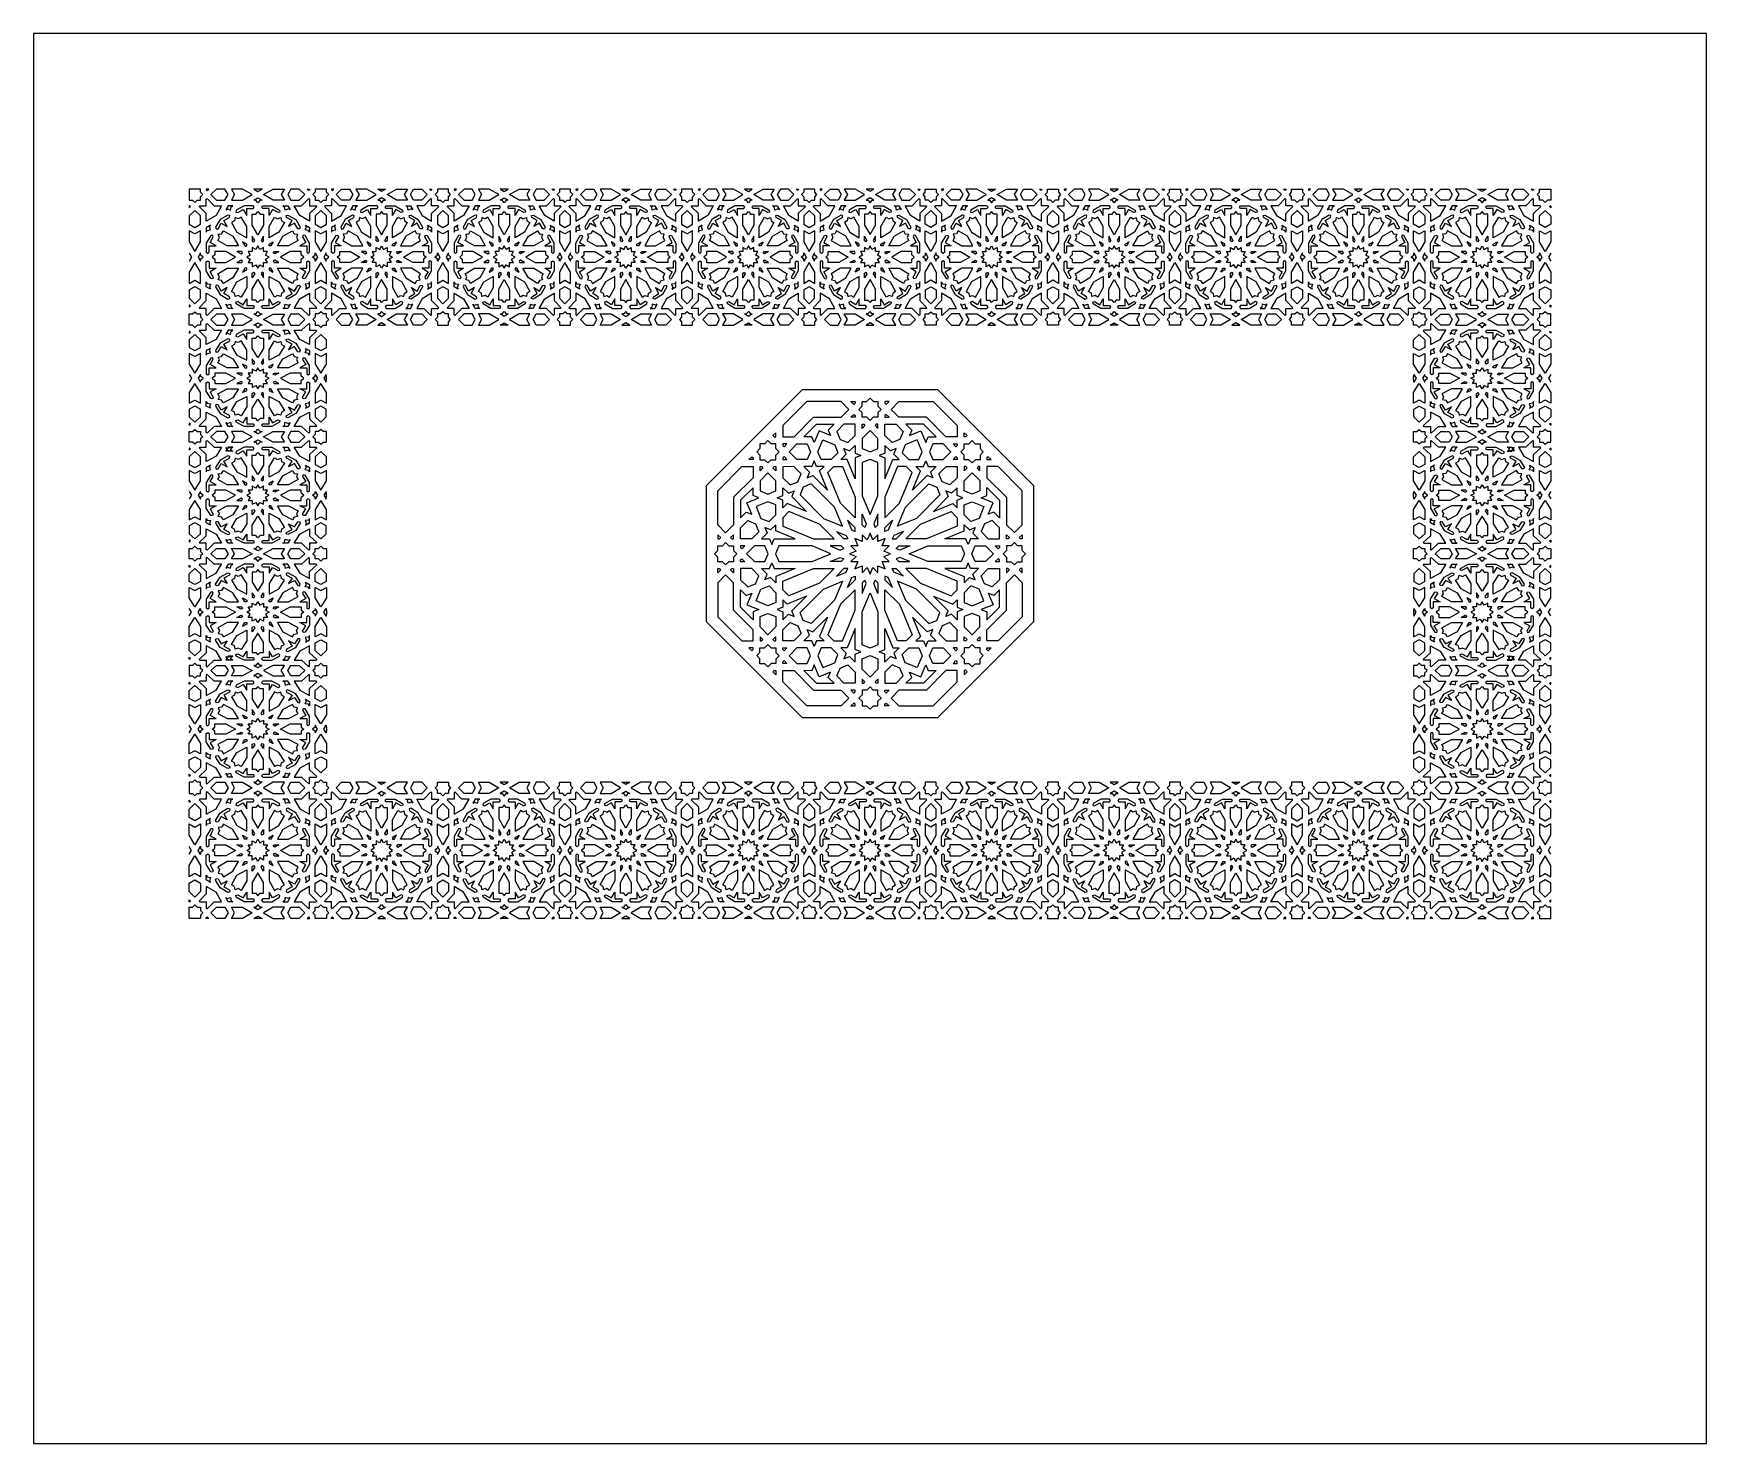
# Model space of a CAD drawing. Extents: x -430 to 430, y -362 to 362.
import ezdxf

# ---------------------------------------------------------------- set-up
doc = ezdxf.new("R2010")
doc.units = 0
doc.layers.add('LAYER_1', color=18, linetype='CONTINUOUS')
doc.layers.add('LAYER_10', color=174, linetype='CONTINUOUS')

msp = doc.modelspace()

# ---------------------------------------------------------------- linework, layer by layer
at = {"layer": 'LAYER_1'}
for points in [[(-430, -362.5), (430, -362.5), (430, 362.5), (-430, 362.5)], [(-350, 278.47), (-350, 276.78), (-350, 276.78), (-348.31, 276.78), (-347.11, 275.6), (-347.12, 275.6), (-347.12, 275.6), (-347.12, 275.6), (-347.12, 275.6), (-347.11, 275.6), (-347.11, 275.6), (-347.11, 275.6), (-347.1, 275.6), (-347.1, 275.6), (-347.1, 275.6), (-347.1, 275.6), (-347.09, 275.6), (-347.09, 275.6), (-347.09, 275.6), (-347.08, 275.6), (-347.08, 275.6), (-347.09, 275.6), (-347.09, 275.6), (-345.89, 276.78), (-344.2, 276.78), (-344.2, 276.78), (-344.2, 278.47), (-343.01, 279.65), (-344.2, 280.84), (-344.2, 282.52), (-344.2, 282.52), (-347.1, 282.52), (-350, 282.52), (-350, 282.52), (-350, 280.84)], [(-336.14, 268.94), (-341.14, 266.07), (-341.14, 269.86), (-344.86, 273.57), (-344.51, 273.92), (-341.14, 273.92), (-341.14, 277.28), (-340.79, 277.63), (-337.06, 273.92), (-333.26, 273.92)], [(-341.14, 282.52), (-341.14, 282.03), (-340.79, 281.68), (-339.94, 282.52)], [(-338.75, 279.65), (-335.86, 276.78), (-331.59, 276.78), (-329.93, 279.65), (-331.59, 282.52), (-335.86, 282.52)], [(-328.26, 282.52), (-326.6, 279.65), (-328.26, 276.78), (-322.5, 276.78), (-317.5, 279.65), (-322.5, 282.52)], [(-316.73, 282.52), (-314.62, 281.31), (-312.51, 282.52)], [(-314.62, 278), (-312.51, 276.78), (-313.51, 276.78), (-314.62, 275.45), (-315.73, 276.78), (-316.73, 276.78)], [(-300.98, 282.52), (-302.64, 279.65), (-300.98, 276.78), (-306.74, 276.78), (-311.74, 279.65), (-306.74, 282.52)], [(-297.65, 282.52), (-299.31, 279.65), (-297.65, 276.78), (-293.38, 276.78), (-290.5, 279.65), (-293.38, 282.52)], [(-293.1, 268.94), (-295.98, 273.92), (-292.18, 273.92), (-288.46, 277.63), (-288.11, 277.28), (-288.11, 273.92), (-284.73, 273.92), (-284.38, 273.57), (-288.11, 269.86), (-288.11, 266.07)], [(-289.3, 282.52), (-288.11, 282.52), (-288.11, 282.03), (-288.46, 281.68)], [(-282.35, 282.52), (-285.24, 282.52), (-285.25, 282.52), (-285.25, 280.84), (-286.44, 279.65), (-285.25, 278.47), (-285.25, 276.78), (-285.24, 276.78), (-283.56, 276.78), (-282.35, 275.6), (-281.14, 276.78), (-279.45, 276.78), (-279.45, 276.78), (-279.45, 278.47), (-278.25, 279.65), (-279.45, 280.84), (-279.45, 282.52), (-279.45, 282.52)], [(-271.88, 268.94), (-269.08, 273.92), (-272.76, 273.92), (-276.38, 277.63), (-276.72, 277.28), (-276.72, 273.92), (-279.99, 273.92), (-280.33, 273.57), (-276.72, 269.86), (-276.72, 266.07)], [(-275.56, 282.52), (-276.72, 282.52), (-276.72, 282.03), (-276.38, 281.68)], [(-267.47, 282.52), (-265.86, 279.65), (-267.47, 276.78), (-271.61, 276.78), (-274.4, 279.65), (-271.61, 282.52)], [(-264.24, 282.52), (-262.63, 279.65), (-264.24, 276.78), (-258.65, 276.78), (-253.81, 279.65), (-258.65, 282.52)], [(-248.97, 282.52), (-251.02, 281.31), (-253.06, 282.52)], [(-251.02, 278), (-253.06, 276.78), (-252.1, 276.78), (-251.02, 275.45), (-249.94, 276.78), (-248.97, 276.78)], [(-237.79, 282.52), (-239.41, 279.65), (-237.79, 276.78), (-243.38, 276.78), (-248.22, 279.65), (-243.38, 282.52)], [(-227.63, 279.65), (-230.43, 276.78), (-234.57, 276.78), (-236.18, 279.65), (-234.57, 282.52), (-230.43, 282.52)], [(-230.16, 268.94), (-225.32, 266.07), (-225.32, 269.86), (-221.71, 273.57), (-222.05, 273.92), (-225.32, 273.92), (-225.32, 277.28), (-225.66, 277.63), (-229.27, 273.92), (-232.95, 273.92)], [(-225.32, 282.52), (-225.32, 282.03), (-225.66, 281.68), (-226.48, 282.52)], [(-219.54, 282.52), (-222.34, 282.52), (-222.35, 282.52), (-222.35, 280.84), (-223.51, 279.65), (-222.35, 278.47), (-222.35, 276.78), (-222.34, 276.78), (-220.71, 276.78), (-219.55, 275.6), (-219.55, 275.6), (-219.56, 275.6), (-219.55, 275.6), (-219.55, 275.6), (-219.55, 275.6), (-219.55, 275.6), (-219.54, 275.6), (-219.54, 275.6), (-219.54, 275.6), (-219.53, 275.6), (-219.53, 275.6), (-219.53, 275.6), (-219.53, 275.6), (-219.52, 275.6), (-219.52, 275.6), (-219.52, 275.6), (-219.52, 275.6), (-219.53, 275.6), (-218.36, 276.78), (-216.73, 276.78), (-216.73, 276.78), (-216.73, 278.47), (-215.57, 279.65), (-216.73, 280.84), (-216.73, 282.52), (-216.73, 282.52)], [(-208.91, 268.94), (-213.75, 266.07), (-213.75, 269.86), (-217.37, 273.57), (-217.03, 273.92), (-213.75, 273.92), (-213.75, 277.28), (-213.42, 277.63), (-209.8, 273.92), (-206.12, 273.92)], [(-213.75, 282.52), (-213.75, 282.03), (-213.42, 281.68), (-212.6, 282.52)], [(-211.44, 279.65), (-208.65, 276.78), (-204.51, 276.78), (-202.89, 279.65), (-204.51, 282.52), (-208.65, 282.52)], [(-201.28, 282.52), (-199.67, 279.65), (-201.28, 276.78), (-195.69, 276.78), (-190.85, 279.65), (-195.69, 282.52)], [(-190.1, 282.52), (-188.06, 281.31), (-186.01, 282.52)], [(-188.06, 278), (-186.01, 276.78), (-186.98, 276.78), (-188.06, 275.45), (-189.14, 276.78), (-190.1, 276.78)], [(-174.83, 282.52), (-176.45, 279.65), (-174.83, 276.78), (-180.42, 276.78), (-185.26, 279.65), (-180.42, 282.52)], [(-171.61, 282.52), (-173.22, 279.65), (-171.61, 276.78), (-167.47, 276.78), (-164.67, 279.65), (-167.47, 282.52)], [(-167.2, 268.94), (-169.99, 273.92), (-166.31, 273.92), (-162.7, 277.63), (-162.36, 277.28), (-162.36, 273.92), (-159.08, 273.92), (-158.74, 273.57), (-162.36, 269.86), (-162.36, 266.07)], [(-163.52, 282.52), (-162.36, 282.52), (-162.36, 282.03), (-162.7, 281.68)], [(-156.78, 282.52), (-159.58, 282.52), (-159.59, 282.52), (-159.59, 280.84), (-160.74, 279.65), (-159.59, 278.47), (-159.59, 276.78), (-159.58, 276.78), (-157.95, 276.78), (-156.78, 275.6), (-155.6, 276.78), (-153.97, 276.78), (-153.97, 276.78), (-153.97, 278.47), (-152.81, 279.65), (-153.97, 280.84), (-153.97, 282.52), (-153.97, 282.52)], [(-146.35, 268.94), (-143.56, 273.92), (-147.24, 273.92), (-150.86, 277.63), (-151.2, 277.28), (-151.2, 273.92), (-154.47, 273.92), (-154.81, 273.57), (-151.2, 269.86), (-151.2, 266.07)], [(-150.04, 282.52), (-151.2, 282.52), (-151.2, 282.03), (-150.86, 281.68)], [(-141.95, 282.52), (-140.33, 279.65), (-141.95, 276.78), (-146.09, 276.78), (-148.88, 279.65), (-146.09, 282.52)], [(-138.72, 282.52), (-137.11, 279.65), (-138.72, 276.78), (-133.13, 276.78), (-128.29, 279.65), (-133.13, 282.52)], [(-123.45, 282.52), (-125.5, 281.31), (-127.54, 282.52)], [(-125.5, 278), (-127.54, 276.78), (-126.58, 276.78), (-125.5, 275.45), (-124.42, 276.78), (-123.45, 276.78)], [(-112.27, 282.52), (-113.89, 279.65), (-112.27, 276.78), (-117.86, 276.78), (-122.7, 279.65), (-117.86, 282.52)], [(-102.11, 279.65), (-104.91, 276.78), (-109.05, 276.78), (-110.66, 279.65), (-109.05, 282.52), (-104.91, 282.52)], [(-104.64, 268.94), (-99.8, 266.07), (-99.8, 269.86), (-96.18, 273.57), (-96.52, 273.92), (-99.8, 273.92), (-99.8, 277.28), (-100.14, 277.63), (-103.75, 273.92), (-107.43, 273.92)], [(-99.8, 282.52), (-99.8, 282.03), (-100.14, 281.68), (-100.96, 282.52)], [(-94.02, 282.52), (-96.82, 282.52), (-96.83, 282.52), (-96.83, 280.84), (-97.98, 279.65), (-96.83, 278.47), (-96.83, 276.78), (-96.82, 276.78), (-95.19, 276.78), (-94.03, 275.6), (-94.03, 275.6), (-94.04, 275.6), (-94.03, 275.6), (-94.03, 275.6), (-94.03, 275.6), (-94.02, 275.6), (-94.02, 275.6), (-94.02, 275.6), (-94.02, 275.6), (-94.01, 275.6), (-94.01, 275.6), (-94.01, 275.6), (-94, 275.6), (-94, 275.6), (-94, 275.6), (-93.99, 275.6), (-94, 275.6), (-94, 275.6), (-92.84, 276.78), (-91.21, 276.78), (-91.2, 276.78), (-91.2, 278.47), (-90.05, 279.65), (-91.2, 280.84), (-91.2, 282.52), (-91.21, 282.52)], [(-83.39, 268.94), (-88.23, 266.07), (-88.23, 269.86), (-91.85, 273.57), (-91.51, 273.92), (-88.23, 273.92), (-88.23, 277.28), (-87.89, 277.63), (-84.28, 273.92), (-80.6, 273.92)], [(-88.23, 282.52), (-88.23, 282.03), (-87.89, 281.68), (-87.08, 282.52)], [(-85.92, 279.65), (-83.12, 276.78), (-78.98, 276.78), (-77.37, 279.65), (-78.98, 282.52), (-83.12, 282.52)], [(-75.76, 282.52), (-74.14, 279.65), (-75.76, 276.78), (-70.17, 276.78), (-65.33, 279.65), (-70.17, 282.52)], [(-64.58, 282.52), (-62.53, 281.31), (-60.49, 282.52)], [(-62.53, 278), (-60.49, 276.78), (-61.45, 276.78), (-62.53, 275.45), (-63.61, 276.78), (-64.58, 276.78)], [(-49.31, 282.52), (-50.92, 279.65), (-49.31, 276.78), (-54.9, 276.78), (-59.74, 279.65), (-54.9, 282.52)], [(-46.08, 282.52), (-47.7, 279.65), (-46.08, 276.78), (-41.95, 276.78), (-39.15, 279.65), (-41.95, 282.52)], [(-41.68, 268.94), (-44.47, 273.92), (-40.79, 273.92), (-37.17, 277.63), (-36.84, 277.28), (-36.84, 273.92), (-33.56, 273.92), (-33.22, 273.57), (-36.84, 269.86), (-36.84, 266.07)], [(-37.99, 282.52), (-36.84, 282.52), (-36.84, 282.03), (-37.17, 281.68)], [(-31.25, 282.52), (-34.06, 282.52), (-34.06, 282.52), (-34.06, 280.84), (-35.22, 279.65), (-34.06, 278.47), (-34.06, 276.78), (-34.06, 276.78), (-32.43, 276.78), (-31.25, 275.6), (-30.08, 276.78), (-28.45, 276.78), (-28.44, 276.78), (-28.44, 278.47), (-27.29, 279.65), (-28.44, 280.84), (-28.44, 282.52), (-28.45, 282.52)], [(-33.81, 282.52), (-33.82, 282.52)], [(-20.83, 268.94), (-18.04, 273.92), (-21.72, 273.92), (-25.33, 277.63), (-25.67, 277.28), (-25.67, 273.92), (-28.95, 273.92), (-29.29, 273.57), (-25.67, 269.86), (-25.67, 266.07)], [(-24.52, 282.52), (-25.67, 282.52), (-25.67, 282.03), (-25.33, 281.68)], [(-16.43, 282.52), (-14.81, 279.65), (-16.43, 276.78), (-20.56, 276.78), (-23.36, 279.65), (-20.56, 282.52)], [(-13.2, 282.52), (-11.59, 279.65), (-13.2, 276.78), (-7.61, 276.78), (-2.77, 279.65), (-7.61, 282.52)], [(0, 281.33), (2.02, 282.52), (0, 282.52), (-2.02, 282.52)], [(0, 275.48), (1.05, 276.78), (2.02, 276.78), (0, 277.98), (-2.02, 276.78), (-1.05, 276.78)], [(13.2, 282.52), (11.58, 279.65), (13.2, 276.78), (7.61, 276.78), (2.77, 279.65), (7.61, 282.52)], [(16.42, 282.52), (14.81, 279.65), (16.42, 276.78), (20.56, 276.78), (23.36, 279.65), (20.56, 282.52)], [(20.83, 268.94), (18.04, 273.92), (21.72, 273.92), (25.33, 277.63), (25.67, 277.28), (25.67, 273.92), (28.95, 273.92), (29.28, 273.57), (25.67, 269.86), (25.67, 266.07)], [(24.51, 282.52), (25.67, 282.52), (25.67, 282.03), (25.33, 281.68)], [(31.25, 282.52), (34.06, 282.52), (34.06, 282.52), (34.06, 280.84), (35.22, 279.65), (34.06, 278.47), (34.06, 276.78), (34.06, 276.78), (32.43, 276.78), (31.25, 275.6), (30.08, 276.78), (28.45, 276.78), (28.44, 276.78), (28.44, 278.47), (27.28, 279.65), (28.44, 280.84), (28.44, 282.52), (28.45, 282.52)], [(41.67, 268.94), (44.47, 273.92), (40.79, 273.92), (37.17, 277.63), (36.83, 277.28), (36.83, 273.92), (33.56, 273.92), (33.22, 273.57), (36.83, 269.86), (36.83, 266.07)], [(33.81, 282.52), (33.82, 282.52)], [(37.99, 282.52), (36.83, 282.52), (36.83, 282.03), (37.17, 281.68)], [(46.08, 282.52), (47.7, 279.65), (46.08, 276.78), (41.94, 276.78), (39.15, 279.65), (41.94, 282.52)], [(49.31, 282.52), (50.92, 279.65), (49.31, 276.78), (54.9, 276.78), (59.74, 279.65), (54.9, 282.52)], [(64.58, 282.52), (62.53, 281.31), (60.49, 282.52)], [(62.53, 278), (60.49, 276.78), (61.45, 276.78), (62.53, 275.45), (63.61, 276.78), (64.58, 276.78)], [(75.76, 282.52), (74.14, 279.65), (75.76, 276.78), (70.17, 276.78), (65.33, 279.65), (70.17, 282.52)], [(85.92, 279.65), (83.12, 276.78), (78.98, 276.78), (77.37, 279.65), (78.98, 282.52), (83.12, 282.52)], [(83.39, 268.94), (88.23, 266.07), (88.23, 269.86), (91.84, 273.57), (91.5, 273.92), (88.23, 273.92), (88.23, 277.28), (87.89, 277.63), (84.28, 273.92), (80.6, 273.92)], [(88.23, 282.52), (88.23, 282.03), (87.89, 281.68), (87.07, 282.52)], [(94.01, 282.52), (96.82, 282.52), (96.83, 282.52), (96.83, 280.84), (97.98, 279.65), (96.83, 278.47), (96.83, 276.78), (96.82, 276.78), (95.19, 276.78), (94.02, 275.6), (94.03, 275.6), (94.03, 275.6), (94.03, 275.6), (94.03, 275.6), (94.03, 275.6), (94.02, 275.6), (94.02, 275.6), (94.02, 275.6), (94.01, 275.6), (94.01, 275.6), (94.01, 275.6), (94, 275.6), (94, 275.6), (94, 275.6), (94, 275.6), (93.99, 275.6), (94, 275.6), (94, 275.6), (92.84, 276.78), (91.21, 276.78), (91.2, 276.78), (91.2, 278.47), (90.04, 279.65), (91.2, 280.84), (91.2, 282.52), (91.21, 282.52)], [(104.64, 268.94), (99.8, 266.07), (99.8, 269.86), (96.18, 273.57), (96.52, 273.92), (99.8, 273.92), (99.8, 277.28), (100.13, 277.63), (103.75, 273.92), (107.43, 273.92)], [(99.8, 282.52), (99.8, 282.03), (100.13, 281.68), (100.95, 282.52)], [(102.11, 279.65), (104.91, 276.78), (109.04, 276.78), (110.66, 279.65), (109.04, 282.52), (104.91, 282.52)], [(112.27, 282.52), (113.88, 279.65), (112.27, 276.78), (117.86, 276.78), (122.7, 279.65), (117.86, 282.52)], [(123.45, 282.52), (125.49, 281.31), (127.54, 282.52)], [(125.49, 278), (127.54, 276.78), (126.57, 276.78), (125.49, 275.45), (124.41, 276.78), (123.45, 276.78)], [(138.72, 282.52), (137.1, 279.65), (138.72, 276.78), (133.13, 276.78), (128.29, 279.65), (133.13, 282.52)], [(141.94, 282.52), (140.33, 279.65), (141.94, 276.78), (146.08, 276.78), (148.88, 279.65), (146.08, 282.52)], [(146.35, 268.94), (143.56, 273.92), (147.24, 273.92), (150.85, 277.63), (151.19, 277.28), (151.19, 273.92), (154.47, 273.92), (154.81, 273.57), (151.19, 269.86), (151.19, 266.07)], [(150.04, 282.52), (151.19, 282.52), (151.19, 282.03), (150.85, 281.68)], [(156.77, 282.52), (159.58, 282.52), (159.58, 282.52), (159.58, 280.84), (160.74, 279.65), (159.58, 278.47), (159.58, 276.78), (159.58, 276.78), (157.95, 276.78), (156.77, 275.6), (155.6, 276.78), (153.97, 276.78), (153.96, 276.78), (153.96, 278.47), (152.81, 279.65), (153.96, 280.84), (153.96, 282.52), (153.97, 282.52)], [(167.2, 268.94), (169.99, 273.92), (166.31, 273.92), (162.69, 277.63), (162.36, 277.28), (162.36, 273.92), (159.08, 273.92), (158.74, 273.57), (162.36, 269.86), (162.36, 266.07)], [(163.51, 282.52), (162.36, 282.52), (162.36, 282.03), (162.69, 281.68)], [(171.6, 282.52), (173.22, 279.65), (171.6, 276.78), (167.46, 276.78), (164.67, 279.65), (167.46, 282.52)], [(174.83, 282.52), (176.44, 279.65), (174.83, 276.78), (180.42, 276.78), (185.26, 279.65), (180.42, 282.52)], [(190.1, 282.52), (188.05, 281.31), (186.01, 282.52)], [(188.05, 278), (186.01, 276.78), (186.97, 276.78), (188.05, 275.45), (189.13, 276.78), (190.1, 276.78)], [(201.28, 282.52), (199.66, 279.65), (201.28, 276.78), (195.69, 276.78), (190.85, 279.65), (195.69, 282.52)], [(211.44, 279.65), (208.64, 276.78), (204.5, 276.78), (202.89, 279.65), (204.5, 282.52), (208.64, 282.52)], [(208.91, 268.94), (213.75, 266.07), (213.75, 269.86), (217.37, 273.57), (217.03, 273.92), (213.75, 273.92), (213.75, 277.28), (213.41, 277.63), (209.8, 273.92), (206.12, 273.92)], [(213.75, 282.52), (213.75, 282.03), (213.41, 281.68), (212.59, 282.52)], [(219.54, 282.52), (222.34, 282.52), (222.35, 282.52), (222.35, 280.84), (223.5, 279.65), (222.35, 278.47), (222.35, 276.78), (222.34, 276.78), (220.71, 276.78), (219.55, 275.6), (219.55, 275.6), (219.56, 275.6), (219.55, 275.6), (219.55, 275.6), (219.55, 275.6), (219.54, 275.6), (219.54, 275.6), (219.54, 275.6), (219.54, 275.6), (219.53, 275.6), (219.53, 275.6), (219.53, 275.6), (219.52, 275.6), (219.52, 275.6), (219.52, 275.6), (219.51, 275.6), (219.52, 275.6), (219.52, 275.6), (218.36, 276.78), (216.73, 276.78), (216.72, 276.78), (216.72, 278.47), (215.57, 279.65), (216.72, 280.84), (216.72, 282.52), (216.73, 282.52)], [(230.16, 268.94), (225.32, 266.07), (225.32, 269.86), (221.7, 273.57), (222.04, 273.92), (225.32, 273.92), (225.32, 277.28), (225.66, 277.63), (229.27, 273.92), (232.95, 273.92)], [(225.32, 282.52), (225.32, 282.03), (225.66, 281.68), (226.48, 282.52)], [(227.63, 279.65), (230.43, 276.78), (234.57, 276.78), (236.18, 279.65), (234.57, 282.52), (230.43, 282.52)], [(237.79, 282.52), (239.41, 279.65), (237.79, 276.78), (243.38, 276.78), (248.22, 279.65), (243.38, 282.52)], [(248.97, 282.52), (251.02, 281.31), (253.06, 282.52)], [(251.02, 278), (253.06, 276.78), (252.1, 276.78), (251.02, 275.45), (249.94, 276.78), (248.97, 276.78)], [(264.24, 282.52), (262.63, 279.65), (264.24, 276.78), (258.65, 276.78), (253.81, 279.65), (258.65, 282.52)], [(267.47, 282.52), (265.85, 279.65), (267.47, 276.78), (271.61, 276.78), (274.4, 279.65), (271.61, 282.52)], [(271.87, 268.94), (269.08, 273.92), (272.76, 273.92), (276.38, 277.63), (276.71, 277.28), (276.71, 273.92), (279.99, 273.92), (280.33, 273.57), (276.71, 269.86), (276.71, 266.07)], [(275.56, 282.52), (276.71, 282.52), (276.71, 282.03), (276.38, 281.68)], [(282.35, 282.52), (285.24, 282.52), (285.25, 282.52), (285.25, 280.84), (286.44, 279.65), (285.25, 278.47), (285.25, 276.78), (285.24, 276.78), (283.56, 276.78), (282.35, 275.6), (281.14, 276.78), (279.45, 276.78), (279.45, 276.78), (279.45, 278.47), (278.25, 279.65), (279.45, 280.84), (279.45, 282.52), (279.45, 282.52)], [(293.1, 268.94), (295.98, 273.92), (292.18, 273.92), (288.45, 277.63), (288.1, 277.28), (288.1, 273.92), (284.73, 273.92), (284.38, 273.57), (288.1, 269.86), (288.1, 266.07)], [(289.3, 282.52), (288.1, 282.52), (288.1, 282.03), (288.45, 281.68)], [(297.65, 282.52), (299.31, 279.65), (297.65, 276.78), (293.38, 276.78), (290.49, 279.65), (293.38, 282.52)], [(300.98, 282.52), (302.64, 279.65), (300.98, 276.78), (306.74, 276.78), (311.74, 279.65), (306.74, 282.52)], [(316.73, 282.52), (314.62, 281.31), (312.51, 282.52)], [(314.62, 278), (312.51, 276.78), (313.51, 276.78), (314.62, 275.45), (315.73, 276.78), (316.73, 276.78)], [(328.26, 282.52), (326.6, 279.65), (328.26, 276.78), (322.5, 276.78), (317.5, 279.65), (322.5, 282.52)], [(338.74, 279.65), (335.86, 276.78), (331.59, 276.78), (329.93, 279.65), (331.59, 282.52), (335.86, 282.52)], [(336.14, 268.94), (341.13, 266.07), (341.13, 269.86), (344.86, 273.57), (344.51, 273.92), (341.13, 273.92), (341.13, 277.28), (340.78, 277.63), (337.06, 273.92), (333.26, 273.92)], [(341.13, 282.52), (341.13, 282.03), (340.78, 281.68), (339.94, 282.52)], [(350, 278.47), (350, 276.78), (350, 276.78), (348.31, 276.78), (347.11, 275.6), (347.11, 275.6), (347.12, 275.6), (347.12, 275.6), (347.11, 275.6), (347.11, 275.6), (347.11, 275.6), (347.11, 275.6), (347.1, 275.6), (347.1, 275.6), (347.1, 275.6), (347.09, 275.6), (347.09, 275.6), (347.09, 275.6), (347.08, 275.6), (347.08, 275.6), (347.08, 275.6), (347.08, 275.6), (347.09, 275.6), (345.89, 276.78), (344.2, 276.78), (344.2, 276.78), (344.2, 278.47), (343, 279.65), (344.2, 280.84), (344.2, 282.52), (344.2, 282.52), (347.1, 282.52), (350, 282.52), (350, 282.52), (350, 280.84)], [(-350, 272.91), (-349.34, 273.57), (-349.69, 273.92), (-350, 273.92)], [(-347.1, 271.54), (-350, 268.67), (-350, 264.42), (-347.1, 262.76), (-344.2, 264.42), (-344.2, 268.67)], [(-334.03, 266.84), (-336.35, 262.85), (-336.02, 261.97), (-335.1, 262.13), (-333.45, 264.97), (-330.37, 263.2), (-332.15, 266.27), (-329.3, 267.91), (-329.14, 268.83), (-330.02, 269.15)], [(-329.93, 273.92), (-331.15, 271.81), (-330.28, 272.31), (-328.65, 271.71), (-328.36, 273.42), (-327.49, 273.92)], [(-326.39, 267.81), (-326.68, 266.1), (-328.21, 265.22), (-325.38, 260.34), (-320.39, 257.47), (-320.39, 263.21), (-323.22, 268.09), (-324.75, 267.21)], [(-321.73, 273.92), (-325.74, 271.61), (-325.9, 270.69), (-325.02, 270.37), (-322.16, 272.01), (-320.39, 268.94), (-320.39, 272.48), (-317.09, 272.48), (-316.49, 273.2), (-317.09, 273.92)], [(-314.62, 270.95), (-313.51, 269.61), (-311.74, 269.61), (-311.74, 263.97), (-314.62, 259), (-317.5, 263.97), (-317.5, 269.61), (-315.73, 269.61)], [(-307.52, 273.92), (-303.5, 271.61), (-303.35, 270.69), (-304.22, 270.37), (-307.08, 272.01), (-308.86, 268.94), (-308.86, 272.48), (-312.15, 272.48), (-312.75, 273.2), (-312.15, 273.92)], [(-302.85, 267.81), (-302.56, 266.1), (-301.03, 265.22), (-303.86, 260.34), (-308.86, 257.47), (-308.86, 263.21), (-306.02, 268.09), (-304.49, 267.21)], [(-299.31, 273.92), (-298.09, 271.81), (-298.96, 272.31), (-300.59, 271.71), (-300.89, 273.42), (-301.75, 273.92)], [(-295.21, 266.84), (-292.89, 262.85), (-293.22, 261.97), (-294.14, 262.13), (-295.79, 264.97), (-298.87, 263.2), (-297.09, 266.27), (-299.95, 267.91), (-300.1, 268.83), (-299.23, 269.15)], [(-282.35, 271.54), (-285.25, 268.67), (-285.25, 264.42), (-282.35, 262.76), (-279.45, 264.42), (-279.45, 268.67)], [(-269.83, 266.84), (-272.08, 262.85), (-271.76, 261.97), (-270.87, 262.13), (-269.27, 264.97), (-266.29, 263.2), (-268.01, 266.27), (-265.24, 267.91), (-265.09, 268.83), (-265.94, 269.15)], [(-265.86, 273.92), (-267.04, 271.81), (-266.2, 272.31), (-264.61, 271.71), (-264.33, 273.42), (-263.49, 273.92)], [(-262.42, 267.81), (-262.71, 266.1), (-264.19, 265.22), (-261.45, 260.34), (-256.61, 257.47), (-256.61, 263.21), (-259.35, 268.09), (-260.84, 267.21)], [(-257.9, 273.92), (-261.79, 271.61), (-261.95, 270.69), (-261.1, 270.37), (-258.33, 272.01), (-256.61, 268.94), (-256.61, 272.48), (-253.41, 272.48), (-252.83, 273.2), (-253.41, 273.92)], [(-251.02, 270.95), (-252.1, 269.61), (-253.81, 269.61), (-253.81, 263.97), (-251.02, 259), (-248.22, 263.97), (-248.22, 269.61), (-249.94, 269.61)], [(-244.13, 273.92), (-240.24, 271.61), (-240.09, 270.69), (-240.94, 270.37), (-243.71, 272.01), (-245.43, 268.94), (-245.43, 272.48), (-248.62, 272.48), (-249.2, 273.2), (-248.62, 273.92)], [(-239.61, 267.81), (-239.33, 266.1), (-237.84, 265.22), (-240.59, 260.34), (-245.43, 257.47), (-245.43, 263.21), (-242.68, 268.09), (-241.2, 267.21)], [(-236.18, 273.92), (-235, 271.81), (-235.84, 272.31), (-237.42, 271.71), (-237.71, 273.42), (-238.54, 273.92)], [(-232.21, 266.84), (-229.96, 262.85), (-230.27, 261.97), (-231.17, 262.13), (-232.77, 264.97), (-235.75, 263.2), (-234.03, 266.27), (-236.79, 267.91), (-236.95, 268.83), (-236.1, 269.15)], [(-219.54, 271.54), (-222.35, 268.67), (-222.35, 264.42), (-219.54, 262.76), (-216.73, 264.42), (-216.73, 268.67)], [(-206.87, 266.84), (-209.12, 262.85), (-208.8, 261.97), (-207.9, 262.13), (-206.31, 264.97), (-203.32, 263.2), (-205.05, 266.27), (-202.28, 267.91), (-202.13, 268.83), (-202.98, 269.15)], [(-202.89, 273.92), (-204.07, 271.81), (-203.24, 272.31), (-201.65, 271.71), (-201.37, 273.42), (-200.53, 273.92)], [(-199.46, 267.81), (-199.74, 266.1), (-201.23, 265.22), (-198.49, 260.34), (-193.64, 257.47), (-193.64, 263.21), (-196.39, 268.09), (-197.87, 267.21)], [(-194.94, 273.92), (-198.83, 271.61), (-198.98, 270.69), (-198.13, 270.37), (-195.37, 272.01), (-193.64, 268.94), (-193.64, 272.48), (-190.45, 272.48), (-189.87, 273.2), (-190.45, 273.92)], [(-188.06, 270.95), (-186.98, 269.61), (-185.26, 269.61), (-185.26, 263.97), (-188.06, 259), (-190.85, 263.97), (-190.85, 269.61), (-189.14, 269.61)], [(-181.17, 273.92), (-177.28, 271.61), (-177.13, 270.69), (-177.98, 270.37), (-180.75, 272.01), (-182.47, 268.94), (-182.47, 272.48), (-185.66, 272.48), (-186.24, 273.2), (-185.66, 273.92)], [(-176.65, 267.81), (-176.37, 266.1), (-174.88, 265.22), (-177.63, 260.34), (-182.47, 257.47), (-182.47, 263.21), (-179.72, 268.09), (-178.24, 267.21)], [(-173.22, 273.92), (-172.04, 271.81), (-172.87, 272.31), (-174.46, 271.71), (-174.74, 273.42), (-175.58, 273.92)], [(-169.24, 266.84), (-167, 262.85), (-167.31, 261.97), (-168.21, 262.13), (-169.81, 264.97), (-172.79, 263.2), (-171.07, 266.27), (-173.83, 267.91), (-173.98, 268.83), (-173.13, 269.15)], [(-156.78, 271.54), (-159.59, 268.67), (-159.59, 264.42), (-156.78, 262.76), (-153.97, 264.42), (-153.97, 268.67)], [(-144.31, 266.84), (-146.56, 262.85), (-146.24, 261.97), (-145.35, 262.13), (-143.75, 264.97), (-140.77, 263.2), (-142.49, 266.27), (-139.72, 267.91), (-139.57, 268.83), (-140.42, 269.15)], [(-140.33, 273.92), (-141.51, 271.81), (-140.68, 272.31), (-139.09, 271.71), (-138.81, 273.42), (-137.97, 273.92)], [(-136.9, 267.81), (-137.18, 266.1), (-138.67, 265.22), (-135.93, 260.34), (-131.09, 257.47), (-131.09, 263.21), (-133.83, 268.09), (-135.32, 267.21)], [(-132.38, 273.92), (-136.27, 271.61), (-136.43, 270.69), (-135.57, 270.37), (-132.81, 272.01), (-131.09, 268.94), (-131.09, 272.48), (-127.89, 272.48), (-127.31, 273.2), (-127.89, 273.92)], [(-125.5, 270.95), (-126.58, 269.61), (-128.29, 269.61), (-128.29, 263.97), (-125.5, 259), (-122.7, 263.97), (-122.7, 269.61), (-124.42, 269.61)], [(-118.61, 273.92), (-114.72, 271.61), (-114.57, 270.69), (-115.42, 270.37), (-118.19, 272.01), (-119.91, 268.94), (-119.91, 272.48), (-123.1, 272.48), (-123.68, 273.2), (-123.1, 273.92)], [(-114.09, 267.81), (-113.81, 266.1), (-112.32, 265.22), (-115.07, 260.34), (-119.91, 257.47), (-119.91, 263.21), (-117.16, 268.09), (-115.68, 267.21)], [(-110.66, 273.92), (-109.48, 271.81), (-110.32, 272.31), (-111.9, 271.71), (-112.18, 273.42), (-113.02, 273.92)], [(-106.68, 266.84), (-104.44, 262.85), (-104.75, 261.97), (-105.65, 262.13), (-107.25, 264.97), (-110.23, 263.2), (-108.51, 266.27), (-111.27, 267.91), (-111.43, 268.83), (-110.57, 269.15)], [(-94.02, 271.54), (-96.83, 268.67), (-96.83, 264.42), (-94.02, 262.76), (-91.2, 264.42), (-91.2, 268.67)], [(-81.35, 266.84), (-83.59, 262.85), (-83.28, 261.97), (-82.38, 262.13), (-80.79, 264.97), (-77.8, 263.2), (-79.53, 266.27), (-76.76, 267.91), (-76.61, 268.83), (-77.46, 269.15)], [(-77.37, 273.92), (-78.55, 271.81), (-77.72, 272.31), (-76.13, 271.71), (-75.85, 273.42), (-75.01, 273.92)], [(-73.94, 267.81), (-74.22, 266.1), (-75.71, 265.22), (-72.96, 260.34), (-68.12, 257.47), (-68.12, 263.21), (-70.87, 268.09), (-72.35, 267.21)], [(-69.42, 273.92), (-73.31, 271.61), (-73.46, 270.69), (-72.61, 270.37), (-69.84, 272.01), (-68.12, 268.94), (-68.12, 272.48), (-64.93, 272.48), (-64.35, 273.2), (-64.93, 273.92)], [(-62.53, 270.95), (-61.45, 269.61), (-59.74, 269.61), (-59.74, 263.97), (-62.53, 259), (-65.33, 263.97), (-65.33, 269.61), (-63.61, 269.61)], [(-55.65, 273.92), (-51.76, 271.61), (-51.61, 270.69), (-52.46, 270.37), (-55.22, 272.01), (-56.95, 268.94), (-56.95, 272.48), (-60.14, 272.48), (-60.72, 273.2), (-60.14, 273.92)], [(-51.13, 267.81), (-50.85, 266.1), (-49.36, 265.22), (-52.11, 260.34), (-56.95, 257.47), (-56.95, 263.21), (-54.2, 268.09), (-52.72, 267.21)], [(-47.7, 273.92), (-46.52, 271.81), (-47.35, 272.31), (-48.94, 271.71), (-49.22, 273.42), (-50.06, 273.92)], [(-43.72, 266.84), (-41.48, 262.85), (-41.79, 261.97), (-42.69, 262.13), (-44.28, 264.97), (-47.27, 263.2), (-45.54, 266.27), (-48.31, 267.91), (-48.46, 268.83), (-47.61, 269.15)], [(-31.25, 271.54), (-34.06, 268.67), (-34.06, 264.42), (-31.25, 262.76), (-28.44, 264.42), (-28.44, 268.67)], [(-18.79, 266.84), (-21.03, 262.85), (-20.72, 261.97), (-19.82, 262.13), (-18.23, 264.97), (-15.24, 263.2), (-16.97, 266.27), (-14.2, 267.91), (-14.05, 268.83), (-14.9, 269.15)], [(-14.81, 273.92), (-15.99, 271.81), (-15.16, 272.31), (-13.57, 271.71), (-13.29, 273.42), (-12.45, 273.92)], [(-11.38, 267.81), (-11.66, 266.1), (-13.15, 265.22), (-10.4, 260.34), (-5.56, 257.47), (-5.56, 263.21), (-8.31, 268.09), (-9.79, 267.21)], [(-6.86, 273.92), (-10.75, 271.61), (-10.9, 270.69), (-10.05, 270.37), (-7.29, 272.01), (-5.56, 268.94), (-5.56, 272.48), (-2.37, 272.48), (-1.79, 273.2), (-2.37, 273.92)], [(0, 259.05), (2.77, 263.97), (2.77, 269.61), (1.05, 269.61), (0, 270.92), (-1.05, 269.61), (-2.77, 269.61), (-2.77, 263.97)], [(6.86, 273.92), (10.75, 271.61), (10.9, 270.69), (10.05, 270.37), (7.28, 272.01), (5.56, 268.94), (5.56, 272.48), (2.37, 272.48), (1.79, 273.2), (2.37, 273.92)], [(11.38, 267.81), (11.66, 266.1), (13.15, 265.22), (10.4, 260.34), (5.56, 257.47), (5.56, 263.21), (8.31, 268.09), (9.79, 267.21)], [(14.81, 273.92), (15.99, 271.81), (15.15, 272.31), (13.57, 271.71), (13.28, 273.42), (12.45, 273.92)], [(18.79, 266.84), (21.03, 262.85), (20.72, 261.97), (19.82, 262.13), (18.22, 264.97), (15.24, 263.2), (16.96, 266.27), (14.2, 267.91), (14.04, 268.83), (14.89, 269.15)], [(31.25, 271.54), (34.06, 268.67), (34.06, 264.42), (31.25, 262.76), (28.44, 264.42), (28.44, 268.67)], [(43.72, 266.84), (41.47, 262.85), (41.79, 261.97), (42.68, 262.13), (44.28, 264.97), (47.26, 263.2), (45.54, 266.27), (48.31, 267.91), (48.46, 268.83), (47.61, 269.15)], [(47.7, 273.92), (46.51, 271.81), (47.35, 272.31), (48.94, 271.71), (49.22, 273.42), (50.06, 273.92)], [(51.13, 267.81), (50.84, 266.1), (49.36, 265.22), (52.1, 260.34), (56.94, 257.47), (56.94, 263.21), (54.2, 268.09), (52.71, 267.21)], [(55.65, 273.92), (51.76, 271.61), (51.6, 270.69), (52.45, 270.37), (55.22, 272.01), (56.94, 268.94), (56.94, 272.48), (60.14, 272.48), (60.72, 273.2), (60.14, 273.92)], [(62.53, 270.95), (61.45, 269.61), (59.74, 269.61), (59.74, 263.97), (62.53, 259), (65.33, 263.97), (65.33, 269.61), (63.61, 269.61)], [(69.42, 273.92), (73.31, 271.61), (73.46, 270.69), (72.61, 270.37), (69.84, 272.01), (68.12, 268.94), (68.12, 272.48), (64.93, 272.48), (64.35, 273.2), (64.93, 273.92)], [(73.94, 267.81), (74.22, 266.1), (75.71, 265.22), (72.96, 260.34), (68.12, 257.47), (68.12, 263.21), (70.87, 268.09), (72.35, 267.21)], [(77.37, 273.92), (78.55, 271.81), (77.71, 272.31), (76.13, 271.71), (75.84, 273.42), (75.01, 273.92)], [(81.35, 266.84), (83.59, 262.85), (83.28, 261.97), (82.38, 262.13), (80.78, 264.97), (77.8, 263.2), (79.52, 266.27), (76.76, 267.91), (76.6, 268.83), (77.45, 269.15)], [(94.01, 271.54), (96.83, 268.67), (96.83, 264.42), (94.01, 262.76), (91.2, 264.42), (91.2, 268.67)], [(106.68, 266.84), (104.44, 262.85), (104.75, 261.97), (105.65, 262.13), (107.24, 264.97), (110.23, 263.2), (108.5, 266.27), (111.27, 267.91), (111.42, 268.83), (110.57, 269.15)], [(110.66, 273.92), (109.48, 271.81), (110.31, 272.31), (111.9, 271.71), (112.18, 273.42), (113.02, 273.92)], [(114.09, 267.81), (113.81, 266.1), (112.32, 265.22), (115.07, 260.34), (119.91, 257.47), (119.91, 263.21), (117.16, 268.09), (115.68, 267.21)], [(118.61, 273.92), (114.72, 271.61), (114.57, 270.69), (115.42, 270.37), (118.18, 272.01), (119.91, 268.94), (119.91, 272.48), (123.1, 272.48), (123.68, 273.2), (123.1, 273.92)], [(125.49, 270.95), (126.57, 269.61), (128.29, 269.61), (128.29, 263.97), (125.49, 259), (122.7, 263.97), (122.7, 269.61), (124.41, 269.61)], [(132.38, 273.92), (136.27, 271.61), (136.42, 270.69), (135.57, 270.37), (132.8, 272.01), (131.08, 268.94), (131.08, 272.48), (127.89, 272.48), (127.31, 273.2), (127.89, 273.92)], [(136.9, 267.81), (137.18, 266.1), (138.67, 265.22), (135.92, 260.34), (131.08, 257.47), (131.08, 263.21), (133.83, 268.09), (135.31, 267.21)], [(140.33, 273.92), (141.51, 271.81), (140.68, 272.31), (139.09, 271.71), (138.81, 273.42), (137.97, 273.92)], [(144.31, 266.84), (146.55, 262.85), (146.24, 261.97), (145.34, 262.13), (143.75, 264.97), (140.76, 263.2), (142.49, 266.27), (139.72, 267.91), (139.57, 268.83), (140.42, 269.15)], [(156.77, 271.54), (159.58, 268.67), (159.58, 264.42), (156.77, 262.76), (153.96, 264.42), (153.96, 268.67)], [(169.24, 266.84), (166.99, 262.85), (167.31, 261.97), (168.21, 262.13), (169.8, 264.97), (172.79, 263.2), (171.06, 266.27), (173.83, 267.91), (173.98, 268.83), (173.13, 269.15)], [(173.22, 273.92), (172.04, 271.81), (172.87, 272.31), (174.46, 271.71), (174.74, 273.42), (175.58, 273.92)], [(176.65, 267.81), (176.37, 266.1), (174.88, 265.22), (177.62, 260.34), (182.47, 257.47), (182.47, 263.21), (179.72, 268.09), (178.24, 267.21)], [(181.17, 273.92), (177.28, 271.61), (177.13, 270.69), (177.98, 270.37), (180.74, 272.01), (182.47, 268.94), (182.47, 272.48), (185.66, 272.48), (186.24, 273.2), (185.66, 273.92)], [(188.05, 270.95), (186.97, 269.61), (185.26, 269.61), (185.26, 263.97), (188.05, 259), (190.85, 263.97), (190.85, 269.61), (189.13, 269.61)], [(194.94, 273.92), (198.83, 271.61), (198.98, 270.69), (198.13, 270.37), (195.36, 272.01), (193.64, 268.94), (193.64, 272.48), (190.45, 272.48), (189.87, 273.2), (190.45, 273.92)], [(199.46, 267.81), (199.74, 266.1), (201.23, 265.22), (198.48, 260.34), (193.64, 257.47), (193.64, 263.21), (196.39, 268.09), (197.87, 267.21)], [(202.89, 273.92), (204.07, 271.81), (203.24, 272.31), (201.65, 271.71), (201.37, 273.42), (200.53, 273.92)], [(206.87, 266.84), (209.11, 262.85), (208.8, 261.97), (207.9, 262.13), (206.3, 264.97), (203.32, 263.2), (205.04, 266.27), (202.28, 267.91), (202.13, 268.83), (202.98, 269.15)], [(219.54, 271.54), (222.35, 268.67), (222.35, 264.42), (219.54, 262.76), (216.72, 264.42), (216.72, 268.67)], [(232.2, 266.84), (229.96, 262.85), (230.27, 261.97), (231.17, 262.13), (232.77, 264.97), (235.75, 263.2), (234.03, 266.27), (236.79, 267.91), (236.94, 268.83), (236.09, 269.15)], [(236.18, 273.92), (235, 271.81), (235.83, 272.31), (237.42, 271.71), (237.7, 273.42), (238.54, 273.92)], [(239.61, 267.81), (239.33, 266.1), (237.84, 265.22), (240.59, 260.34), (245.43, 257.47), (245.43, 263.21), (242.68, 268.09), (241.2, 267.21)], [(244.13, 273.92), (240.24, 271.61), (240.09, 270.69), (240.94, 270.37), (243.71, 272.01), (245.43, 268.94), (245.43, 272.48), (248.62, 272.48), (249.2, 273.2), (248.62, 273.92)], [(251.02, 270.95), (252.1, 269.61), (253.81, 269.61), (253.81, 263.97), (251.02, 259), (248.22, 263.97), (248.22, 269.61), (249.94, 269.61)], [(257.9, 273.92), (261.79, 271.61), (261.94, 270.69), (261.09, 270.37), (258.33, 272.01), (256.6, 268.94), (256.6, 272.48), (253.41, 272.48), (252.83, 273.2), (253.41, 273.92)], [(262.42, 267.81), (262.7, 266.1), (264.19, 265.22), (261.45, 260.34), (256.6, 257.47), (256.6, 263.21), (259.35, 268.09), (260.83, 267.21)], [(265.85, 273.92), (267.03, 271.81), (266.2, 272.31), (264.61, 271.71), (264.33, 273.42), (263.49, 273.92)], [(269.83, 266.84), (272.08, 262.85), (271.76, 261.97), (270.86, 262.13), (269.27, 264.97), (266.28, 263.2), (268.01, 266.27), (265.24, 267.91), (265.09, 268.83), (265.94, 269.15)], [(282.35, 271.54), (285.25, 268.67), (285.25, 264.42), (282.35, 262.76), (279.45, 264.42), (279.45, 268.67)], [(295.21, 266.84), (292.89, 262.85), (293.22, 261.97), (294.14, 262.13), (295.79, 264.97), (298.87, 263.2), (297.09, 266.27), (299.94, 267.91), (300.1, 268.83), (299.22, 269.15)], [(299.31, 273.92), (298.09, 271.81), (298.96, 272.31), (300.59, 271.71), (300.88, 273.42), (301.75, 273.92)], [(302.85, 267.81), (302.56, 266.1), (301.03, 265.22), (303.86, 260.34), (308.85, 257.47), (308.85, 263.21), (306.02, 268.09), (304.49, 267.21)], [(307.51, 273.92), (303.5, 271.61), (303.34, 270.69), (304.22, 270.37), (307.08, 272.01), (308.85, 268.94), (308.85, 272.48), (312.15, 272.48), (312.75, 273.2), (312.15, 273.92)], [(314.62, 270.95), (313.51, 269.61), (311.74, 269.61), (311.74, 263.97), (314.62, 259), (317.5, 263.97), (317.5, 269.61), (315.73, 269.61)], [(321.72, 273.92), (325.74, 271.61), (325.89, 270.69), (325.02, 270.37), (322.16, 272.01), (320.39, 268.94), (320.39, 272.48), (317.09, 272.48), (316.49, 273.2), (317.09, 273.92)], [(326.39, 267.81), (326.68, 266.1), (328.21, 265.22), (325.38, 260.34), (320.39, 257.47), (320.39, 263.21), (323.22, 268.09), (324.75, 267.21)], [(329.93, 273.92), (331.15, 271.81), (330.28, 272.31), (328.65, 271.71), (328.35, 273.42), (327.49, 273.92)], [(334.03, 266.84), (336.35, 262.85), (336.02, 261.97), (335.1, 262.13), (333.45, 264.97), (330.37, 263.2), (332.15, 266.27), (329.29, 267.91), (329.14, 268.83), (330.01, 269.15)], [(347.1, 271.54), (350, 268.67), (350, 264.42), (347.1, 262.76), (344.2, 264.42), (344.2, 268.67)], [(350, 272.91), (349.34, 273.57), (349.69, 273.92), (350, 273.92)], [(-347.1, 259.45), (-350, 261.1), (-350, 255.36), (-347.1, 250.39), (-344.2, 255.36), (-344.2, 261.1)], [(-341.14, 262.76), (-341.14, 260.33), (-340.64, 261.19), (-338.92, 261.49), (-339.52, 263.11), (-339.02, 263.97)], [(-341.14, 254.6), (-341.14, 249.98), (-340.41, 249.39), (-339.69, 249.98), (-339.69, 253.26), (-336.14, 253.26), (-339.22, 255.03), (-337.57, 257.87), (-337.89, 258.75), (-338.82, 258.59)], [(-324.61, 253.26), (-330.38, 253.26), (-335.28, 256.08), (-334.39, 257.61), (-335, 259.24), (-333.28, 259.53), (-332.4, 261.05), (-327.49, 258.23)], [(-317.5, 258.24), (-317.5, 255.81), (-316.73, 255.36), (-316.29, 256.13)], [(-311.74, 258.24), (-312.96, 256.13), (-312.51, 255.36), (-311.74, 255.81)], [(-294.24, 259.24), (-294.85, 257.61), (-293.96, 256.08), (-298.87, 253.26), (-304.63, 253.26), (-301.75, 258.23), (-296.85, 261.05), (-295.96, 259.53)], [(-293.1, 253.26), (-289.55, 253.26), (-289.55, 249.98), (-288.83, 249.39), (-288.11, 249.98), (-288.11, 254.6), (-290.42, 258.59), (-291.35, 258.75), (-291.67, 257.87), (-290.02, 255.03)], [(-288.11, 262.76), (-288.11, 260.33), (-288.61, 261.19), (-290.33, 261.49), (-289.72, 263.11), (-290.22, 263.97)], [(-282.35, 259.45), (-285.25, 261.1), (-285.25, 255.36), (-282.35, 250.39), (-279.45, 255.36), (-279.45, 261.1)], [(-276.72, 262.76), (-276.72, 260.33), (-276.23, 261.19), (-274.57, 261.49), (-275.15, 263.11), (-274.67, 263.97)], [(-271.88, 253.26), (-275.32, 253.26), (-275.32, 249.98), (-276.02, 249.39), (-276.72, 249.98), (-276.72, 254.6), (-274.47, 258.59), (-273.58, 258.75), (-273.26, 257.87), (-274.86, 255.03)], [(-270.77, 259.24), (-270.18, 257.61), (-271.04, 256.08), (-266.29, 253.26), (-260.7, 253.26), (-263.49, 258.23), (-268.25, 261.05), (-269.1, 259.53)], [(-253.81, 258.24), (-252.63, 256.13), (-253.06, 255.36), (-253.81, 255.81)], [(-248.22, 258.24), (-248.22, 255.81), (-248.97, 255.36), (-249.4, 256.13)], [(-241.34, 253.26), (-235.75, 253.26), (-230.99, 256.08), (-231.85, 257.61), (-231.26, 259.24), (-232.93, 259.53), (-233.79, 261.05), (-238.54, 258.23)], [(-225.32, 254.6), (-225.32, 249.98), (-226.02, 249.39), (-226.72, 249.98), (-226.72, 253.26), (-230.16, 253.26), (-227.18, 255.03), (-228.78, 257.87), (-228.46, 258.75), (-227.57, 258.59)], [(-225.32, 262.76), (-225.32, 260.33), (-225.8, 261.19), (-227.47, 261.49), (-226.88, 263.11), (-227.37, 263.97)], [(-219.54, 259.45), (-222.35, 261.1), (-222.35, 255.36), (-219.54, 250.39), (-216.73, 255.36), (-216.73, 261.1)], [(-213.75, 262.76), (-213.75, 260.33), (-213.27, 261.19), (-211.6, 261.49), (-212.19, 263.11), (-211.71, 263.97)], [(-213.75, 254.6), (-213.75, 249.98), (-213.06, 249.39), (-212.36, 249.98), (-212.36, 253.26), (-208.91, 253.26), (-211.9, 255.03), (-210.3, 257.87), (-210.61, 258.75), (-211.51, 258.59)], [(-197.74, 253.26), (-203.33, 253.26), (-208.08, 256.08), (-207.22, 257.61), (-207.81, 259.24), (-206.14, 259.53), (-205.28, 261.05), (-200.53, 258.23)], [(-190.85, 258.24), (-190.85, 255.81), (-190.1, 255.36), (-189.67, 256.13)], [(-185.26, 258.24), (-186.44, 256.13), (-186.01, 255.36), (-185.26, 255.81)], [(-168.3, 259.24), (-168.89, 257.61), (-168.03, 256.08), (-172.79, 253.26), (-178.38, 253.26), (-175.58, 258.23), (-170.83, 261.05), (-169.97, 259.53)], [(-167.2, 253.26), (-163.75, 253.26), (-163.75, 249.98), (-163.06, 249.39), (-162.36, 249.98), (-162.36, 254.6), (-164.6, 258.59), (-165.5, 258.75), (-165.81, 257.87), (-164.22, 255.03)], [(-162.36, 262.76), (-162.36, 260.33), (-162.84, 261.19), (-164.51, 261.49), (-163.92, 263.11), (-164.4, 263.97)], [(-156.78, 259.45), (-159.59, 261.1), (-159.59, 255.36), (-156.78, 250.39), (-153.97, 255.36), (-153.97, 261.1)], [(-151.2, 262.76), (-151.2, 260.33), (-150.71, 261.19), (-149.04, 261.49), (-149.63, 263.11), (-149.15, 263.97)], [(-146.35, 253.26), (-149.8, 253.26), (-149.8, 249.98), (-150.5, 249.39), (-151.2, 249.98), (-151.2, 254.6), (-148.95, 258.59), (-148.05, 258.75), (-147.74, 257.87), (-149.34, 255.03)], [(-145.25, 259.24), (-144.66, 257.61), (-145.52, 256.08), (-140.77, 253.26), (-135.18, 253.26), (-137.97, 258.23), (-142.72, 261.05), (-143.58, 259.53)], [(-128.29, 258.24), (-127.11, 256.13), (-127.54, 255.36), (-128.29, 255.81)], [(-122.7, 258.24), (-122.7, 255.81), (-123.45, 255.36), (-123.88, 256.13)], [(-115.82, 253.26), (-110.23, 253.26), (-105.47, 256.08), (-106.33, 257.61), (-105.74, 259.24), (-107.41, 259.53), (-108.27, 261.05), (-113.02, 258.23)], [(-99.8, 254.6), (-99.8, 249.98), (-100.5, 249.39), (-101.2, 249.98), (-101.2, 253.26), (-104.64, 253.26), (-101.66, 255.03), (-103.25, 257.87), (-102.94, 258.75), (-102.04, 258.59)], [(-99.8, 262.76), (-99.8, 260.33), (-100.28, 261.19), (-101.95, 261.49), (-101.36, 263.11), (-101.84, 263.97)], [(-94.02, 259.45), (-96.83, 261.1), (-96.83, 255.36), (-94.02, 250.39), (-91.2, 255.36), (-91.2, 261.1)], [(-88.23, 262.76), (-88.23, 260.33), (-87.75, 261.19), (-86.08, 261.49), (-86.67, 263.11), (-86.19, 263.97)], [(-88.23, 254.6), (-88.23, 249.98), (-87.53, 249.39), (-86.84, 249.98), (-86.84, 253.26), (-83.39, 253.26), (-86.37, 255.03), (-84.78, 257.87), (-85.09, 258.75), (-85.99, 258.59)], [(-72.21, 253.26), (-77.8, 253.26), (-82.56, 256.08), (-81.7, 257.61), (-82.29, 259.24), (-80.62, 259.53), (-79.76, 261.05), (-75.01, 258.23)], [(-65.33, 258.24), (-65.33, 255.81), (-64.58, 255.36), (-64.15, 256.13)], [(-59.74, 258.24), (-60.92, 256.13), (-60.49, 255.36), (-59.74, 255.81)], [(-42.78, 259.24), (-43.37, 257.61), (-42.51, 256.08), (-47.27, 253.26), (-52.85, 253.26), (-50.06, 258.23), (-45.31, 261.05), (-44.45, 259.53)], [(-41.68, 253.26), (-38.23, 253.26), (-38.23, 249.98), (-37.53, 249.39), (-36.84, 249.98), (-36.84, 254.6), (-39.08, 258.59), (-39.98, 258.75), (-40.29, 257.87), (-38.69, 255.03)], [(-36.84, 262.76), (-36.84, 260.33), (-37.32, 261.19), (-38.99, 261.49), (-38.4, 263.11), (-38.88, 263.97)], [(-31.25, 259.45), (-34.06, 261.1), (-34.06, 255.36), (-31.25, 250.39), (-28.44, 255.36), (-28.44, 261.1)], [(-25.67, 262.76), (-25.67, 260.33), (-25.19, 261.19), (-23.52, 261.49), (-24.11, 263.11), (-23.63, 263.97)], [(-20.83, 253.26), (-24.28, 253.26), (-24.28, 249.98), (-24.97, 249.39), (-25.67, 249.98), (-25.67, 254.6), (-23.43, 258.59), (-22.53, 258.75), (-22.22, 257.87), (-23.81, 255.03)], [(-19.73, 259.24), (-19.14, 257.61), (-20, 256.08), (-15.24, 253.26), (-9.66, 253.26), (-12.45, 258.23), (-17.2, 261.05), (-18.06, 259.53)], [(-2.77, 258.24), (-1.59, 256.13), (-2.02, 255.36), (-2.77, 255.81)], [(2.77, 258.24), (1.59, 256.13), (2.02, 255.36), (2.77, 255.81)], [(19.73, 259.24), (19.14, 257.61), (20, 256.08), (15.24, 253.26), (9.65, 253.26), (12.45, 258.23), (17.2, 261.05), (18.06, 259.53)], [(20.83, 253.26), (24.27, 253.26), (24.27, 249.98), (24.97, 249.39), (25.67, 249.98), (25.67, 254.6), (23.43, 258.59), (22.53, 258.75), (22.21, 257.87), (23.81, 255.03)], [(25.67, 262.76), (25.67, 260.33), (25.19, 261.19), (23.52, 261.49), (24.11, 263.11), (23.63, 263.97)], [(31.25, 259.45), (34.06, 261.1), (34.06, 255.36), (31.25, 250.39), (28.44, 255.36), (28.44, 261.1)], [(36.83, 262.76), (36.83, 260.33), (37.32, 261.19), (38.99, 261.49), (38.4, 263.11), (38.88, 263.97)], [(41.67, 253.26), (38.23, 253.26), (38.23, 249.98), (37.53, 249.39), (36.83, 249.98), (36.83, 254.6), (39.08, 258.59), (39.97, 258.75), (40.29, 257.87), (38.69, 255.03)], [(42.78, 259.24), (43.37, 257.61), (42.51, 256.08), (47.26, 253.26), (52.85, 253.26), (50.06, 258.23), (45.3, 261.05), (44.45, 259.53)], [(59.74, 258.24), (60.92, 256.13), (60.49, 255.36), (59.74, 255.81)], [(65.33, 258.24), (65.33, 255.81), (64.58, 255.36), (64.15, 256.13)], [(72.21, 253.26), (77.8, 253.26), (82.56, 256.08), (81.7, 257.61), (82.29, 259.24), (80.62, 259.53), (79.76, 261.05), (75.01, 258.23)], [(88.23, 254.6), (88.23, 249.98), (87.53, 249.39), (86.83, 249.98), (86.83, 253.26), (83.39, 253.26), (86.37, 255.03), (84.77, 257.87), (85.09, 258.75), (85.98, 258.59)], [(88.23, 262.76), (88.23, 260.33), (87.75, 261.19), (86.08, 261.49), (86.67, 263.11), (86.18, 263.97)], [(94.01, 259.45), (96.83, 261.1), (96.83, 255.36), (94.01, 250.39), (91.2, 255.36), (91.2, 261.1)], [(99.8, 262.76), (99.8, 260.33), (100.28, 261.19), (101.95, 261.49), (101.36, 263.11), (101.84, 263.97)], [(99.8, 254.6), (99.8, 249.98), (100.49, 249.39), (101.19, 249.98), (101.19, 253.26), (104.64, 253.26), (101.65, 255.03), (103.25, 257.87), (102.94, 258.75), (102.04, 258.59)], [(115.81, 253.26), (110.23, 253.26), (105.47, 256.08), (106.33, 257.61), (105.74, 259.24), (107.41, 259.53), (108.27, 261.05), (113.02, 258.23)], [(122.7, 258.24), (122.7, 255.81), (123.45, 255.36), (123.88, 256.13)], [(128.29, 258.24), (127.11, 256.13), (127.54, 255.36), (128.29, 255.81)], [(145.25, 259.24), (144.66, 257.61), (145.52, 256.08), (140.76, 253.26), (135.17, 253.26), (137.97, 258.23), (142.72, 261.05), (143.58, 259.53)], [(146.35, 253.26), (149.8, 253.26), (149.8, 249.98), (150.49, 249.39), (151.19, 249.98), (151.19, 254.6), (148.95, 258.59), (148.05, 258.75), (147.74, 257.87), (149.33, 255.03)], [(151.19, 262.76), (151.19, 260.33), (150.71, 261.19), (149.04, 261.49), (149.63, 263.11), (149.15, 263.97)], [(156.77, 259.45), (159.58, 261.1), (159.58, 255.36), (156.77, 250.39), (153.96, 255.36), (153.96, 261.1)], [(162.36, 262.76), (162.36, 260.33), (162.84, 261.19), (164.51, 261.49), (163.92, 263.11), (164.4, 263.97)], [(167.2, 253.26), (163.75, 253.26), (163.75, 249.98), (163.05, 249.39), (162.36, 249.98), (162.36, 254.6), (164.6, 258.59), (165.5, 258.75), (165.81, 257.87), (164.21, 255.03)], [(168.3, 259.24), (168.89, 257.61), (168.03, 256.08), (172.78, 253.26), (178.37, 253.26), (175.58, 258.23), (170.83, 261.05), (169.97, 259.53)], [(185.26, 258.24), (186.44, 256.13), (186.01, 255.36), (185.26, 255.81)], [(190.85, 258.24), (190.85, 255.81), (190.1, 255.36), (189.67, 256.13)], [(197.73, 253.26), (203.32, 253.26), (208.08, 256.08), (207.22, 257.61), (207.81, 259.24), (206.14, 259.53), (205.28, 261.05), (200.53, 258.23)], [(213.75, 254.6), (213.75, 249.98), (213.05, 249.39), (212.36, 249.98), (212.36, 253.26), (208.91, 253.26), (211.89, 255.03), (210.3, 257.87), (210.61, 258.75), (211.51, 258.59)], [(213.75, 262.76), (213.75, 260.33), (213.27, 261.19), (211.6, 261.49), (212.19, 263.11), (211.71, 263.97)], [(219.54, 259.45), (222.35, 261.1), (222.35, 255.36), (219.54, 250.39), (216.72, 255.36), (216.72, 261.1)], [(225.32, 262.76), (225.32, 260.33), (225.8, 261.19), (227.47, 261.49), (226.88, 263.11), (227.36, 263.97)], [(225.32, 254.6), (225.32, 249.98), (226.02, 249.39), (226.71, 249.98), (226.71, 253.26), (230.16, 253.26), (227.18, 255.03), (228.77, 257.87), (228.46, 258.75), (227.56, 258.59)], [(241.34, 253.26), (235.75, 253.26), (230.99, 256.08), (231.85, 257.61), (231.26, 259.24), (232.93, 259.53), (233.79, 261.05), (238.54, 258.23)], [(248.22, 258.24), (248.22, 255.81), (248.97, 255.36), (249.4, 256.13)], [(253.81, 258.24), (252.63, 256.13), (253.06, 255.36), (253.81, 255.81)], [(270.77, 259.24), (270.18, 257.61), (271.04, 256.08), (266.29, 253.26), (260.7, 253.26), (263.49, 258.23), (268.24, 261.05), (269.1, 259.53)], [(271.87, 253.26), (275.32, 253.26), (275.32, 249.98), (276.02, 249.39), (276.71, 249.98), (276.71, 254.6), (274.47, 258.59), (273.57, 258.75), (273.26, 257.87), (274.86, 255.03)], [(276.71, 262.76), (276.71, 260.33), (276.23, 261.19), (274.56, 261.49), (275.15, 263.11), (274.67, 263.97)], [(282.35, 259.45), (285.25, 261.1), (285.25, 255.36), (282.35, 250.39), (279.45, 255.36), (279.45, 261.1)], [(288.1, 262.76), (288.1, 260.33), (288.6, 261.19), (290.32, 261.49), (289.72, 263.11), (290.22, 263.97)], [(293.1, 253.26), (289.55, 253.26), (289.55, 249.98), (288.83, 249.39), (288.1, 249.98), (288.1, 254.6), (290.42, 258.59), (291.35, 258.75), (291.67, 257.87), (290.02, 255.03)], [(294.24, 259.24), (294.85, 257.61), (293.96, 256.08), (298.87, 253.26), (304.63, 253.26), (301.75, 258.23), (296.84, 261.05), (295.96, 259.53)], [(311.74, 258.24), (312.95, 256.13), (312.51, 255.36), (311.74, 255.81)], [(317.5, 258.24), (317.5, 255.81), (316.73, 255.36), (316.28, 256.13)], [(324.61, 253.26), (330.37, 253.26), (335.28, 256.08), (334.39, 257.61), (335, 259.24), (333.28, 259.53), (332.39, 261.05), (327.49, 258.23)], [(341.13, 254.6), (341.13, 249.98), (340.41, 249.39), (339.69, 249.98), (339.69, 253.26), (336.14, 253.26), (339.22, 255.03), (337.57, 257.87), (337.89, 258.75), (338.82, 258.59)], [(341.13, 262.76), (341.13, 260.33), (340.63, 261.19), (338.91, 261.49), (339.52, 263.11), (339.02, 263.97)], [(347.1, 259.45), (350, 261.1), (350, 255.36), (347.1, 250.39), (344.2, 255.36), (344.2, 261.1)], [(-342.82, 247.52), (-344.17, 248.63), (-344.17, 249.63), (-345.38, 247.52), (-344.17, 245.42), (-344.17, 246.42)], [(-338.16, 247.52), (-336.81, 246.42), (-336.81, 244.65), (-331.15, 244.65), (-326.15, 247.52), (-331.15, 250.39), (-336.81, 250.39), (-336.81, 248.63)], [(-325.38, 250.39), (-323.27, 249.18), (-322.5, 249.63), (-322.94, 250.39)], [(-322.5, 255.37), (-321.28, 253.26), (-320.39, 253.26), (-320.39, 254.15)], [(-317.5, 242.55), (-315.68, 243.6), (-314.62, 241.78), (-313.57, 243.6), (-311.74, 242.55), (-311.74, 244.65), (-309.63, 244.65), (-310.68, 246.47), (-308.85, 247.52), (-310.68, 248.57), (-309.63, 250.39), (-311.74, 250.39), (-311.74, 252.5), (-313.57, 251.44), (-314.62, 253.26), (-315.68, 251.44), (-317.5, 252.5), (-317.5, 250.39), (-319.62, 250.39), (-318.56, 248.57), (-320.39, 247.52), (-318.56, 246.47), (-319.62, 244.65), (-317.5, 244.65)], [(-306.74, 255.37), (-307.96, 253.26), (-308.86, 253.26), (-308.86, 254.15)], [(-303.86, 250.39), (-305.97, 249.18), (-306.74, 249.63), (-306.3, 250.39)], [(-303.09, 247.52), (-298.09, 244.65), (-292.43, 244.65), (-292.43, 246.42), (-291.09, 247.52), (-292.43, 248.63), (-292.43, 250.39), (-298.09, 250.39)], [(-286.57, 247.52), (-285.22, 248.63), (-285.22, 249.63), (-284.01, 247.52), (-285.22, 245.42), (-285.22, 246.42)], [(-278.21, 247.52), (-279.51, 248.63), (-279.51, 249.63), (-280.69, 247.52), (-279.51, 245.42), (-279.51, 246.42)], [(-262.2, 247.52), (-267.04, 244.65), (-272.52, 244.65), (-272.52, 246.42), (-273.83, 247.52), (-272.52, 248.63), (-272.52, 250.39), (-267.04, 250.39)], [(-261.45, 250.39), (-259.4, 249.18), (-258.65, 249.63), (-259.08, 250.39)], [(-258.65, 255.37), (-257.47, 253.26), (-256.61, 253.26), (-256.61, 254.15)], [(-248.22, 242.55), (-250, 243.6), (-251.02, 241.78), (-252.04, 243.6), (-253.81, 242.55), (-253.81, 244.65), (-255.86, 244.65), (-254.84, 246.47), (-256.61, 247.52), (-254.84, 248.57), (-255.86, 250.39), (-253.81, 250.39), (-253.81, 252.5), (-252.04, 251.44), (-251.02, 253.26), (-250, 251.44), (-248.22, 252.5), (-248.22, 250.39), (-246.18, 250.39), (-247.2, 248.57), (-245.43, 247.52), (-247.2, 246.47), (-246.18, 244.65), (-248.22, 244.65)], [(-243.38, 255.37), (-244.56, 253.26), (-245.43, 253.26), (-245.43, 254.15)], [(-240.59, 250.39), (-242.63, 249.18), (-243.38, 249.63), (-242.95, 250.39)], [(-228.21, 247.52), (-229.51, 246.42), (-229.51, 244.65), (-235, 244.65), (-239.84, 247.52), (-235, 250.39), (-229.51, 250.39), (-229.51, 248.63)], [(-223.69, 247.52), (-222.38, 248.63), (-222.38, 249.63), (-221.2, 247.52), (-222.38, 245.42), (-222.38, 246.42)], [(-215.39, 247.52), (-216.69, 248.63), (-216.69, 249.63), (-217.87, 247.52), (-216.69, 245.42), (-216.69, 246.42)], [(-210.87, 247.52), (-209.56, 246.42), (-209.56, 244.65), (-204.07, 244.65), (-199.23, 247.52), (-204.07, 250.39), (-209.56, 250.39), (-209.56, 248.63)], [(-198.49, 250.39), (-196.44, 249.18), (-195.69, 249.63), (-196.12, 250.39)], [(-195.69, 255.37), (-194.51, 253.26), (-193.64, 253.26), (-193.64, 254.15)], [(-190.85, 242.55), (-189.08, 243.6), (-188.06, 241.78), (-187.03, 243.6), (-185.26, 242.55), (-185.26, 244.65), (-183.22, 244.65), (-184.24, 246.47), (-182.47, 247.52), (-184.24, 248.57), (-183.22, 250.39), (-185.26, 250.39), (-185.26, 252.5), (-187.03, 251.44), (-188.06, 253.26), (-189.08, 251.44), (-190.85, 252.5), (-190.85, 250.39), (-192.9, 250.39), (-191.87, 248.57), (-193.65, 247.52), (-191.87, 246.47), (-192.9, 244.65), (-190.85, 244.65)], [(-180.42, 255.37), (-181.6, 253.26), (-182.47, 253.26), (-182.47, 254.15)], [(-177.63, 250.39), (-179.67, 249.18), (-180.42, 249.63), (-179.99, 250.39)], [(-176.88, 247.52), (-172.04, 244.65), (-166.55, 244.65), (-166.55, 246.42), (-165.25, 247.52), (-166.55, 248.63), (-166.55, 250.39), (-172.04, 250.39)], [(-160.87, 247.52), (-159.56, 248.63), (-159.56, 249.63), (-158.38, 247.52), (-159.56, 245.42), (-159.56, 246.42)], [(-152.69, 247.52), (-153.99, 248.63), (-153.99, 249.63), (-155.17, 247.52), (-153.99, 245.42), (-153.99, 246.42)], [(-136.67, 247.52), (-141.51, 244.65), (-147, 244.65), (-147, 246.42), (-148.31, 247.52), (-147, 248.63), (-147, 250.39), (-141.51, 250.39)], [(-135.93, 250.39), (-133.88, 249.18), (-133.13, 249.63), (-133.56, 250.39)], [(-133.13, 255.37), (-131.95, 253.26), (-131.09, 253.26), (-131.09, 254.15)], [(-122.7, 242.55), (-124.47, 243.6), (-125.5, 241.78), (-126.52, 243.6), (-128.29, 242.55), (-128.29, 244.65), (-130.34, 244.65), (-129.31, 246.47), (-131.09, 247.52), (-129.31, 248.57), (-130.34, 250.39), (-128.29, 250.39), (-128.29, 252.5), (-126.52, 251.44), (-125.5, 253.26), (-124.47, 251.44), (-122.7, 252.5), (-122.7, 250.39), (-120.66, 250.39), (-121.68, 248.57), (-119.91, 247.52), (-121.68, 246.47), (-120.66, 244.65), (-122.7, 244.65)], [(-117.86, 255.37), (-119.04, 253.26), (-119.91, 253.26), (-119.91, 254.15)], [(-115.07, 250.39), (-117.11, 249.18), (-117.86, 249.63), (-117.43, 250.39)], [(-102.69, 247.52), (-103.99, 246.42), (-103.99, 244.65), (-109.48, 244.65), (-114.32, 247.52), (-109.48, 250.39), (-103.99, 250.39), (-103.99, 248.63)], [(-98.16, 247.52), (-96.86, 248.63), (-96.86, 249.63), (-95.68, 247.52), (-96.86, 245.42), (-96.86, 246.42)], [(-89.87, 247.52), (-91.17, 248.63), (-91.17, 249.63), (-92.35, 247.52), (-91.17, 245.42), (-91.17, 246.42)], [(-85.34, 247.52), (-84.04, 246.42), (-84.04, 244.65), (-78.55, 244.65), (-73.71, 247.52), (-78.55, 250.39), (-84.04, 250.39), (-84.04, 248.63)], [(-72.96, 250.39), (-70.92, 249.18), (-70.17, 249.63), (-70.6, 250.39)], [(-70.17, 255.37), (-68.99, 253.26), (-68.12, 253.26), (-68.12, 254.15)], [(-65.33, 242.55), (-63.56, 243.6), (-62.53, 241.78), (-61.51, 243.6), (-59.74, 242.55), (-59.74, 244.65), (-57.69, 244.65), (-58.72, 246.47), (-56.95, 247.52), (-58.72, 248.57), (-57.69, 250.39), (-59.74, 250.39), (-59.74, 252.5), (-61.51, 251.44), (-62.53, 253.26), (-63.56, 251.44), (-65.33, 252.5), (-65.33, 250.39), (-67.37, 250.39), (-66.35, 248.57), (-68.12, 247.52), (-66.35, 246.47), (-67.37, 244.65), (-65.33, 244.65)], [(-54.9, 255.37), (-56.08, 253.26), (-56.95, 253.26), (-56.95, 254.15)], [(-52.1, 250.39), (-54.15, 249.18), (-54.9, 249.63), (-54.47, 250.39)], [(-51.36, 247.52), (-46.52, 244.65), (-41.03, 244.65), (-41.03, 246.42), (-39.72, 247.52), (-41.03, 248.63), (-41.03, 250.39), (-46.52, 250.39)], [(-35.34, 247.52), (-34.04, 248.63), (-34.04, 249.63), (-32.86, 247.52), (-34.04, 245.42), (-34.04, 246.42)], [(-27.16, 247.52), (-28.47, 248.63), (-28.47, 249.63), (-29.65, 247.52), (-28.47, 245.42), (-28.47, 246.42)], [(-11.15, 247.52), (-15.99, 244.65), (-21.48, 244.65), (-21.48, 246.42), (-22.78, 247.52), (-21.48, 248.63), (-21.48, 250.39), (-15.99, 250.39)], [(-10.4, 250.39), (-8.36, 249.18), (-7.61, 249.63), (-8.04, 250.39)], [(-7.61, 255.37), (-6.43, 253.26), (-5.56, 253.26), (-5.56, 254.15)], [(0, 241.83), (1, 243.6), (2.77, 242.55), (2.77, 244.65), (4.81, 244.65), (3.79, 246.47), (5.56, 247.52), (3.79, 248.57), (4.81, 250.39), (2.77, 250.39), (2.77, 252.5), (1, 251.44), (0, 253.22), (-1, 251.44), (-2.77, 252.5), (-2.77, 250.39), (-4.82, 250.39), (-3.79, 248.57), (-5.56, 247.52), (-3.79, 246.47), (-4.82, 244.65), (-2.77, 244.65), (-2.77, 242.55), (-1, 243.6)], [(7.61, 255.37), (6.43, 253.26), (5.56, 253.26), (5.56, 254.15)], [(10.4, 250.39), (8.36, 249.18), (7.61, 249.63), (8.04, 250.39)], [(11.15, 247.52), (15.99, 244.65), (21.48, 244.65), (21.48, 246.42), (22.78, 247.52), (21.48, 248.63), (21.48, 250.39), (15.99, 250.39)], [(27.16, 247.52), (28.47, 248.63), (28.47, 249.63), (29.65, 247.52), (28.47, 245.42), (28.47, 246.42)], [(35.34, 247.52), (34.04, 248.63), (34.04, 249.63), (32.86, 247.52), (34.04, 245.42), (34.04, 246.42)], [(51.35, 247.52), (46.51, 244.65), (41.03, 244.65), (41.03, 246.42), (39.72, 247.52), (41.03, 248.63), (41.03, 250.39), (46.51, 250.39)], [(52.1, 250.39), (54.15, 249.18), (54.9, 249.63), (54.47, 250.39)], [(54.9, 255.37), (56.08, 253.26), (56.94, 253.26), (56.94, 254.15)], [(65.33, 242.55), (63.56, 243.6), (62.53, 241.78), (61.51, 243.6), (59.74, 242.55), (59.74, 244.65), (57.69, 244.65), (58.71, 246.47), (56.94, 247.52), (58.71, 248.57), (57.69, 250.39), (59.74, 250.39), (59.74, 252.5), (61.51, 251.44), (62.53, 253.26), (63.56, 251.44), (65.33, 252.5), (65.33, 250.39), (67.37, 250.39), (66.35, 248.57), (68.12, 247.52), (66.35, 246.47), (67.37, 244.65), (65.33, 244.65)], [(70.17, 255.37), (68.99, 253.26), (68.12, 253.26), (68.12, 254.15)], [(72.96, 250.39), (70.92, 249.18), (70.17, 249.63), (70.6, 250.39)], [(85.34, 247.52), (84.04, 246.42), (84.04, 244.65), (78.55, 244.65), (73.71, 247.52), (78.55, 250.39), (84.04, 250.39), (84.04, 248.63)], [(89.87, 247.52), (91.17, 248.63), (91.17, 249.63), (92.35, 247.52), (91.17, 245.42), (91.17, 246.42)], [(98.16, 247.52), (96.86, 248.63), (96.86, 249.63), (95.68, 247.52), (96.86, 245.42), (96.86, 246.42)], [(102.68, 247.52), (103.99, 246.42), (103.99, 244.65), (109.48, 244.65), (114.32, 247.52), (109.48, 250.39), (103.99, 250.39), (103.99, 248.63)], [(115.06, 250.39), (117.11, 249.18), (117.86, 249.63), (117.43, 250.39)], [(117.86, 255.37), (119.04, 253.26), (119.91, 253.26), (119.91, 254.15)], [(122.7, 242.55), (124.47, 243.6), (125.49, 241.78), (126.52, 243.6), (128.29, 242.55), (128.29, 244.65), (130.33, 244.65), (129.31, 246.47), (131.08, 247.52), (129.31, 248.57), (130.33, 250.39), (128.29, 250.39), (128.29, 252.5), (126.52, 251.44), (125.49, 253.26), (124.47, 251.44), (122.7, 252.5), (122.7, 250.39), (120.65, 250.39), (121.68, 248.57), (119.91, 247.52), (121.68, 246.47), (120.65, 244.65), (122.7, 244.65)], [(133.13, 255.37), (131.95, 253.26), (131.08, 253.26), (131.08, 254.15)], [(135.92, 250.39), (133.88, 249.18), (133.13, 249.63), (133.56, 250.39)], [(136.67, 247.52), (141.51, 244.65), (147, 244.65), (147, 246.42), (148.3, 247.52), (147, 248.63), (147, 250.39), (141.51, 250.39)], [(152.68, 247.52), (153.99, 248.63), (153.99, 249.63), (155.17, 247.52), (153.99, 245.42), (153.99, 246.42)], [(160.86, 247.52), (159.56, 248.63), (159.56, 249.63), (158.38, 247.52), (159.56, 245.42), (159.56, 246.42)], [(176.88, 247.52), (172.04, 244.65), (166.55, 244.65), (166.55, 246.42), (165.24, 247.52), (166.55, 248.63), (166.55, 250.39), (172.04, 250.39)], [(177.62, 250.39), (179.67, 249.18), (180.42, 249.63), (179.99, 250.39)], [(180.42, 255.37), (181.6, 253.26), (182.47, 253.26), (182.47, 254.15)], [(190.85, 242.55), (189.08, 243.6), (188.05, 241.78), (187.03, 243.6), (185.26, 242.55), (185.26, 244.65), (183.21, 244.65), (184.24, 246.47), (182.46, 247.52), (184.24, 248.57), (183.21, 250.39), (185.26, 250.39), (185.26, 252.5), (187.03, 251.44), (188.05, 253.26), (189.08, 251.44), (190.85, 252.5), (190.85, 250.39), (192.89, 250.39), (191.87, 248.57), (193.64, 247.52), (191.87, 246.47), (192.89, 244.65), (190.85, 244.65)], [(195.69, 255.37), (194.51, 253.26), (193.64, 253.26), (193.64, 254.15)], [(198.48, 250.39), (196.44, 249.18), (195.69, 249.63), (196.12, 250.39)], [(210.86, 247.52), (209.56, 246.42), (209.56, 244.65), (204.07, 244.65), (199.23, 247.52), (204.07, 250.39), (209.56, 250.39), (209.56, 248.63)], [(215.39, 247.52), (216.69, 248.63), (216.69, 249.63), (217.87, 247.52), (216.69, 245.42), (216.69, 246.42)], [(223.68, 247.52), (222.38, 248.63), (222.38, 249.63), (221.2, 247.52), (222.38, 245.42), (222.38, 246.42)], [(228.21, 247.52), (229.51, 246.42), (229.51, 244.65), (235, 244.65), (239.84, 247.52), (235, 250.39), (229.51, 250.39), (229.51, 248.63)], [(240.59, 250.39), (242.63, 249.18), (243.38, 249.63), (242.95, 250.39)], [(243.38, 255.37), (244.56, 253.26), (245.43, 253.26), (245.43, 254.15)], [(248.22, 242.55), (249.99, 243.6), (251.02, 241.78), (252.04, 243.6), (253.81, 242.55), (253.81, 244.65), (255.86, 244.65), (254.83, 246.47), (256.61, 247.52), (254.83, 248.57), (255.86, 250.39), (253.81, 250.39), (253.81, 252.5), (252.04, 251.44), (251.02, 253.26), (249.99, 251.44), (248.22, 252.5), (248.22, 250.39), (246.18, 250.39), (247.2, 248.57), (245.43, 247.52), (247.2, 246.47), (246.18, 244.65), (248.22, 244.65)], [(258.65, 255.37), (257.47, 253.26), (256.6, 253.26), (256.6, 254.15)], [(261.45, 250.39), (259.4, 249.18), (258.65, 249.63), (259.08, 250.39)], [(262.19, 247.52), (267.03, 244.65), (272.52, 244.65), (272.52, 246.42), (273.83, 247.52), (272.52, 248.63), (272.52, 250.39), (267.03, 250.39)], [(278.21, 247.52), (279.51, 248.63), (279.51, 249.63), (280.69, 247.52), (279.51, 245.42), (279.51, 246.42)], [(286.57, 247.52), (285.22, 248.63), (285.22, 249.63), (284, 247.52), (285.22, 245.42), (285.22, 246.42)], [(303.09, 247.52), (298.09, 244.65), (292.43, 244.65), (292.43, 246.42), (291.09, 247.52), (292.43, 248.63), (292.43, 250.39), (298.09, 250.39)], [(303.86, 250.39), (305.97, 249.18), (306.74, 249.63), (306.3, 250.39)], [(306.74, 255.37), (307.96, 253.26), (308.85, 253.26), (308.85, 254.15)], [(317.5, 242.55), (315.67, 243.6), (314.62, 241.78), (313.56, 243.6), (311.74, 242.55), (311.74, 244.65), (309.63, 244.65), (310.68, 246.47), (308.85, 247.52), (310.68, 248.57), (309.63, 250.39), (311.74, 250.39), (311.74, 252.5), (313.56, 251.44), (314.62, 253.26), (315.67, 251.44), (317.5, 252.5), (317.5, 250.39), (319.61, 250.39), (318.56, 248.57), (320.39, 247.52), (318.56, 246.47), (319.61, 244.65), (317.5, 244.65)], [(322.5, 255.37), (321.28, 253.26), (320.39, 253.26), (320.39, 254.15)], [(325.38, 250.39), (323.27, 249.18), (322.5, 249.63), (322.94, 250.39)], [(338.15, 247.52), (336.81, 246.42), (336.81, 244.65), (331.15, 244.65), (326.15, 247.52), (331.15, 250.39), (336.81, 250.39), (336.81, 248.63)], [(342.82, 247.52), (344.16, 248.63), (344.16, 249.63), (345.38, 247.52), (344.16, 245.42), (344.16, 246.42)], [(-347.1, 244.66), (-350, 239.68), (-350, 233.94), (-347.1, 235.6), (-344.2, 233.94), (-344.2, 239.68)], [(-336.14, 241.79), (-339.22, 240.02), (-337.57, 237.18), (-337.89, 236.3), (-338.82, 236.46), (-341.14, 240.45), (-341.14, 245.07), (-340.41, 245.66), (-339.69, 245.07), (-339.69, 241.79)], [(-335, 235.81), (-334.39, 237.44), (-335.28, 238.97), (-330.38, 241.79), (-324.61, 241.79), (-327.49, 236.81), (-332.4, 234), (-333.28, 235.52)], [(-325.38, 244.65), (-322.94, 244.65), (-322.5, 245.42), (-323.27, 245.87)], [(-322.5, 239.68), (-320.39, 240.9), (-320.39, 241.79), (-321.28, 241.79)], [(-308.86, 241.79), (-308.86, 240.9), (-306.74, 239.68), (-307.96, 241.79)], [(-306.74, 245.42), (-306.3, 244.65), (-303.86, 244.65), (-305.97, 245.87)], [(-294.24, 235.81), (-295.96, 235.52), (-296.85, 234), (-301.75, 236.81), (-304.63, 241.79), (-298.87, 241.79), (-293.96, 238.97), (-294.85, 237.44)], [(-293.1, 241.79), (-289.55, 241.79), (-289.55, 245.07), (-288.83, 245.66), (-288.11, 245.07), (-288.11, 240.45), (-290.42, 236.46), (-291.35, 236.3), (-291.67, 237.18), (-290.02, 240.02)], [(-282.35, 244.66), (-285.25, 239.68), (-285.25, 233.94), (-282.35, 235.6), (-279.45, 233.94), (-279.45, 239.68)], [(-271.88, 241.79), (-275.32, 241.79), (-275.32, 245.07), (-276.02, 245.66), (-276.72, 245.07), (-276.72, 240.45), (-274.47, 236.46), (-273.58, 236.3), (-273.26, 237.18), (-274.86, 240.02)], [(-270.77, 235.81), (-269.1, 235.52), (-268.25, 234), (-263.49, 236.81), (-260.7, 241.79), (-266.29, 241.79), (-271.04, 238.97), (-270.18, 237.44)], [(-258.65, 245.42), (-259.08, 244.65), (-261.45, 244.65), (-259.4, 245.87)], [(-256.61, 241.79), (-256.61, 240.9), (-258.65, 239.68), (-257.47, 241.79)], [(-243.38, 239.68), (-245.43, 240.9), (-245.43, 241.79), (-244.56, 241.79)], [(-240.59, 244.65), (-242.95, 244.65), (-243.38, 245.42), (-242.63, 245.87)], [(-231.26, 235.81), (-231.85, 237.44), (-230.99, 238.97), (-235.75, 241.79), (-241.34, 241.79), (-238.54, 236.81), (-233.79, 234), (-232.93, 235.52)], [(-230.16, 241.79), (-227.18, 240.02), (-228.78, 237.18), (-228.46, 236.3), (-227.57, 236.46), (-225.32, 240.45), (-225.32, 245.07), (-226.02, 245.66), (-226.72, 245.07), (-226.72, 241.79)], [(-219.54, 244.66), (-222.35, 239.68), (-222.35, 233.94), (-219.54, 235.6), (-216.73, 233.94), (-216.73, 239.68)], [(-208.91, 241.79), (-211.9, 240.02), (-210.3, 237.18), (-210.61, 236.3), (-211.51, 236.46), (-213.75, 240.45), (-213.75, 245.07), (-213.06, 245.66), (-212.36, 245.07), (-212.36, 241.79)], [(-207.81, 235.81), (-207.22, 237.44), (-208.08, 238.97), (-203.33, 241.79), (-197.74, 241.79), (-200.53, 236.81), (-205.28, 234), (-206.14, 235.52)], [(-198.49, 244.65), (-196.12, 244.65), (-195.69, 245.42), (-196.44, 245.87)], [(-195.69, 239.68), (-193.64, 240.9), (-193.64, 241.79), (-194.51, 241.79)], [(-182.47, 241.79), (-182.47, 240.9), (-180.42, 239.68), (-181.6, 241.79)], [(-180.42, 245.42), (-179.99, 244.65), (-177.63, 244.65), (-179.67, 245.87)], [(-168.3, 235.81), (-169.97, 235.52), (-170.83, 234), (-175.58, 236.81), (-178.38, 241.79), (-172.79, 241.79), (-168.03, 238.97), (-168.89, 237.44)], [(-167.2, 241.79), (-163.75, 241.79), (-163.75, 245.07), (-163.06, 245.66), (-162.36, 245.07), (-162.36, 240.45), (-164.6, 236.46), (-165.5, 236.3), (-165.81, 237.18), (-164.22, 240.02)], [(-156.78, 244.66), (-159.59, 239.68), (-159.59, 233.94), (-156.78, 235.6), (-153.97, 233.94), (-153.97, 239.68)], [(-146.35, 241.79), (-149.8, 241.79), (-149.8, 245.07), (-150.5, 245.66), (-151.2, 245.07), (-151.2, 240.45), (-148.95, 236.46), (-148.05, 236.3), (-147.74, 237.18), (-149.34, 240.02)], [(-145.25, 235.81), (-143.58, 235.52), (-142.72, 234), (-137.97, 236.81), (-135.18, 241.79), (-140.77, 241.79), (-145.52, 238.97), (-144.66, 237.44)], [(-133.13, 245.42), (-133.56, 244.65), (-135.93, 244.65), (-133.88, 245.87)], [(-131.09, 241.79), (-131.09, 240.9), (-133.13, 239.68), (-131.95, 241.79)], [(-117.86, 239.68), (-119.91, 240.9), (-119.91, 241.79), (-119.04, 241.79)], [(-115.07, 244.65), (-117.43, 244.65), (-117.86, 245.42), (-117.11, 245.87)], [(-105.74, 235.81), (-106.33, 237.44), (-105.47, 238.97), (-110.23, 241.79), (-115.82, 241.79), (-113.02, 236.81), (-108.27, 234), (-107.41, 235.52)], [(-104.64, 241.79), (-101.66, 240.02), (-103.25, 237.18), (-102.94, 236.3), (-102.04, 236.46), (-99.8, 240.45), (-99.8, 245.07), (-100.5, 245.66), (-101.2, 245.07), (-101.2, 241.79)], [(-94.02, 244.66), (-96.83, 239.68), (-96.83, 233.94), (-94.02, 235.6), (-91.2, 233.94), (-91.2, 239.68)], [(-83.39, 241.79), (-86.37, 240.02), (-84.78, 237.18), (-85.09, 236.3), (-85.99, 236.46), (-88.23, 240.45), (-88.23, 245.07), (-87.53, 245.66), (-86.84, 245.07), (-86.84, 241.79)], [(-82.29, 235.81), (-81.7, 237.44), (-82.56, 238.97), (-77.8, 241.79), (-72.21, 241.79), (-75.01, 236.81), (-79.76, 234), (-80.62, 235.52)], [(-72.96, 244.65), (-70.6, 244.65), (-70.17, 245.42), (-70.92, 245.87)], [(-70.17, 239.68), (-68.12, 240.9), (-68.12, 241.79), (-68.99, 241.79)], [(-56.95, 241.79), (-56.95, 240.9), (-54.9, 239.68), (-56.08, 241.79)], [(-54.9, 245.42), (-54.47, 244.65), (-52.1, 244.65), (-54.15, 245.87)], [(-42.78, 235.81), (-44.45, 235.52), (-45.31, 234), (-50.06, 236.81), (-52.85, 241.79), (-47.27, 241.79), (-42.51, 238.97), (-43.37, 237.44)], [(-41.68, 241.79), (-38.23, 241.79), (-38.23, 245.07), (-37.53, 245.66), (-36.84, 245.07), (-36.84, 240.45), (-39.08, 236.46), (-39.98, 236.3), (-40.29, 237.18), (-38.69, 240.02)], [(-31.25, 244.66), (-34.06, 239.68), (-34.06, 233.94), (-31.25, 235.6), (-28.44, 233.94), (-28.44, 239.68)], [(-20.83, 241.79), (-24.28, 241.79), (-24.28, 245.07), (-24.97, 245.66), (-25.67, 245.07), (-25.67, 240.45), (-23.43, 236.46), (-22.53, 236.3), (-22.22, 237.18), (-23.81, 240.02)], [(-19.73, 235.81), (-18.06, 235.52), (-17.2, 234), (-12.45, 236.81), (-9.66, 241.79), (-15.24, 241.79), (-20, 238.97), (-19.14, 237.44)], [(-7.61, 245.42), (-8.04, 244.65), (-10.4, 244.65), (-8.36, 245.87)], [(-5.56, 241.79), (-5.56, 240.9), (-7.61, 239.68), (-6.43, 241.79)], [(5.56, 241.79), (5.56, 240.9), (7.61, 239.68), (6.43, 241.79)], [(7.61, 245.42), (8.04, 244.65), (10.4, 244.65), (8.36, 245.87)], [(19.73, 235.81), (18.06, 235.52), (17.2, 234), (12.45, 236.81), (9.65, 241.79), (15.24, 241.79), (20, 238.97), (19.14, 237.44)], [(20.83, 241.79), (24.27, 241.79), (24.27, 245.07), (24.97, 245.66), (25.67, 245.07), (25.67, 240.45), (23.43, 236.46), (22.53, 236.3), (22.21, 237.18), (23.81, 240.02)], [(31.25, 244.66), (34.06, 239.68), (34.06, 233.94), (31.25, 235.6), (28.44, 233.94), (28.44, 239.68)], [(41.67, 241.79), (38.23, 241.79), (38.23, 245.07), (37.53, 245.66), (36.83, 245.07), (36.83, 240.45), (39.08, 236.46), (39.97, 236.3), (40.29, 237.18), (38.69, 240.02)], [(42.78, 235.81), (44.45, 235.52), (45.3, 234), (50.06, 236.81), (52.85, 241.79), (47.26, 241.79), (42.51, 238.97), (43.37, 237.44)], [(54.9, 245.42), (54.47, 244.65), (52.1, 244.65), (54.15, 245.87)], [(56.94, 241.79), (56.94, 240.9), (54.9, 239.68), (56.08, 241.79)], [(70.17, 239.68), (68.12, 240.9), (68.12, 241.79), (68.99, 241.79)], [(72.96, 244.65), (70.6, 244.65), (70.17, 245.42), (70.92, 245.87)], [(82.29, 235.81), (81.7, 237.44), (82.56, 238.97), (77.8, 241.79), (72.21, 241.79), (75.01, 236.81), (79.76, 234), (80.62, 235.52)], [(83.39, 241.79), (86.37, 240.02), (84.77, 237.18), (85.09, 236.3), (85.98, 236.46), (88.23, 240.45), (88.23, 245.07), (87.53, 245.66), (86.83, 245.07), (86.83, 241.79)], [(94.01, 244.66), (96.83, 239.68), (96.83, 233.94), (94.01, 235.6), (91.2, 233.94), (91.2, 239.68)], [(104.64, 241.79), (101.65, 240.02), (103.25, 237.18), (102.94, 236.3), (102.04, 236.46), (99.8, 240.45), (99.8, 245.07), (100.49, 245.66), (101.19, 245.07), (101.19, 241.79)], [(105.74, 235.81), (106.33, 237.44), (105.47, 238.97), (110.23, 241.79), (115.81, 241.79), (113.02, 236.81), (108.27, 234), (107.41, 235.52)], [(115.06, 244.65), (117.43, 244.65), (117.86, 245.42), (117.11, 245.87)], [(117.86, 239.68), (119.91, 240.9), (119.91, 241.79), (119.04, 241.79)], [(131.08, 241.79), (131.08, 240.9), (133.13, 239.68), (131.95, 241.79)], [(133.13, 245.42), (133.56, 244.65), (135.92, 244.65), (133.88, 245.87)], [(145.25, 235.81), (143.58, 235.52), (142.72, 234), (137.97, 236.81), (135.17, 241.79), (140.76, 241.79), (145.52, 238.97), (144.66, 237.44)], [(146.35, 241.79), (149.8, 241.79), (149.8, 245.07), (150.49, 245.66), (151.19, 245.07), (151.19, 240.45), (148.95, 236.46), (148.05, 236.3), (147.74, 237.18), (149.33, 240.02)], [(156.77, 244.66), (159.58, 239.68), (159.58, 233.94), (156.77, 235.6), (153.96, 233.94), (153.96, 239.68)], [(167.2, 241.79), (163.75, 241.79), (163.75, 245.07), (163.05, 245.66), (162.36, 245.07), (162.36, 240.45), (164.6, 236.46), (165.5, 236.3), (165.81, 237.18), (164.21, 240.02)], [(168.3, 235.81), (169.97, 235.52), (170.83, 234), (175.58, 236.81), (178.37, 241.79), (172.78, 241.79), (168.03, 238.97), (168.89, 237.44)], [(180.42, 245.42), (179.99, 244.65), (177.62, 244.65), (179.67, 245.87)], [(182.47, 241.79), (182.47, 240.9), (180.42, 239.68), (181.6, 241.79)], [(195.69, 239.68), (193.64, 240.9), (193.64, 241.79), (194.51, 241.79)], [(198.48, 244.65), (196.12, 244.65), (195.69, 245.42), (196.44, 245.87)], [(207.81, 235.81), (207.22, 237.44), (208.08, 238.97), (203.32, 241.79), (197.73, 241.79), (200.53, 236.81), (205.28, 234), (206.14, 235.52)], [(208.91, 241.79), (211.89, 240.02), (210.3, 237.18), (210.61, 236.3), (211.51, 236.46), (213.75, 240.45), (213.75, 245.07), (213.05, 245.66), (212.36, 245.07), (212.36, 241.79)], [(219.54, 244.66), (222.35, 239.68), (222.35, 233.94), (219.54, 235.6), (216.72, 233.94), (216.72, 239.68)], [(230.16, 241.79), (227.18, 240.02), (228.77, 237.18), (228.46, 236.3), (227.56, 236.46), (225.32, 240.45), (225.32, 245.07), (226.02, 245.66), (226.71, 245.07), (226.71, 241.79)], [(231.26, 235.81), (231.85, 237.44), (230.99, 238.97), (235.75, 241.79), (241.34, 241.79), (238.54, 236.81), (233.79, 234), (232.93, 235.52)], [(240.59, 244.65), (242.95, 244.65), (243.38, 245.42), (242.63, 245.87)], [(243.38, 239.68), (245.43, 240.9), (245.43, 241.79), (244.56, 241.79)], [(256.6, 241.79), (256.6, 240.9), (258.65, 239.68), (257.47, 241.79)], [(258.65, 245.42), (259.08, 244.65), (261.45, 244.65), (259.4, 245.87)], [(270.77, 235.81), (269.1, 235.52), (268.24, 234), (263.49, 236.81), (260.7, 241.79), (266.29, 241.79), (271.04, 238.97), (270.18, 237.44)], [(271.87, 241.79), (275.32, 241.79), (275.32, 245.07), (276.02, 245.66), (276.71, 245.07), (276.71, 240.45), (274.47, 236.46), (273.57, 236.3), (273.26, 237.18), (274.86, 240.02)], [(282.35, 244.66), (285.25, 239.68), (285.25, 233.94), (282.35, 235.6), (279.45, 233.94), (279.45, 239.68)], [(293.1, 241.79), (289.55, 241.79), (289.55, 245.07), (288.83, 245.66), (288.1, 245.07), (288.1, 240.45), (290.42, 236.46), (291.35, 236.3), (291.67, 237.18), (290.02, 240.02)], [(294.24, 235.81), (295.96, 235.52), (296.84, 234), (301.75, 236.81), (304.63, 241.79), (298.87, 241.79), (293.96, 238.97), (294.85, 237.44)], [(306.74, 245.42), (306.3, 244.65), (303.86, 244.65), (305.97, 245.87)], [(308.85, 241.79), (308.85, 240.9), (306.74, 239.68), (307.96, 241.79)], [(322.5, 239.68), (320.39, 240.9), (320.39, 241.79), (321.28, 241.79)], [(325.38, 244.65), (322.94, 244.65), (322.5, 245.42), (323.27, 245.87)], [(335, 235.81), (334.39, 237.44), (335.28, 238.97), (330.37, 241.79), (324.61, 241.79), (327.49, 236.81), (332.39, 234), (333.28, 235.52)], [(336.14, 241.79), (339.22, 240.02), (337.57, 237.18), (337.89, 236.3), (338.82, 236.46), (341.13, 240.45), (341.13, 245.07), (340.41, 245.66), (339.69, 245.07), (339.69, 241.79)], [(347.1, 244.66), (350, 239.68), (350, 233.94), (347.1, 235.6), (344.2, 233.94), (344.2, 239.68)], [(-347.1, 232.29), (-350, 230.63), (-350, 226.38), (-347.1, 223.51), (-344.2, 226.38), (-344.2, 230.63)], [(-338.92, 233.56), (-339.52, 231.93), (-339.02, 231.07), (-341.14, 232.29), (-341.14, 234.71), (-340.64, 233.85)], [(-334.03, 228.21), (-330.02, 225.9), (-329.14, 226.22), (-329.3, 227.14), (-332.15, 228.78), (-330.37, 231.84), (-333.45, 230.08), (-335.1, 232.92), (-336.02, 233.07), (-336.35, 232.2)], [(-320.39, 237.58), (-320.39, 231.84), (-323.22, 226.96), (-324.75, 227.84), (-326.39, 227.24), (-326.68, 228.95), (-328.21, 229.83), (-325.38, 234.71)], [(-316.73, 239.68), (-316.29, 238.92), (-317.5, 236.81), (-317.5, 239.24)], [(-314.62, 236.05), (-311.74, 231.08), (-311.74, 225.44), (-313.51, 225.44), (-314.62, 224.1), (-315.73, 225.44), (-317.5, 225.44), (-317.5, 231.08)], [(-312.51, 239.68), (-312.96, 238.92), (-311.74, 236.81), (-311.74, 239.24)], [(-302.85, 227.24), (-304.49, 227.84), (-306.02, 226.96), (-308.86, 231.84), (-308.86, 237.58), (-303.86, 234.71), (-301.03, 229.83), (-302.56, 228.95)], [(-298.87, 231.84), (-295.79, 230.08), (-294.14, 232.92), (-293.22, 233.07), (-292.89, 232.2), (-295.21, 228.21), (-299.23, 225.9), (-300.1, 226.22), (-299.95, 227.14), (-297.09, 228.78)], [(-290.33, 233.56), (-289.72, 231.93), (-290.22, 231.07), (-288.11, 232.29), (-288.11, 234.71), (-288.61, 233.85)], [(-282.35, 232.29), (-285.23, 230.63), (-285.23, 226.38), (-282.35, 223.51), (-279.46, 226.38), (-279.46, 230.63)], [(-274.57, 233.56), (-275.15, 231.93), (-274.67, 231.07), (-276.72, 232.29), (-276.72, 234.71), (-276.23, 233.85)], [(-266.29, 231.84), (-269.27, 230.08), (-270.87, 232.92), (-271.76, 233.07), (-272.08, 232.2), (-269.83, 228.21), (-265.94, 225.9), (-265.09, 226.22), (-265.24, 227.14), (-268.01, 228.78)], [(-262.42, 227.24), (-260.84, 227.84), (-259.35, 226.96), (-256.61, 231.84), (-256.61, 237.58), (-261.45, 234.71), (-264.19, 229.83), (-262.71, 228.95)], [(-253.06, 239.68), (-252.63, 238.92), (-253.81, 236.81), (-253.81, 239.24)], [(-251.02, 236.05), (-253.81, 231.08), (-253.81, 225.44), (-252.1, 225.44), (-251.02, 224.1), (-249.94, 225.44), (-248.22, 225.44), (-248.22, 231.08)], [(-248.97, 239.68), (-249.4, 238.92), (-248.22, 236.81), (-248.22, 239.24)], [(-245.43, 237.58), (-245.43, 231.84), (-242.68, 226.96), (-241.2, 227.84), (-239.61, 227.24), (-239.33, 228.95), (-237.84, 229.83), (-240.59, 234.71)], [(-232.21, 228.21), (-236.1, 225.9), (-236.95, 226.22), (-236.79, 227.14), (-234.03, 228.78), (-235.75, 231.84), (-232.77, 230.08), (-231.17, 232.92), (-230.27, 233.07), (-229.96, 232.2)], [(-227.47, 233.56), (-226.88, 231.93), (-227.37, 231.07), (-225.32, 232.29), (-225.32, 234.71), (-225.8, 233.85)], [(-219.54, 232.29), (-222.35, 230.63), (-222.35, 226.38), (-219.54, 223.51), (-216.73, 226.38), (-216.73, 230.63)], [(-211.6, 233.56), (-212.19, 231.93), (-211.71, 231.07), (-213.75, 232.29), (-213.75, 234.71), (-213.27, 233.85)], [(-206.87, 228.21), (-202.98, 225.9), (-202.13, 226.22), (-202.28, 227.14), (-205.05, 228.78), (-203.32, 231.84), (-206.31, 230.08), (-207.9, 232.92), (-208.8, 233.07), (-209.12, 232.2)], [(-193.64, 237.58), (-193.64, 231.84), (-196.39, 226.96), (-197.87, 227.84), (-199.46, 227.24), (-199.74, 228.95), (-201.23, 229.83), (-198.49, 234.71)], [(-190.1, 239.68), (-189.67, 238.92), (-190.85, 236.81), (-190.85, 239.24)], [(-188.06, 236.05), (-185.26, 231.08), (-185.26, 225.44), (-186.98, 225.44), (-188.06, 224.1), (-189.14, 225.44), (-190.85, 225.44), (-190.85, 231.08)], [(-186.01, 239.68), (-186.44, 238.92), (-185.26, 236.81), (-185.26, 239.24)], [(-176.65, 227.24), (-178.24, 227.84), (-179.72, 226.96), (-182.47, 231.84), (-182.47, 237.58), (-177.63, 234.71), (-174.88, 229.83), (-176.37, 228.95)], [(-172.79, 231.84), (-169.81, 230.08), (-168.21, 232.92), (-167.31, 233.07), (-167, 232.2), (-169.24, 228.21), (-173.13, 225.9), (-173.98, 226.22), (-173.83, 227.14), (-171.07, 228.78)], [(-164.51, 233.56), (-163.92, 231.93), (-164.4, 231.07), (-162.36, 232.29), (-162.36, 234.71), (-162.84, 233.85)], [(-156.78, 232.29), (-159.57, 230.63), (-159.57, 226.38), (-156.78, 223.51), (-153.98, 226.38), (-153.98, 230.63)], [(-149.04, 233.56), (-149.63, 231.93), (-149.15, 231.07), (-151.2, 232.29), (-151.2, 234.71), (-150.71, 233.85)], [(-140.77, 231.84), (-143.75, 230.08), (-145.35, 232.92), (-146.24, 233.07), (-146.56, 232.2), (-144.31, 228.21), (-140.42, 225.9), (-139.57, 226.22), (-139.72, 227.14), (-142.49, 228.78)], [(-136.9, 227.24), (-135.32, 227.84), (-133.83, 226.96), (-131.09, 231.84), (-131.09, 237.58), (-135.93, 234.71), (-138.67, 229.83), (-137.18, 228.95)], [(-127.54, 239.68), (-127.11, 238.92), (-128.29, 236.81), (-128.29, 239.24)], [(-125.5, 236.05), (-128.29, 231.08), (-128.29, 225.44), (-126.58, 225.44), (-125.5, 224.1), (-124.42, 225.44), (-122.7, 225.44), (-122.7, 231.08)], [(-123.45, 239.68), (-123.88, 238.92), (-122.7, 236.81), (-122.7, 239.24)], [(-119.91, 237.58), (-119.91, 231.84), (-117.16, 226.96), (-115.68, 227.84), (-114.09, 227.24), (-113.81, 228.95), (-112.32, 229.83), (-115.07, 234.71)], [(-106.68, 228.21), (-110.57, 225.9), (-111.43, 226.22), (-111.27, 227.14), (-108.51, 228.78), (-110.23, 231.84), (-107.25, 230.08), (-105.65, 232.92), (-104.75, 233.07), (-104.44, 232.2)], [(-101.95, 233.56), (-101.36, 231.93), (-101.84, 231.07), (-99.8, 232.29), (-99.8, 234.71), (-100.28, 233.85)], [(-94.02, 232.29), (-96.83, 230.63), (-96.83, 226.38), (-94.02, 223.51), (-91.2, 226.38), (-91.2, 230.63)], [(-86.08, 233.56), (-86.67, 231.93), (-86.19, 231.07), (-88.23, 232.29), (-88.23, 234.71), (-87.75, 233.85)], [(-81.35, 228.21), (-77.46, 225.9), (-76.61, 226.22), (-76.76, 227.14), (-79.53, 228.78), (-77.8, 231.84), (-80.79, 230.08), (-82.38, 232.92), (-83.28, 233.07), (-83.59, 232.2)], [(-68.12, 237.58), (-68.12, 231.84), (-70.87, 226.96), (-72.35, 227.84), (-73.94, 227.24), (-74.22, 228.95), (-75.71, 229.83), (-72.96, 234.71)], [(-64.58, 239.68), (-64.15, 238.92), (-65.33, 236.81), (-65.33, 239.24)], [(-62.53, 236.05), (-59.74, 231.08), (-59.74, 225.44), (-61.45, 225.44), (-62.53, 224.1), (-63.61, 225.44), (-65.33, 225.44), (-65.33, 231.08)], [(-60.49, 239.68), (-60.92, 238.92), (-59.74, 236.81), (-59.74, 239.24)], [(-51.13, 227.24), (-52.72, 227.84), (-54.2, 226.96), (-56.95, 231.84), (-56.95, 237.58), (-52.11, 234.71), (-49.36, 229.83), (-50.85, 228.95)], [(-47.27, 231.84), (-44.28, 230.08), (-42.69, 232.92), (-41.79, 233.07), (-41.48, 232.2), (-43.72, 228.21), (-47.61, 225.9), (-48.46, 226.22), (-48.31, 227.14), (-45.54, 228.78)], [(-38.99, 233.56), (-38.4, 231.93), (-38.88, 231.07), (-36.84, 232.29), (-36.84, 234.71), (-37.32, 233.85)], [(-31.25, 232.29), (-34.05, 230.63), (-34.05, 226.38), (-31.25, 223.51), (-28.46, 226.38), (-28.46, 230.63)], [(-23.52, 233.56), (-24.11, 231.93), (-23.63, 231.07), (-25.67, 232.29), (-25.67, 234.71), (-25.19, 233.85)], [(-15.24, 231.84), (-18.23, 230.08), (-19.82, 232.92), (-20.72, 233.07), (-21.03, 232.2), (-18.79, 228.21), (-14.9, 225.9), (-14.05, 226.22), (-14.2, 227.14), (-16.97, 228.78)], [(-11.38, 227.24), (-9.79, 227.84), (-8.31, 226.96), (-5.56, 231.84), (-5.56, 237.58), (-10.4, 234.71), (-13.15, 229.83), (-11.66, 228.95)], [(-2.02, 239.68), (-1.59, 238.92), (-2.77, 236.81), (-2.77, 239.24)], [(0, 224.13), (1.05, 225.44), (2.77, 225.44), (2.77, 231.08), (0, 236), (-2.77, 231.08), (-2.77, 225.44), (-1.05, 225.44)], [(2.02, 239.68), (1.59, 238.92), (2.77, 236.81), (2.77, 239.24)], [(11.38, 227.24), (9.79, 227.84), (8.31, 226.96), (5.56, 231.84), (5.56, 237.58), (10.4, 234.71), (13.15, 229.83), (11.66, 228.95)], [(15.24, 231.84), (18.22, 230.08), (19.82, 232.92), (20.72, 233.07), (21.03, 232.2), (18.79, 228.21), (14.89, 225.9), (14.04, 226.22), (14.2, 227.14), (16.96, 228.78)], [(23.52, 233.56), (24.11, 231.93), (23.63, 231.07), (25.67, 232.29), (25.67, 234.71), (25.19, 233.85)], [(31.25, 232.29), (34.05, 230.63), (34.05, 226.38), (31.25, 223.51), (28.46, 226.38), (28.46, 230.63)], [(38.99, 233.56), (38.4, 231.93), (38.88, 231.07), (36.83, 232.29), (36.83, 234.71), (37.32, 233.85)], [(47.26, 231.84), (44.28, 230.08), (42.68, 232.92), (41.79, 233.07), (41.47, 232.2), (43.72, 228.21), (47.61, 225.9), (48.46, 226.22), (48.31, 227.14), (45.54, 228.78)], [(51.13, 227.24), (52.71, 227.84), (54.2, 226.96), (56.94, 231.84), (56.94, 237.58), (52.1, 234.71), (49.36, 229.83), (50.84, 228.95)], [(60.49, 239.68), (60.92, 238.92), (59.74, 236.81), (59.74, 239.24)], [(62.53, 236.05), (59.74, 231.08), (59.74, 225.44), (61.45, 225.44), (62.53, 224.1), (63.61, 225.44), (65.33, 225.44), (65.33, 231.08)], [(64.58, 239.68), (64.15, 238.92), (65.33, 236.81), (65.33, 239.24)], [(68.12, 237.58), (68.12, 231.84), (70.87, 226.96), (72.35, 227.84), (73.94, 227.24), (74.22, 228.95), (75.71, 229.83), (72.96, 234.71)], [(81.35, 228.21), (77.45, 225.9), (76.6, 226.22), (76.76, 227.14), (79.52, 228.78), (77.8, 231.84), (80.78, 230.08), (82.38, 232.92), (83.28, 233.07), (83.59, 232.2)], [(86.08, 233.56), (86.67, 231.93), (86.18, 231.07), (88.23, 232.29), (88.23, 234.71), (87.75, 233.85)], [(94.01, 232.29), (96.83, 230.63), (96.83, 226.38), (94.01, 223.51), (91.2, 226.38), (91.2, 230.63)], [(101.95, 233.56), (101.36, 231.93), (101.84, 231.07), (99.8, 232.29), (99.8, 234.71), (100.28, 233.85)], [(106.68, 228.21), (110.57, 225.9), (111.42, 226.22), (111.27, 227.14), (108.5, 228.78), (110.23, 231.84), (107.24, 230.08), (105.65, 232.92), (104.75, 233.07), (104.44, 232.2)], [(119.91, 237.58), (119.91, 231.84), (117.16, 226.96), (115.68, 227.84), (114.09, 227.24), (113.81, 228.95), (112.32, 229.83), (115.07, 234.71)], [(123.45, 239.68), (123.88, 238.92), (122.7, 236.81), (122.7, 239.24)], [(125.49, 236.05), (128.29, 231.08), (128.29, 225.44), (126.57, 225.44), (125.49, 224.1), (124.41, 225.44), (122.7, 225.44), (122.7, 231.08)], [(127.54, 239.68), (127.11, 238.92), (128.29, 236.81), (128.29, 239.24)], [(136.9, 227.24), (135.31, 227.84), (133.83, 226.96), (131.08, 231.84), (131.08, 237.58), (135.92, 234.71), (138.67, 229.83), (137.18, 228.95)], [(140.76, 231.84), (143.75, 230.08), (145.34, 232.92), (146.24, 233.07), (146.55, 232.2), (144.31, 228.21), (140.42, 225.9), (139.57, 226.22), (139.72, 227.14), (142.49, 228.78)], [(149.04, 233.56), (149.63, 231.93), (149.15, 231.07), (151.19, 232.29), (151.19, 234.71), (150.71, 233.85)], [(156.77, 232.29), (159.57, 230.63), (159.57, 226.38), (156.77, 223.51), (153.98, 226.38), (153.98, 230.63)], [(164.51, 233.56), (163.92, 231.93), (164.4, 231.07), (162.36, 232.29), (162.36, 234.71), (162.84, 233.85)], [(172.79, 231.84), (169.8, 230.08), (168.21, 232.92), (167.31, 233.07), (166.99, 232.2), (169.24, 228.21), (173.13, 225.9), (173.98, 226.22), (173.83, 227.14), (171.06, 228.78)], [(176.65, 227.24), (178.24, 227.84), (179.72, 226.96), (182.47, 231.84), (182.47, 237.58), (177.62, 234.71), (174.88, 229.83), (176.37, 228.95)], [(186.01, 239.68), (186.44, 238.92), (185.26, 236.81), (185.26, 239.24)], [(188.05, 236.05), (185.26, 231.08), (185.26, 225.44), (186.97, 225.44), (188.05, 224.1), (189.13, 225.44), (190.85, 225.44), (190.85, 231.08)], [(190.1, 239.68), (189.67, 238.92), (190.85, 236.81), (190.85, 239.24)], [(193.64, 237.58), (193.64, 231.84), (196.39, 226.96), (197.87, 227.84), (199.46, 227.24), (199.74, 228.95), (201.23, 229.83), (198.48, 234.71)], [(206.87, 228.21), (202.98, 225.9), (202.13, 226.22), (202.28, 227.14), (205.04, 228.78), (203.32, 231.84), (206.3, 230.08), (207.9, 232.92), (208.8, 233.07), (209.11, 232.2)], [(211.6, 233.56), (212.19, 231.93), (211.71, 231.07), (213.75, 232.29), (213.75, 234.71), (213.27, 233.85)], [(219.54, 232.29), (222.35, 230.63), (222.35, 226.38), (219.54, 223.51), (216.72, 226.38), (216.72, 230.63)], [(227.47, 233.56), (226.88, 231.93), (227.36, 231.07), (225.32, 232.29), (225.32, 234.71), (225.8, 233.85)], [(232.2, 228.21), (236.09, 225.9), (236.94, 226.22), (236.79, 227.14), (234.03, 228.78), (235.75, 231.84), (232.77, 230.08), (231.17, 232.92), (230.27, 233.07), (229.96, 232.2)], [(245.43, 237.58), (245.43, 231.84), (242.68, 226.96), (241.2, 227.84), (239.61, 227.24), (239.33, 228.95), (237.84, 229.83), (240.59, 234.71)], [(248.97, 239.68), (249.4, 238.92), (248.22, 236.81), (248.22, 239.24)], [(251.02, 236.05), (253.81, 231.08), (253.81, 225.44), (252.1, 225.44), (251.02, 224.1), (249.94, 225.44), (248.22, 225.44), (248.22, 231.08)], [(253.06, 239.68), (252.63, 238.92), (253.81, 236.81), (253.81, 239.24)], [(262.42, 227.24), (260.83, 227.84), (259.35, 226.96), (256.6, 231.84), (256.6, 237.58), (261.45, 234.71), (264.19, 229.83), (262.7, 228.95)], [(266.28, 231.84), (269.27, 230.08), (270.86, 232.92), (271.76, 233.07), (272.08, 232.2), (269.83, 228.21), (265.94, 225.9), (265.09, 226.22), (265.24, 227.14), (268.01, 228.78)], [(274.56, 233.56), (275.15, 231.93), (274.67, 231.07), (276.71, 232.29), (276.71, 234.71), (276.23, 233.85)], [(282.35, 232.29), (285.23, 230.63), (285.23, 226.38), (282.35, 223.51), (279.46, 226.38), (279.46, 230.63)], [(290.32, 233.56), (289.72, 231.93), (290.22, 231.07), (288.1, 232.29), (288.1, 234.71), (288.6, 233.85)], [(298.87, 231.84), (295.79, 230.08), (294.14, 232.92), (293.22, 233.07), (292.89, 232.2), (295.21, 228.21), (299.22, 225.9), (300.1, 226.22), (299.94, 227.14), (297.09, 228.78)], [(302.85, 227.24), (304.49, 227.84), (306.02, 226.96), (308.85, 231.84), (308.85, 237.58), (303.86, 234.71), (301.03, 229.83), (302.56, 228.95)], [(312.51, 239.68), (312.95, 238.92), (311.74, 236.81), (311.74, 239.24)], [(314.62, 236.05), (311.74, 231.08), (311.74, 225.44), (313.51, 225.44), (314.62, 224.1), (315.73, 225.44), (317.5, 225.44), (317.5, 231.08)], [(316.73, 239.68), (316.28, 238.92), (317.5, 236.81), (317.5, 239.24)], [(320.39, 237.58), (320.39, 231.84), (323.22, 226.96), (324.75, 227.84), (326.39, 227.24), (326.68, 228.95), (328.21, 229.83), (325.38, 234.71)], [(334.03, 228.21), (330.01, 225.9), (329.14, 226.22), (329.29, 227.14), (332.15, 228.78), (330.37, 231.84), (333.45, 230.08), (335.1, 232.92), (336.02, 233.07), (336.35, 232.2)], [(338.91, 233.56), (339.52, 231.93), (339.02, 231.07), (341.13, 232.29), (341.13, 234.71), (340.63, 233.85)], [(347.1, 232.29), (350, 230.63), (350, 226.38), (347.1, 223.51), (344.2, 226.38), (344.2, 230.63)], [(-336.14, 226.1), (-333.26, 221.13), (-337.06, 221.13), (-340.79, 217.42), (-341.14, 217.77), (-341.14, 221.13), (-344.51, 221.13), (-344.86, 221.48), (-341.14, 225.19), (-341.14, 228.97)], [(-320.39, 226.11), (-320.39, 222.57), (-317.09, 222.57), (-316.49, 221.85), (-317.09, 221.13), (-321.73, 221.13), (-325.74, 223.44), (-325.9, 224.36), (-325.02, 224.68), (-322.16, 223.04)], [(-308.86, 226.11), (-307.08, 223.04), (-304.22, 224.68), (-303.35, 224.36), (-303.5, 223.44), (-307.52, 221.13), (-312.15, 221.13), (-312.75, 221.85), (-312.15, 222.57), (-308.86, 222.57)], [(-284.38, 221.48), (-284.73, 221.13), (-288.11, 221.13), (-288.11, 217.77), (-288.46, 217.42), (-292.18, 221.13), (-295.98, 221.13), (-293.1, 226.1), (-288.11, 228.97), (-288.11, 225.19)], [(-280.33, 221.48), (-279.99, 221.13), (-276.72, 221.13), (-276.72, 217.77), (-276.38, 217.42), (-272.76, 221.13), (-269.08, 221.13), (-271.88, 226.1), (-276.72, 228.97), (-276.72, 225.19)], [(-256.61, 226.11), (-258.33, 223.04), (-261.1, 224.68), (-261.95, 224.36), (-261.79, 223.44), (-257.9, 221.13), (-253.41, 221.13), (-252.83, 221.85), (-253.41, 222.57), (-256.61, 222.57)], [(-245.43, 226.11), (-245.43, 222.57), (-248.62, 222.57), (-249.2, 221.85), (-248.62, 221.13), (-244.13, 221.13), (-240.24, 223.44), (-240.09, 224.36), (-240.94, 224.68), (-243.71, 223.04)], [(-230.16, 226.1), (-232.95, 221.13), (-229.27, 221.13), (-225.66, 217.42), (-225.32, 217.77), (-225.32, 221.13), (-222.05, 221.13), (-221.71, 221.48), (-225.32, 225.19), (-225.32, 228.97)], [(-208.91, 226.1), (-206.12, 221.13), (-209.8, 221.13), (-213.42, 217.42), (-213.75, 217.77), (-213.75, 221.13), (-217.03, 221.13), (-217.37, 221.48), (-213.75, 225.19), (-213.75, 228.97)], [(-193.64, 226.11), (-193.64, 222.57), (-190.45, 222.57), (-189.87, 221.85), (-190.45, 221.13), (-194.94, 221.13), (-198.83, 223.44), (-198.98, 224.36), (-198.13, 224.68), (-195.37, 223.04)], [(-182.47, 226.11), (-180.75, 223.04), (-177.98, 224.68), (-177.13, 224.36), (-177.28, 223.44), (-181.17, 221.13), (-185.66, 221.13), (-186.24, 221.85), (-185.66, 222.57), (-182.47, 222.57)], [(-158.74, 221.48), (-159.08, 221.13), (-162.36, 221.13), (-162.36, 217.77), (-162.7, 217.42), (-166.31, 221.13), (-169.99, 221.13), (-167.2, 226.1), (-162.36, 228.97), (-162.36, 225.19)], [(-154.81, 221.48), (-154.47, 221.13), (-151.2, 221.13), (-151.2, 217.77), (-150.86, 217.42), (-147.24, 221.13), (-143.56, 221.13), (-146.35, 226.1), (-151.2, 228.97), (-151.2, 225.19)], [(-131.09, 226.11), (-132.81, 223.04), (-135.57, 224.68), (-136.43, 224.36), (-136.27, 223.44), (-132.38, 221.13), (-127.89, 221.13), (-127.31, 221.85), (-127.89, 222.57), (-131.09, 222.57)], [(-119.91, 226.11), (-119.91, 222.57), (-123.1, 222.57), (-123.68, 221.85), (-123.1, 221.13), (-118.61, 221.13), (-114.72, 223.44), (-114.57, 224.36), (-115.42, 224.68), (-118.19, 223.04)], [(-104.64, 226.1), (-107.43, 221.13), (-103.75, 221.13), (-100.14, 217.42), (-99.8, 217.77), (-99.8, 221.13), (-96.52, 221.13), (-96.18, 221.48), (-99.8, 225.19), (-99.8, 228.97)], [(-83.39, 226.1), (-80.6, 221.13), (-84.28, 221.13), (-87.89, 217.42), (-88.23, 217.77), (-88.23, 221.13), (-91.51, 221.13), (-91.85, 221.48), (-88.23, 225.19), (-88.23, 228.97)], [(-68.12, 226.11), (-68.12, 222.57), (-64.93, 222.57), (-64.35, 221.85), (-64.93, 221.13), (-69.42, 221.13), (-73.31, 223.44), (-73.46, 224.36), (-72.61, 224.68), (-69.84, 223.04)], [(-56.95, 226.11), (-55.22, 223.04), (-52.46, 224.68), (-51.61, 224.36), (-51.76, 223.44), (-55.65, 221.13), (-60.14, 221.13), (-60.72, 221.85), (-60.14, 222.57), (-56.95, 222.57)], [(-33.22, 221.48), (-33.56, 221.13), (-36.84, 221.13), (-36.84, 217.77), (-37.17, 217.42), (-40.79, 221.13), (-44.47, 221.13), (-41.68, 226.1), (-36.84, 228.97), (-36.84, 225.19)], [(-29.29, 221.48), (-28.95, 221.13), (-25.67, 221.13), (-25.67, 217.77), (-25.33, 217.42), (-21.72, 221.13), (-18.04, 221.13), (-20.83, 226.1), (-25.67, 228.97), (-25.67, 225.19)], [(-5.56, 226.11), (-7.29, 223.04), (-10.05, 224.68), (-10.9, 224.36), (-10.75, 223.44), (-6.86, 221.13), (-2.37, 221.13), (-1.79, 221.85), (-2.37, 222.57), (-5.56, 222.57)], [(5.56, 226.11), (7.28, 223.04), (10.05, 224.68), (10.9, 224.36), (10.75, 223.44), (6.86, 221.13), (2.37, 221.13), (1.79, 221.85), (2.37, 222.57), (5.56, 222.57)], [(29.28, 221.48), (28.95, 221.13), (25.67, 221.13), (25.67, 217.77), (25.33, 217.42), (21.72, 221.13), (18.04, 221.13), (20.83, 226.1), (25.67, 228.97), (25.67, 225.19)], [(33.22, 221.48), (33.56, 221.13), (36.83, 221.13), (36.83, 217.77), (37.17, 217.42), (40.79, 221.13), (44.47, 221.13), (41.67, 226.1), (36.83, 228.97), (36.83, 225.19)], [(56.94, 226.11), (55.22, 223.04), (52.45, 224.68), (51.6, 224.36), (51.76, 223.44), (55.65, 221.13), (60.14, 221.13), (60.72, 221.85), (60.14, 222.57), (56.94, 222.57)], [(68.12, 226.11), (68.12, 222.57), (64.93, 222.57), (64.35, 221.85), (64.93, 221.13), (69.42, 221.13), (73.31, 223.44), (73.46, 224.36), (72.61, 224.68), (69.84, 223.04)], [(83.39, 226.1), (80.6, 221.13), (84.28, 221.13), (87.89, 217.42), (88.23, 217.77), (88.23, 221.13), (91.5, 221.13), (91.84, 221.48), (88.23, 225.19), (88.23, 228.97)], [(104.64, 226.1), (107.43, 221.13), (103.75, 221.13), (100.13, 217.42), (99.8, 217.77), (99.8, 221.13), (96.52, 221.13), (96.18, 221.48), (99.8, 225.19), (99.8, 228.97)], [(119.91, 226.11), (119.91, 222.57), (123.1, 222.57), (123.68, 221.85), (123.1, 221.13), (118.61, 221.13), (114.72, 223.44), (114.57, 224.36), (115.42, 224.68), (118.18, 223.04)], [(131.08, 226.11), (132.8, 223.04), (135.57, 224.68), (136.42, 224.36), (136.27, 223.44), (132.38, 221.13), (127.89, 221.13), (127.31, 221.85), (127.89, 222.57), (131.08, 222.57)], [(154.81, 221.48), (154.47, 221.13), (151.19, 221.13), (151.19, 217.77), (150.85, 217.42), (147.24, 221.13), (143.56, 221.13), (146.35, 226.1), (151.19, 228.97), (151.19, 225.19)], [(158.74, 221.48), (159.08, 221.13), (162.36, 221.13), (162.36, 217.77), (162.69, 217.42), (166.31, 221.13), (169.99, 221.13), (167.2, 226.1), (162.36, 228.97), (162.36, 225.19)], [(182.47, 226.11), (180.74, 223.04), (177.98, 224.68), (177.13, 224.36), (177.28, 223.44), (181.17, 221.13), (185.66, 221.13), (186.24, 221.85), (185.66, 222.57), (182.47, 222.57)], [(193.64, 226.11), (193.64, 222.57), (190.45, 222.57), (189.87, 221.85), (190.45, 221.13), (194.94, 221.13), (198.83, 223.44), (198.98, 224.36), (198.13, 224.68), (195.36, 223.04)], [(208.91, 226.1), (206.12, 221.13), (209.8, 221.13), (213.41, 217.42), (213.75, 217.77), (213.75, 221.13), (217.03, 221.13), (217.37, 221.48), (213.75, 225.19), (213.75, 228.97)], [(230.16, 226.1), (232.95, 221.13), (229.27, 221.13), (225.66, 217.42), (225.32, 217.77), (225.32, 221.13), (222.04, 221.13), (221.7, 221.48), (225.32, 225.19), (225.32, 228.97)], [(245.43, 226.11), (245.43, 222.57), (248.62, 222.57), (249.2, 221.85), (248.62, 221.13), (244.13, 221.13), (240.24, 223.44), (240.09, 224.36), (240.94, 224.68), (243.71, 223.04)], [(256.6, 226.11), (258.33, 223.04), (261.09, 224.68), (261.94, 224.36), (261.79, 223.44), (257.9, 221.13), (253.41, 221.13), (252.83, 221.85), (253.41, 222.57), (256.6, 222.57)], [(280.33, 221.48), (279.99, 221.13), (276.71, 221.13), (276.71, 217.77), (276.38, 217.42), (272.76, 221.13), (269.08, 221.13), (271.87, 226.1), (276.71, 228.97), (276.71, 225.19)], [(284.38, 221.48), (284.73, 221.13), (288.1, 221.13), (288.1, 217.77), (288.45, 217.42), (292.18, 221.13), (295.98, 221.13), (293.1, 226.1), (288.1, 228.97), (288.1, 225.19)], [(308.85, 226.11), (307.08, 223.04), (304.22, 224.68), (303.34, 224.36), (303.5, 223.44), (307.51, 221.13), (312.15, 221.13), (312.75, 221.85), (312.15, 222.57), (308.85, 222.57)], [(320.39, 226.11), (320.39, 222.57), (317.09, 222.57), (316.49, 221.85), (317.09, 221.13), (321.72, 221.13), (325.74, 223.44), (325.89, 224.36), (325.02, 224.68), (322.16, 223.04)], [(336.14, 226.1), (333.26, 221.13), (337.06, 221.13), (340.78, 217.42), (341.13, 217.77), (341.13, 221.13), (344.51, 221.13), (344.86, 221.48), (341.13, 225.19), (341.13, 228.97)], [(-350, 221.74), (-349.34, 222.39), (-349.69, 222.74), (-350, 222.74)], [(-350, 218.25), (-350, 218.26), (-350, 218.26), (-350, 218.26), (-350, 218.26), (-348.31, 218.26), (-347.1, 219.45), (-345.89, 218.26), (-344.2, 218.26), (-344.2, 218.26), (-344.2, 218.26), (-344.2, 218.26), (-344.2, 216.58), (-343.01, 215.39), (-344.2, 214.2), (-344.2, 212.52), (-344.2, 212.52), (-345.89, 212.51), (-347.09, 211.31), (-347.09, 211.31), (-347.08, 211.31), (-347.08, 211.31), (-347.09, 211.31), (-347.09, 211.31), (-347.09, 211.31), (-347.1, 211.31), (-347.1, 211.31), (-347.1, 211.31), (-347.1, 211.31), (-347.11, 211.31), (-347.11, 211.31), (-347.11, 211.31), (-347.12, 211.31), (-347.12, 211.31), (-347.12, 211.31), (-347.12, 211.31), (-347.11, 211.31), (-348.31, 212.5), (-350, 212.5), (-350, 212.5), (-350, 214.18), (-350, 216.56), (-350, 218.24)], [(-338.75, 215.37), (-335.86, 212.5), (-331.59, 212.5), (-329.93, 215.37), (-331.59, 218.24), (-335.86, 218.24)], [(-328.65, 223.34), (-328.36, 221.63), (-327.49, 221.13), (-329.93, 221.13), (-331.15, 223.24), (-330.28, 222.74)], [(-328.26, 218.24), (-326.6, 215.37), (-328.26, 212.5), (-322.5, 212.5), (-317.5, 215.37), (-322.5, 218.24)], [(-314.62, 219.6), (-313.51, 218.26), (-312.51, 218.26), (-314.62, 217.05), (-316.73, 218.26), (-315.73, 218.26)], [(-300.98, 218.24), (-302.64, 215.37), (-300.98, 212.5), (-306.74, 212.5), (-311.74, 215.37), (-306.74, 218.24)], [(-300.59, 223.34), (-298.96, 222.74), (-298.09, 223.24), (-299.31, 221.13), (-301.75, 221.13), (-300.89, 221.63)], [(-297.65, 218.24), (-299.31, 215.37), (-297.65, 212.5), (-293.38, 212.5), (-290.5, 215.37), (-293.38, 218.24)], [(-282.35, 219.45), (-283.56, 218.26), (-285.24, 218.26), (-285.25, 218.26), (-285.25, 218.26), (-285.25, 218.26), (-285.25, 218.24), (-285.25, 218.24), (-285.25, 216.56), (-286.44, 215.37), (-285.25, 214.18), (-285.25, 212.5), (-285.24, 212.5), (-283.56, 212.5), (-282.35, 211.31), (-281.14, 212.5), (-279.45, 212.5), (-279.45, 212.5), (-279.45, 212.52), (-279.45, 212.52), (-279.45, 214.2), (-278.25, 215.39), (-279.45, 216.58), (-279.45, 216.57), (-279.45, 218.24), (-279.45, 218.24), (-279.45, 218.26), (-279.45, 218.26), (-279.45, 218.26), (-279.45, 218.26), (-281.14, 218.26)], [(-267.47, 212.52), (-265.86, 215.39), (-267.47, 218.26), (-271.61, 218.26), (-274.4, 215.39), (-271.61, 212.52)], [(-264.61, 223.34), (-266.2, 222.74), (-267.04, 223.24), (-265.86, 221.13), (-263.49, 221.13), (-264.33, 221.63)], [(-253.81, 215.39), (-258.65, 212.52), (-264.24, 212.52), (-262.63, 215.39), (-264.24, 218.26), (-258.65, 218.26)], [(-251.02, 219.6), (-252.1, 218.26), (-253.06, 218.26), (-251.02, 217.05), (-248.97, 218.26), (-249.94, 218.26)], [(-237.79, 218.26), (-239.41, 215.39), (-237.79, 212.52), (-243.38, 212.52), (-248.22, 215.39), (-243.38, 218.26)], [(-237.42, 223.34), (-237.71, 221.63), (-238.54, 221.13), (-236.18, 221.13), (-235, 223.24), (-235.84, 222.74)], [(-227.63, 215.39), (-230.43, 212.52), (-234.57, 212.52), (-236.18, 215.39), (-234.57, 218.26), (-230.43, 218.26)], [(-219.54, 219.45), (-220.71, 218.26), (-222.34, 218.26), (-222.35, 218.26), (-222.35, 218.26), (-222.35, 218.26), (-222.35, 216.58), (-223.51, 215.39), (-222.35, 214.2), (-222.35, 212.52), (-222.34, 212.52), (-219.54, 212.52), (-216.73, 212.52), (-216.73, 212.52), (-216.73, 214.2), (-215.57, 215.39), (-216.73, 216.58), (-216.73, 218.26), (-216.73, 218.26), (-216.73, 218.26), (-216.73, 218.26), (-218.36, 218.26)], [(-211.44, 215.39), (-208.65, 212.52), (-204.51, 212.52), (-202.89, 215.39), (-204.51, 218.26), (-208.65, 218.26)], [(-201.65, 223.34), (-201.37, 221.63), (-200.53, 221.13), (-202.89, 221.13), (-204.07, 223.24), (-203.24, 222.74)], [(-201.28, 218.26), (-199.67, 215.39), (-201.28, 212.52), (-195.69, 212.52), (-190.85, 215.39), (-195.69, 218.26)], [(-188.06, 219.6), (-186.98, 218.26), (-186.01, 218.26), (-188.06, 217.05), (-190.1, 218.26), (-189.14, 218.26)], [(-185.26, 215.39), (-180.42, 212.52), (-174.83, 212.52), (-176.45, 215.39), (-174.83, 218.26), (-180.42, 218.26)], [(-174.46, 223.34), (-172.87, 222.74), (-172.04, 223.24), (-173.22, 221.13), (-175.58, 221.13), (-174.74, 221.63)], [(-171.61, 212.52), (-173.22, 215.39), (-171.61, 218.26), (-167.47, 218.26), (-164.67, 215.39), (-167.47, 212.52)], [(-156.78, 219.45), (-157.95, 218.26), (-159.58, 218.26), (-159.59, 218.26), (-159.58, 218.26), (-159.59, 218.26), (-159.59, 216.58), (-160.74, 215.39), (-159.59, 214.2), (-159.59, 212.52), (-159.58, 212.52), (-156.78, 212.52), (-153.97, 212.52), (-153.97, 212.52), (-153.97, 214.2), (-152.81, 215.39), (-153.97, 216.58), (-153.97, 218.26), (-153.97, 218.26), (-153.97, 218.26), (-153.97, 218.26), (-155.6, 218.26)], [(-141.95, 212.52), (-140.33, 215.39), (-141.95, 218.26), (-146.09, 218.26), (-148.88, 215.39), (-146.09, 212.52)], [(-139.09, 223.34), (-140.68, 222.74), (-141.51, 223.24), (-140.33, 221.13), (-137.97, 221.13), (-138.81, 221.63)], [(-128.29, 215.39), (-133.13, 212.52), (-138.72, 212.52), (-137.11, 215.39), (-138.72, 218.26), (-133.13, 218.26)], [(-125.5, 219.6), (-126.58, 218.26), (-127.54, 218.26), (-125.5, 217.05), (-123.45, 218.26), (-124.42, 218.26)], [(-112.27, 218.26), (-113.89, 215.39), (-112.27, 212.52), (-117.86, 212.52), (-122.7, 215.39), (-117.86, 218.26)], [(-111.9, 223.34), (-112.18, 221.63), (-113.02, 221.13), (-110.66, 221.13), (-109.48, 223.24), (-110.32, 222.74)], [(-102.11, 215.39), (-104.91, 212.52), (-109.05, 212.52), (-110.66, 215.39), (-109.05, 218.26), (-104.91, 218.26)], [(-94.02, 219.45), (-95.19, 218.26), (-96.82, 218.26), (-96.83, 218.26), (-96.83, 218.26), (-96.83, 218.26), (-96.83, 216.58), (-97.98, 215.39), (-96.83, 214.2), (-96.83, 212.52), (-96.82, 212.52), (-94.02, 212.52), (-91.21, 212.52), (-91.2, 212.52), (-91.2, 214.2), (-90.05, 215.39), (-91.2, 216.58), (-91.2, 218.26), (-91.21, 218.26), (-91.2, 218.26), (-91.21, 218.26), (-92.84, 218.26)], [(-85.92, 215.39), (-83.12, 212.52), (-78.98, 212.52), (-77.37, 215.39), (-78.98, 218.26), (-83.12, 218.26)], [(-76.13, 223.34), (-75.85, 221.63), (-75.01, 221.13), (-77.37, 221.13), (-78.55, 223.24), (-77.72, 222.74)], [(-75.76, 218.26), (-74.14, 215.39), (-75.76, 212.52), (-70.17, 212.52), (-65.33, 215.39), (-70.17, 218.26)], [(-62.53, 219.6), (-61.45, 218.26), (-60.49, 218.26), (-62.53, 217.05), (-64.58, 218.26), (-63.61, 218.26)], [(-59.74, 215.39), (-54.9, 212.52), (-49.31, 212.52), (-50.92, 215.39), (-49.31, 218.26), (-54.9, 218.26)], [(-48.94, 223.34), (-47.35, 222.74), (-46.52, 223.24), (-47.7, 221.13), (-50.06, 221.13), (-49.22, 221.63)], [(-46.08, 212.52), (-47.7, 215.39), (-46.08, 218.26), (-41.95, 218.26), (-39.15, 215.39), (-41.95, 212.52)], [(-31.25, 219.45), (-32.43, 218.26), (-34.06, 218.26), (-34.06, 218.26), (-34.06, 218.26), (-34.06, 218.26), (-34.06, 216.58), (-35.22, 215.39), (-34.06, 214.2), (-34.06, 212.52), (-34.06, 212.52), (-31.25, 212.52), (-28.45, 212.52), (-28.44, 212.52), (-28.44, 214.2), (-27.29, 215.39), (-28.44, 216.58), (-28.44, 218.26), (-28.45, 218.26), (-28.44, 218.26), (-28.45, 218.26), (-30.08, 218.26)], [(-16.43, 212.52), (-14.81, 215.39), (-16.43, 218.26), (-20.56, 218.26), (-23.36, 215.39), (-20.56, 212.52)], [(-13.57, 223.34), (-15.16, 222.74), (-15.99, 223.24), (-14.81, 221.13), (-12.45, 221.13), (-13.29, 221.63)], [(-2.77, 215.39), (-7.61, 212.52), (-13.2, 212.52), (-11.59, 215.39), (-13.2, 218.26), (-7.61, 218.26)], [(0, 217.07), (2.02, 218.26), (1.05, 218.26), (0, 219.57), (-1.05, 218.26), (-2.02, 218.26)], [(2.77, 215.39), (7.61, 212.52), (13.2, 212.52), (11.58, 215.39), (13.2, 218.26), (7.61, 218.26)], [(13.57, 223.34), (15.15, 222.74), (15.99, 223.24), (14.81, 221.13), (12.45, 221.13), (13.28, 221.63)], [(16.42, 212.52), (14.81, 215.39), (16.42, 218.26), (20.56, 218.26), (23.36, 215.39), (20.56, 212.52)], [(31.25, 219.45), (32.43, 218.26), (34.06, 218.26), (34.06, 218.26), (34.06, 218.26), (34.06, 218.26), (34.06, 216.58), (35.22, 215.39), (34.06, 214.2), (34.06, 212.52), (34.06, 212.52), (31.25, 212.52), (28.45, 212.52), (28.44, 212.52), (28.44, 214.2), (27.28, 215.39), (28.44, 216.58), (28.44, 218.26), (28.44, 218.26), (28.44, 218.26), (28.45, 218.26), (30.08, 218.26)], [(46.08, 212.52), (47.7, 215.39), (46.08, 218.26), (41.94, 218.26), (39.15, 215.39), (41.94, 212.52)], [(48.94, 223.34), (47.35, 222.74), (46.51, 223.24), (47.7, 221.13), (50.06, 221.13), (49.22, 221.63)], [(59.74, 215.39), (54.9, 212.52), (49.31, 212.52), (50.92, 215.39), (49.31, 218.26), (54.9, 218.26)], [(62.53, 219.6), (61.45, 218.26), (60.49, 218.26), (62.53, 217.05), (64.58, 218.26), (63.61, 218.26)], [(75.76, 218.26), (74.14, 215.39), (75.76, 212.52), (70.17, 212.52), (65.33, 215.39), (70.17, 218.26)], [(76.13, 223.34), (75.84, 221.63), (75.01, 221.13), (77.37, 221.13), (78.55, 223.24), (77.71, 222.74)], [(85.92, 215.39), (83.12, 212.52), (78.98, 212.52), (77.37, 215.39), (78.98, 218.26), (83.12, 218.26)], [(94.01, 219.45), (95.19, 218.26), (96.82, 218.26), (96.83, 218.26), (96.82, 218.26), (96.83, 218.26), (96.83, 216.58), (97.98, 215.39), (96.83, 214.2), (96.83, 212.52), (96.82, 212.52), (94.01, 212.52), (91.21, 212.52), (91.2, 212.52), (91.2, 214.2), (90.04, 215.39), (91.2, 216.58), (91.2, 218.26), (91.2, 218.26), (91.2, 218.26), (91.21, 218.26), (92.84, 218.26)], [(102.11, 215.39), (104.91, 212.52), (109.04, 212.52), (110.66, 215.39), (109.04, 218.26), (104.91, 218.26)], [(111.9, 223.34), (112.18, 221.63), (113.02, 221.13), (110.66, 221.13), (109.48, 223.24), (110.31, 222.74)], [(112.27, 218.26), (113.88, 215.39), (112.27, 212.52), (117.86, 212.52), (122.7, 215.39), (117.86, 218.26)], [(125.49, 219.6), (126.57, 218.26), (127.54, 218.26), (125.49, 217.05), (123.45, 218.26), (124.41, 218.26)], [(128.29, 215.39), (133.13, 212.52), (138.72, 212.52), (137.1, 215.39), (138.72, 218.26), (133.13, 218.26)], [(139.09, 223.34), (140.68, 222.74), (141.51, 223.24), (140.33, 221.13), (137.97, 221.13), (138.81, 221.63)], [(141.94, 212.52), (140.33, 215.39), (141.94, 218.26), (146.08, 218.26), (148.88, 215.39), (146.08, 212.52)], [(156.77, 219.45), (157.95, 218.26), (159.58, 218.26), (159.58, 218.26), (159.58, 218.26), (159.58, 218.26), (159.58, 216.58), (160.74, 215.39), (159.58, 214.2), (159.58, 212.52), (159.58, 212.52), (156.77, 212.52), (153.97, 212.52), (153.96, 212.52), (153.96, 214.2), (152.81, 215.39), (153.96, 216.58), (153.96, 218.26), (153.97, 218.26), (153.96, 218.26), (153.97, 218.26), (155.6, 218.26)], [(171.6, 212.52), (173.22, 215.39), (171.6, 218.26), (167.46, 218.26), (164.67, 215.39), (167.46, 212.52)], [(174.46, 223.34), (172.87, 222.74), (172.04, 223.24), (173.22, 221.13), (175.58, 221.13), (174.74, 221.63)], [(185.26, 215.39), (180.42, 212.52), (174.83, 212.52), (176.44, 215.39), (174.83, 218.26), (180.42, 218.26)], [(188.05, 219.6), (186.97, 218.26), (186.01, 218.26), (188.05, 217.05), (190.1, 218.26), (189.13, 218.26)], [(201.28, 218.26), (199.66, 215.39), (201.28, 212.52), (195.69, 212.52), (190.85, 215.39), (195.69, 218.26)], [(201.65, 223.34), (201.37, 221.63), (200.53, 221.13), (202.89, 221.13), (204.07, 223.24), (203.24, 222.74)], [(211.44, 215.39), (208.64, 212.52), (204.5, 212.52), (202.89, 215.39), (204.5, 218.26), (208.64, 218.26)], [(219.54, 219.45), (220.71, 218.26), (222.34, 218.26), (222.35, 218.26), (222.34, 218.26), (222.35, 218.26), (222.35, 216.58), (223.5, 215.39), (222.35, 214.2), (222.35, 212.52), (222.34, 212.52), (219.54, 212.52), (216.73, 212.52), (216.72, 212.52), (216.72, 214.2), (215.57, 215.39), (216.72, 216.58), (216.72, 218.26), (216.73, 218.26), (216.72, 218.26), (216.73, 218.26), (218.36, 218.26)], [(227.63, 215.39), (230.43, 212.52), (234.57, 212.52), (236.18, 215.39), (234.57, 218.26), (230.43, 218.26)], [(237.42, 223.34), (237.7, 221.63), (238.54, 221.13), (236.18, 221.13), (235, 223.24), (235.83, 222.74)], [(237.79, 218.26), (239.41, 215.39), (237.79, 212.52), (243.38, 212.52), (248.22, 215.39), (243.38, 218.26)], [(251.02, 219.6), (252.1, 218.26), (253.06, 218.26), (251.02, 217.05), (248.97, 218.26), (249.94, 218.26)], [(253.81, 215.39), (258.65, 212.52), (264.24, 212.52), (262.63, 215.39), (264.24, 218.26), (258.65, 218.26)], [(264.61, 223.34), (266.2, 222.74), (267.03, 223.24), (265.85, 221.13), (263.49, 221.13), (264.33, 221.63)], [(267.47, 212.52), (265.85, 215.39), (267.47, 218.26), (271.61, 218.26), (274.4, 215.39), (271.61, 212.52)], [(282.35, 219.45), (283.56, 218.26), (285.24, 218.26), (285.25, 218.26), (285.24, 218.26), (285.25, 218.26), (285.25, 218.24), (285.24, 218.24), (285.25, 216.56), (286.44, 215.37), (285.25, 214.18), (285.25, 212.5), (285.24, 212.5), (283.56, 212.5), (282.35, 211.31), (281.14, 212.5), (279.45, 212.5), (279.45, 212.5), (279.45, 212.52), (279.45, 212.52), (279.45, 214.2), (278.25, 215.39), (279.45, 216.58), (279.45, 216.57), (279.45, 218.24), (279.45, 218.24), (279.45, 218.26), (279.45, 218.26), (279.45, 218.26), (279.45, 218.26), (281.14, 218.26)], [(297.65, 218.24), (299.31, 215.37), (297.65, 212.5), (293.38, 212.5), (290.49, 215.37), (293.38, 218.24)], [(300.59, 223.34), (298.96, 222.74), (298.09, 223.24), (299.31, 221.13), (301.75, 221.13), (300.88, 221.63)], [(300.98, 218.24), (302.64, 215.37), (300.98, 212.5), (306.74, 212.5), (311.74, 215.37), (306.74, 218.24)], [(314.62, 219.6), (313.51, 218.26), (312.51, 218.26), (314.62, 217.05), (316.73, 218.26), (315.73, 218.26)], [(328.26, 218.24), (326.6, 215.37), (328.26, 212.5), (322.5, 212.5), (317.5, 215.37), (322.5, 218.24)], [(328.65, 223.34), (328.35, 221.63), (327.49, 221.13), (329.93, 221.13), (331.15, 223.24), (330.28, 222.74)], [(338.74, 215.37), (335.86, 212.5), (331.59, 212.5), (329.93, 215.37), (331.59, 218.24), (335.86, 218.24)], [(350, 218.25), (350, 218.26), (350, 218.26), (350, 218.26), (350, 218.26), (348.31, 218.26), (347.1, 219.45), (345.89, 218.26), (344.2, 218.26), (344.2, 218.26), (344.2, 218.26), (344.2, 218.26), (344.2, 216.58), (343, 215.39), (344.2, 214.2), (344.2, 212.52), (344.2, 212.52), (345.89, 212.51), (347.09, 211.31), (347.08, 211.31), (347.08, 211.31), (347.08, 211.31), (347.08, 211.31), (347.09, 211.31), (347.09, 211.31), (347.09, 211.31), (347.1, 211.31), (347.1, 211.31), (347.1, 211.31), (347.11, 211.31), (347.11, 211.31), (347.11, 211.31), (347.11, 211.31), (347.12, 211.31), (347.12, 211.31), (347.11, 211.31), (347.11, 211.31), (348.31, 212.5), (350, 212.5), (350, 212.5), (350, 214.18), (350, 216.56), (350, 218.24)], [(350, 221.74), (349.34, 222.39), (349.69, 222.74), (350, 222.74)], [(-350, 208.33), (-349.34, 208.99), (-349.69, 209.34), (-350, 209.34)], [(-347.1, 207.65), (-350, 204.96), (-350, 200.99), (-347.1, 199.44), (-344.2, 200.99), (-344.2, 204.96)], [(-336.14, 205.22), (-341.14, 202.54), (-341.14, 206.07), (-344.86, 209.54), (-344.51, 209.87), (-341.14, 209.87), (-341.14, 213.01), (-340.79, 213.34), (-337.06, 209.87), (-333.26, 209.87)], [(-329.93, 209.87), (-331.15, 207.9), (-330.28, 208.37), (-328.65, 207.8), (-328.36, 209.41), (-327.49, 209.87)], [(-321.73, 209.87), (-325.74, 207.71), (-325.9, 206.85), (-325.02, 206.55), (-322.16, 208.08), (-320.39, 205.22), (-320.39, 208.53), (-317.09, 208.53), (-316.49, 209.2), (-317.09, 209.87)], [(-314.62, 207.1), (-313.51, 205.84), (-311.74, 205.84), (-311.74, 200.57), (-314.62, 195.92), (-317.5, 200.57), (-317.5, 205.84), (-315.73, 205.84)], [(-314.62, 213.71), (-312.51, 212.5), (-313.51, 212.5), (-314.62, 211.16), (-315.73, 212.5), (-316.73, 212.5)], [(-307.52, 209.87), (-303.5, 207.71), (-303.35, 206.85), (-304.22, 206.55), (-307.08, 208.08), (-308.86, 205.22), (-308.86, 208.53), (-312.15, 208.53), (-312.75, 209.2), (-312.15, 209.87)], [(-299.31, 209.87), (-298.09, 207.9), (-298.96, 208.37), (-300.59, 207.8), (-300.89, 209.41), (-301.75, 209.87)], [(-293.1, 205.22), (-295.98, 209.87), (-292.18, 209.87), (-288.46, 213.34), (-288.11, 213.01), (-288.11, 209.87), (-284.73, 209.87), (-284.38, 209.54), (-288.11, 206.07), (-288.11, 202.54)], [(-282.35, 207.65), (-285.25, 204.96), (-285.25, 200.99), (-282.35, 199.44), (-279.45, 200.99), (-279.45, 204.96)], [(-248.98, 212.52), (-248.97, 212.52), (-251.02, 213.73), (-253.06, 212.52), (-253.05, 212.52)], [(-190.09, 212.52), (-190.1, 212.52), (-188.06, 213.73), (-186.01, 212.52), (-186.02, 212.52)], [(-123.46, 212.52), (-123.45, 212.52), (-125.5, 213.73), (-127.54, 212.52), (-127.53, 212.52)], [(-64.57, 212.52), (-64.58, 212.52), (-62.53, 213.73), (-60.49, 212.52), (-60.5, 212.52)], [(0, 212.52), (2.01, 212.52), (2.02, 212.52), (0, 213.71), (-2.02, 212.52), (-2.01, 212.52)], [(64.57, 212.52), (64.58, 212.52), (62.53, 213.73), (60.49, 212.52), (60.5, 212.52)], [(123.46, 212.52), (123.45, 212.52), (125.49, 213.73), (127.54, 212.52), (127.53, 212.52)], [(190.09, 212.52), (190.1, 212.52), (188.05, 213.73), (186.01, 212.52), (186.02, 212.52)], [(248.98, 212.52), (248.97, 212.52), (251.02, 213.73), (253.06, 212.52), (253.05, 212.52)], [(282.35, 207.65), (285.25, 204.96), (285.25, 200.99), (282.35, 199.44), (279.45, 200.99), (279.45, 204.96)], [(293.1, 205.22), (295.98, 209.87), (292.18, 209.87), (288.45, 213.34), (288.1, 213.01), (288.1, 209.87), (284.73, 209.87), (284.38, 209.54), (288.1, 206.07), (288.1, 202.54)], [(299.31, 209.87), (298.09, 207.9), (298.96, 208.37), (300.59, 207.8), (300.88, 209.41), (301.75, 209.87)], [(307.51, 209.87), (303.5, 207.71), (303.34, 206.85), (304.22, 206.55), (307.08, 208.08), (308.85, 205.22), (308.85, 208.53), (312.15, 208.53), (312.75, 209.2), (312.15, 209.87)], [(314.62, 207.1), (313.51, 205.84), (311.74, 205.84), (311.74, 200.57), (314.62, 195.92), (317.5, 200.57), (317.5, 205.84), (315.73, 205.84)], [(314.62, 213.71), (312.51, 212.5), (313.51, 212.5), (314.62, 211.16), (315.73, 212.5), (316.73, 212.5)], [(321.72, 209.87), (325.74, 207.71), (325.89, 206.85), (325.02, 206.55), (322.16, 208.08), (320.39, 205.22), (320.39, 208.53), (317.09, 208.53), (316.49, 209.2), (317.09, 209.87)], [(329.93, 209.87), (331.15, 207.9), (330.28, 208.37), (328.65, 207.8), (328.35, 209.41), (327.49, 209.87)], [(336.14, 205.22), (341.13, 202.54), (341.13, 206.07), (344.86, 209.54), (344.51, 209.87), (341.13, 209.87), (341.13, 213.01), (340.78, 213.34), (337.06, 209.87), (333.26, 209.87)], [(347.1, 207.65), (350, 204.96), (350, 200.99), (347.1, 199.44), (344.2, 200.99), (344.2, 204.96)], [(350, 208.33), (349.34, 208.99), (349.69, 209.34), (350, 209.34)], [(-347.1, 196.34), (-350, 197.89), (-350, 192.52), (-347.1, 187.87), (-344.2, 192.52), (-344.2, 197.89)], [(-341.14, 199.44), (-341.14, 197.17), (-340.64, 197.97), (-338.92, 198.24), (-339.52, 199.77), (-339.02, 200.57)], [(-334.03, 203.26), (-336.35, 199.52), (-336.02, 198.7), (-335.1, 198.85), (-333.45, 201.5), (-330.37, 199.85), (-332.15, 202.72), (-329.3, 204.25), (-329.14, 205.11), (-330.02, 205.41)], [(-324.61, 190.55), (-330.38, 190.55), (-335.28, 193.19), (-334.39, 194.62), (-335, 196.14), (-333.28, 196.41), (-332.4, 197.84), (-327.49, 195.2)], [(-326.39, 204.16), (-326.68, 202.56), (-328.21, 201.73), (-325.38, 197.17), (-320.39, 194.48), (-320.39, 199.85), (-323.22, 204.42), (-324.75, 203.59)], [(-302.85, 204.16), (-302.56, 202.56), (-301.03, 201.73), (-303.86, 197.17), (-308.86, 194.48), (-308.86, 199.85), (-306.02, 204.42), (-304.49, 203.59)], [(-294.24, 196.14), (-294.85, 194.62), (-293.96, 193.19), (-298.87, 190.55), (-304.63, 190.55), (-301.75, 195.2), (-296.85, 197.84), (-295.96, 196.41)], [(-295.21, 203.26), (-292.89, 199.52), (-293.22, 198.7), (-294.14, 198.85), (-295.79, 201.5), (-298.87, 199.85), (-297.09, 202.72), (-299.95, 204.25), (-300.1, 205.11), (-299.23, 205.41)], [(-288.11, 199.44), (-288.11, 197.17), (-288.61, 197.97), (-290.33, 198.24), (-289.72, 199.77), (-290.22, 200.57)], [(-282.35, 196.34), (-285.25, 197.89), (-285.25, 192.52), (-282.35, 187.87), (-279.45, 192.52), (-279.45, 197.89)], [(282.35, 196.34), (285.25, 197.89), (285.25, 192.52), (282.35, 187.87), (279.45, 192.52), (279.45, 197.89)], [(288.1, 199.44), (288.1, 197.17), (288.6, 197.97), (290.32, 198.24), (289.72, 199.77), (290.22, 200.57)], [(295.21, 203.26), (292.89, 199.52), (293.22, 198.7), (294.14, 198.85), (295.79, 201.5), (298.87, 199.85), (297.09, 202.72), (299.94, 204.25), (300.1, 205.11), (299.22, 205.41)], [(294.24, 196.14), (294.85, 194.62), (293.96, 193.19), (298.87, 190.55), (304.63, 190.55), (301.75, 195.2), (296.84, 197.84), (295.96, 196.41)], [(302.85, 204.16), (302.56, 202.56), (301.03, 201.73), (303.86, 197.17), (308.85, 194.48), (308.85, 199.85), (306.02, 204.42), (304.49, 203.59)], [(326.39, 204.16), (326.68, 202.56), (328.21, 201.73), (325.38, 197.17), (320.39, 194.48), (320.39, 199.85), (323.22, 204.42), (324.75, 203.59)], [(324.61, 190.55), (330.37, 190.55), (335.28, 193.19), (334.39, 194.62), (335, 196.14), (333.28, 196.41), (332.39, 197.84), (327.49, 195.2)], [(334.03, 203.26), (336.35, 199.52), (336.02, 198.7), (335.1, 198.85), (333.45, 201.5), (330.37, 199.85), (332.15, 202.72), (329.29, 204.25), (329.14, 205.11), (330.01, 205.41)], [(341.13, 199.44), (341.13, 197.17), (340.63, 197.97), (338.91, 198.24), (339.52, 199.77), (339.02, 200.57)], [(347.1, 196.34), (350, 197.89), (350, 192.52), (347.1, 187.87), (344.2, 192.52), (344.2, 197.89)], [(-341.14, 191.8), (-341.14, 187.48), (-340.41, 186.93), (-339.69, 187.48), (-339.69, 190.55), (-336.14, 190.55), (-339.22, 192.21), (-337.57, 194.86), (-337.89, 195.68), (-338.82, 195.54)], [(-322.5, 192.52), (-321.28, 190.55), (-320.39, 190.55), (-320.39, 191.38)], [(-317.5, 180.53), (-315.68, 181.52), (-314.62, 179.81), (-313.57, 181.52), (-311.74, 180.53), (-311.74, 182.5), (-309.63, 182.5), (-310.68, 184.2), (-308.85, 185.18), (-310.68, 186.17), (-309.63, 187.87), (-311.74, 187.87), (-311.74, 189.83), (-313.57, 188.85), (-314.62, 190.55), (-315.68, 188.85), (-317.5, 189.83), (-317.5, 187.87), (-319.62, 187.87), (-318.56, 186.17), (-320.39, 185.18), (-318.56, 184.2), (-319.62, 182.5), (-317.5, 182.5)], [(-317.5, 195.2), (-317.5, 192.93), (-316.73, 192.52), (-316.29, 193.24)], [(-311.74, 195.2), (-312.96, 193.24), (-312.51, 192.52), (-311.74, 192.93)], [(-306.74, 192.52), (-307.96, 190.55), (-308.86, 190.55), (-308.86, 191.38)], [(-293.1, 190.55), (-289.55, 190.55), (-289.55, 187.48), (-288.83, 186.93), (-288.11, 187.48), (-288.11, 191.8), (-290.42, 195.54), (-291.35, 195.68), (-291.67, 194.86), (-290.02, 192.21)], [(293.1, 190.55), (289.55, 190.55), (289.55, 187.48), (288.83, 186.93), (288.1, 187.48), (288.1, 191.8), (290.42, 195.54), (291.35, 195.68), (291.67, 194.86), (290.02, 192.21)], [(306.74, 192.52), (307.96, 190.55), (308.85, 190.55), (308.85, 191.38)], [(317.5, 180.53), (315.67, 181.52), (314.62, 179.81), (313.56, 181.52), (311.74, 180.53), (311.74, 182.5), (309.63, 182.5), (310.68, 184.2), (308.85, 185.18), (310.68, 186.17), (309.63, 187.87), (311.74, 187.87), (311.74, 189.83), (313.56, 188.85), (314.62, 190.55), (315.67, 188.85), (317.5, 189.83), (317.5, 187.87), (319.61, 187.87), (318.56, 186.17), (320.39, 185.18), (318.56, 184.2), (319.61, 182.5), (317.5, 182.5)], [(311.74, 195.2), (312.95, 193.24), (312.51, 192.52), (311.74, 192.93)], [(317.5, 195.2), (317.5, 192.93), (316.73, 192.52), (316.28, 193.24)], [(322.5, 192.52), (321.28, 190.55), (320.39, 190.55), (320.39, 191.38)], [(341.13, 191.8), (341.13, 187.48), (340.41, 186.93), (339.69, 187.48), (339.69, 190.55), (336.14, 190.55), (339.22, 192.21), (337.57, 194.86), (337.89, 195.68), (338.82, 195.54)], [(-347.1, 182.5), (-350, 177.85), (-350, 172.48), (-347.1, 174.03), (-344.2, 172.48), (-344.2, 177.85)], [(-342.82, 185.18), (-344.17, 186.22), (-344.17, 187.15), (-345.38, 185.18), (-344.17, 183.22), (-344.17, 184.15)], [(-336.14, 179.81), (-339.22, 178.16), (-337.57, 175.5), (-337.89, 174.68), (-338.82, 174.83), (-341.14, 178.57), (-341.14, 182.88), (-340.41, 183.44), (-339.69, 182.88), (-339.69, 179.81)], [(-338.16, 185.18), (-336.81, 184.15), (-336.81, 182.5), (-331.15, 182.5), (-326.15, 185.18), (-331.15, 187.87), (-336.81, 187.87), (-336.81, 186.22)], [(-325.38, 187.87), (-323.27, 186.73), (-322.5, 187.15), (-322.94, 187.87)], [(-325.38, 182.5), (-322.94, 182.5), (-322.5, 183.22), (-323.27, 183.63)], [(-303.86, 187.87), (-305.97, 186.73), (-306.74, 187.15), (-306.3, 187.87)], [(-306.74, 183.22), (-306.3, 182.5), (-303.86, 182.5), (-305.97, 183.63)], [(-303.09, 185.18), (-298.09, 182.5), (-292.43, 182.5), (-292.43, 184.15), (-291.09, 185.18), (-292.43, 186.22), (-292.43, 187.87), (-298.09, 187.87)], [(-293.1, 179.81), (-289.55, 179.81), (-289.55, 182.88), (-288.83, 183.44), (-288.11, 182.88), (-288.11, 178.57), (-290.42, 174.83), (-291.35, 174.68), (-291.67, 175.5), (-290.02, 178.16)], [(-286.57, 185.18), (-285.22, 186.22), (-285.22, 187.15), (-284.01, 185.18), (-285.22, 183.22), (-285.22, 184.15)], [(-282.35, 182.5), (-285.25, 177.85), (-285.25, 172.48), (-282.35, 174.03), (-279.45, 172.48), (-279.45, 177.85)], [(-279.45, 186.2), (-279.47, 186.22), (-279.47, 187.15), (-280.69, 185.18), (-279.47, 183.22), (-279.47, 184.15), (-279.45, 184.16)], [(279.45, 186.2), (279.47, 186.22), (279.47, 187.15), (280.69, 185.18), (279.47, 183.22), (279.47, 184.15), (279.45, 184.16)], [(282.35, 182.5), (285.25, 177.85), (285.25, 172.48), (282.35, 174.03), (279.45, 172.48), (279.45, 177.85)], [(286.57, 185.18), (285.22, 186.22), (285.22, 187.15), (284, 185.18), (285.22, 183.22), (285.22, 184.15)], [(293.1, 179.81), (289.55, 179.81), (289.55, 182.88), (288.83, 183.44), (288.1, 182.88), (288.1, 178.57), (290.42, 174.83), (291.35, 174.68), (291.67, 175.5), (290.02, 178.16)], [(303.09, 185.18), (298.09, 182.5), (292.43, 182.5), (292.43, 184.15), (291.09, 185.18), (292.43, 186.22), (292.43, 187.87), (298.09, 187.87)], [(303.86, 187.87), (305.97, 186.73), (306.74, 187.15), (306.3, 187.87)], [(306.74, 183.22), (306.3, 182.5), (303.86, 182.5), (305.97, 183.63)], [(325.38, 187.87), (323.27, 186.73), (322.5, 187.15), (322.94, 187.87)], [(325.38, 182.5), (322.94, 182.5), (322.5, 183.22), (323.27, 183.63)], [(338.15, 185.18), (336.81, 184.15), (336.81, 182.5), (331.15, 182.5), (326.15, 185.18), (331.15, 187.87), (336.81, 187.87), (336.81, 186.22)], [(336.14, 179.81), (339.22, 178.16), (337.57, 175.5), (337.89, 174.68), (338.82, 174.83), (341.13, 178.57), (341.13, 182.88), (340.41, 183.44), (339.69, 182.88), (339.69, 179.81)], [(342.82, 185.18), (344.16, 186.22), (344.16, 187.15), (345.38, 185.18), (344.16, 183.22), (344.16, 184.15)], [(347.1, 182.5), (350, 177.85), (350, 172.48), (347.1, 174.03), (344.2, 172.48), (344.2, 177.85)], [(-338.92, 172.12), (-339.52, 170.6), (-339.02, 169.8), (-341.14, 170.93), (-341.14, 173.2), (-340.64, 172.4)], [(-335, 174.23), (-334.39, 175.75), (-335.28, 177.18), (-330.38, 179.81), (-324.61, 179.81), (-327.49, 175.16), (-332.4, 172.53), (-333.28, 173.96)], [(-320.39, 175.88), (-320.39, 170.51), (-323.22, 165.95), (-324.75, 166.77), (-326.39, 166.21), (-326.68, 167.81), (-328.21, 168.63), (-325.38, 173.2)], [(-322.5, 177.85), (-320.39, 178.98), (-320.39, 179.81), (-321.28, 179.81)], [(-316.73, 177.85), (-316.29, 177.13), (-317.5, 175.16), (-317.5, 177.43)], [(-314.62, 174.45), (-311.74, 169.8), (-311.74, 164.52), (-313.51, 164.52), (-314.62, 163.27), (-315.73, 164.52), (-317.5, 164.52), (-317.5, 169.8)], [(-312.51, 177.85), (-312.96, 177.13), (-311.74, 175.16), (-311.74, 177.43)], [(-308.86, 179.81), (-308.86, 178.98), (-306.74, 177.85), (-307.96, 179.81)], [(-302.85, 166.21), (-304.49, 166.77), (-306.02, 165.95), (-308.86, 170.51), (-308.86, 175.88), (-303.86, 173.2), (-301.03, 168.63), (-302.56, 167.81)], [(-294.24, 174.23), (-295.96, 173.96), (-296.85, 172.53), (-301.75, 175.16), (-304.63, 179.81), (-298.87, 179.81), (-293.96, 177.18), (-294.85, 175.75)], [(-290.33, 172.12), (-289.72, 170.6), (-290.22, 169.8), (-288.11, 170.93), (-288.11, 173.2), (-288.61, 172.4)], [(-44.8, 155.11), (-39.06, 155.12), (-29.05, 165.14), (-14.88, 165.15), (-10.83, 169.21), (-14.89, 173.26), (-32.42, 173.25), (-44.81, 160.85)], [(-7.66, 172.39), (-8.28, 171.76), (-9.79, 173.27), (-7.66, 173.27)], [(0, 163.45), (-1.7, 165.14), (-4.1, 165.14), (-4.1, 167.54), (-5.78, 169.21), (-4.11, 170.89), (-4.11, 173.27), (-1.73, 173.27), (0, 175), (1.72, 173.27), (4.1, 173.27), (4.1, 170.89), (5.77, 169.21), (4.1, 167.54), (4.1, 165.14), (1.69, 165.14)], [(7.65, 172.39), (8.27, 171.76), (9.78, 173.27), (7.65, 173.27)], [(44.79, 155.12), (39.06, 155.12), (29.05, 165.15), (14.88, 165.15), (10.82, 169.21), (14.88, 173.27), (32.41, 173.26), (44.8, 160.85)], [(290.32, 172.12), (289.72, 170.6), (290.22, 169.8), (288.1, 170.93), (288.1, 173.2), (288.6, 172.4)], [(294.24, 174.23), (295.96, 173.96), (296.84, 172.53), (301.75, 175.16), (304.63, 179.81), (298.87, 179.81), (293.96, 177.18), (294.85, 175.75)], [(302.85, 166.21), (304.49, 166.77), (306.02, 165.95), (308.85, 170.51), (308.85, 175.88), (303.86, 173.2), (301.03, 168.63), (302.56, 167.81)], [(308.85, 179.81), (308.85, 178.98), (306.74, 177.85), (307.96, 179.81)], [(312.51, 177.85), (312.95, 177.13), (311.74, 175.16), (311.74, 177.43)], [(314.62, 174.45), (311.74, 169.8), (311.74, 164.52), (313.51, 164.52), (314.62, 163.27), (315.73, 164.52), (317.5, 164.52), (317.5, 169.8)], [(316.73, 177.85), (316.28, 177.13), (317.5, 175.16), (317.5, 177.43)], [(322.5, 177.85), (320.39, 178.98), (320.39, 179.81), (321.28, 179.81)], [(320.39, 175.88), (320.39, 170.51), (323.22, 165.95), (324.75, 166.77), (326.39, 166.21), (326.68, 167.81), (328.21, 168.63), (325.38, 173.2)], [(335, 174.23), (334.39, 175.75), (335.28, 177.18), (330.37, 179.81), (324.61, 179.81), (327.49, 175.16), (332.39, 172.53), (333.28, 173.96)], [(338.91, 172.12), (339.52, 170.6), (339.02, 169.8), (341.13, 170.93), (341.13, 173.2), (340.63, 172.4)], [(-347.1, 170.93), (-350, 169.38), (-350, 165.4), (-347.1, 162.72), (-344.2, 165.4), (-344.2, 169.38)], [(-336.14, 165.15), (-333.26, 160.5), (-337.06, 160.5), (-340.79, 157.03), (-341.14, 157.35), (-341.14, 160.5), (-344.51, 160.5), (-344.86, 160.82), (-341.14, 164.29), (-341.14, 167.83)], [(-334.03, 167.11), (-330.02, 164.95), (-329.14, 165.26), (-329.3, 166.12), (-332.15, 167.65), (-330.37, 170.52), (-333.45, 168.86), (-335.1, 171.52), (-336.02, 171.67), (-336.35, 170.85)], [(-320.39, 165.15), (-320.39, 161.84), (-317.09, 161.84), (-316.49, 161.17), (-317.09, 160.5), (-321.73, 160.5), (-325.74, 162.65), (-325.9, 163.51), (-325.02, 163.82), (-322.16, 162.28)], [(-308.86, 165.15), (-307.08, 162.28), (-304.22, 163.82), (-303.35, 163.51), (-303.5, 162.65), (-307.52, 160.5), (-312.15, 160.5), (-312.75, 161.17), (-312.15, 161.84), (-308.86, 161.84)], [(-298.87, 170.52), (-295.79, 168.86), (-294.14, 171.52), (-293.22, 171.67), (-292.89, 170.85), (-295.21, 167.11), (-299.23, 164.95), (-300.1, 165.26), (-299.95, 166.12), (-297.09, 167.65)], [(-284.38, 160.82), (-284.73, 160.5), (-288.11, 160.5), (-288.11, 157.35), (-288.46, 157.03), (-292.18, 160.5), (-295.98, 160.5), (-293.1, 165.15), (-288.11, 167.83), (-288.11, 164.29)], [(-282.35, 170.93), (-285.23, 169.38), (-285.23, 165.4), (-282.35, 162.72), (-279.46, 165.4), (-279.46, 169.38)], [(-7.66, 166.04), (-7.65, 165.16), (-9.79, 165.15), (-8.28, 166.66)], [(7.65, 166.04), (7.65, 165.16), (9.78, 165.16), (8.27, 166.66)], [(282.35, 170.93), (285.23, 169.38), (285.23, 165.4), (282.35, 162.72), (279.46, 165.4), (279.46, 169.38)], [(284.38, 160.82), (284.73, 160.5), (288.1, 160.5), (288.1, 157.35), (288.45, 157.03), (292.18, 160.5), (295.98, 160.5), (293.1, 165.15), (288.1, 167.83), (288.1, 164.29)], [(298.87, 170.52), (295.79, 168.86), (294.14, 171.52), (293.22, 171.67), (292.89, 170.85), (295.21, 167.11), (299.22, 164.95), (300.1, 165.26), (299.94, 166.12), (297.09, 167.65)], [(308.85, 165.15), (307.08, 162.28), (304.22, 163.82), (303.34, 163.51), (303.5, 162.65), (307.51, 160.5), (312.15, 160.5), (312.75, 161.17), (312.15, 161.84), (308.85, 161.84)], [(320.39, 165.15), (320.39, 161.84), (317.09, 161.84), (316.49, 161.17), (317.09, 160.5), (321.72, 160.5), (325.74, 162.65), (325.89, 163.51), (325.02, 163.82), (322.16, 162.28)], [(334.03, 167.11), (330.01, 164.95), (329.14, 165.26), (329.29, 166.12), (332.15, 167.65), (330.37, 170.52), (333.45, 168.86), (335.1, 171.52), (336.02, 171.67), (336.35, 170.85)], [(336.14, 165.15), (333.26, 160.5), (337.06, 160.5), (340.78, 157.03), (341.13, 157.35), (341.13, 160.5), (344.51, 160.5), (344.86, 160.82), (341.13, 164.29), (341.13, 167.83)], [(347.1, 170.93), (350, 169.38), (350, 165.4), (347.1, 162.72), (344.2, 165.4), (344.2, 169.38)], [(-350, 161.03), (-349.34, 161.68), (-349.69, 162.03), (-350, 162.03)], [(-350, 157.8), (-350, 157.8), (-350, 157.81), (-350, 157.81), (-348.31, 157.81), (-347.1, 158.92), (-345.89, 157.81), (-344.2, 157.81), (-344.2, 157.81), (-344.2, 157.8), (-344.2, 157.8), (-344.2, 156.23), (-343.01, 155.12), (-344.2, 154.01), (-344.2, 152.44), (-344.2, 152.44), (-345.89, 152.44), (-347.09, 151.33), (-347.09, 151.33), (-347.08, 151.33), (-347.08, 151.33), (-347.09, 151.33), (-347.09, 151.33), (-347.09, 151.33), (-347.1, 151.33), (-347.1, 151.33), (-347.1, 151.33), (-347.1, 151.33), (-347.11, 151.33), (-347.11, 151.33), (-347.11, 151.33), (-347.12, 151.33), (-347.12, 151.33), (-347.12, 151.33), (-347.12, 151.33), (-347.11, 151.33), (-348.31, 152.44), (-350, 152.44), (-350, 152.44), (-350, 152.44)], [(-338.75, 155.13), (-335.86, 152.44), (-331.59, 152.44), (-329.93, 155.13), (-331.59, 157.81), (-335.86, 157.81)], [(-328.65, 162.56), (-328.36, 160.96), (-327.49, 160.5), (-329.93, 160.5), (-331.15, 162.46), (-330.28, 162)], [(-328.26, 157.81), (-326.6, 155.13), (-328.26, 152.44), (-322.5, 152.44), (-317.5, 155.13), (-322.5, 157.81)], [(-314.62, 159.06), (-313.51, 157.81), (-312.51, 157.81), (-314.62, 156.68), (-316.73, 157.81), (-315.73, 157.81)], [(-300.98, 157.81), (-302.64, 155.13), (-300.98, 152.44), (-306.74, 152.44), (-311.74, 155.13), (-306.74, 157.81)], [(-300.59, 162.56), (-298.96, 162), (-298.09, 162.46), (-299.31, 160.5), (-301.75, 160.5), (-300.89, 160.96)], [(-297.65, 157.81), (-299.31, 155.13), (-297.65, 152.44), (-293.38, 152.44), (-290.5, 155.13), (-293.38, 157.81)], [(-279.45, 157.81), (-279.45, 157.81), (-280, 157.81), (-281.14, 157.81), (-282.35, 158.92), (-283.56, 157.81), (-285.24, 157.81), (-285.25, 157.81), (-285.25, 157.8), (-285.25, 157.8), (-285.25, 156.23), (-286.44, 155.12), (-285.25, 154.01), (-285.25, 152.44), (-285.24, 152.44), (-283.56, 152.44), (-282.35, 151.33), (-281.14, 152.44), (-279.45, 152.44), (-279.45, 152.44)], [(-49.31, 155.1), (-48.43, 155.09), (-48.42, 157.23), (-49.93, 155.72)], [(-18.49, 161.54), (-21.45, 158.57), (-20.31, 155.82), (-26.19, 158.25), (-28.71, 152.17), (-29.93, 155.12), (-33.97, 155.12), (-27.56, 161.54)], [(-7.65, 161.55), (-13.39, 161.55), (-17.09, 157.84), (-15.4, 153.79), (-11.35, 152.11), (-7.65, 155.81)], [(-3.21, 161.55), (-2.58, 160.93), (-4.09, 159.42), (-4.09, 161.55)], [(0, 147.41), (4.07, 149.09), (4.07, 154.32), (0, 158.41), (-4.08, 154.32), (-4.07, 149.09)], [(3.2, 161.55), (2.58, 160.93), (4.08, 159.42), (4.08, 161.55)], [(7.65, 161.55), (13.38, 161.55), (17.08, 157.85), (15.4, 153.79), (11.34, 152.11), (7.64, 155.81)], [(18.48, 161.55), (21.45, 158.58), (20.3, 155.82), (26.19, 158.25), (28.7, 152.18), (29.92, 155.13), (33.96, 155.12), (27.55, 161.54)], [(49.31, 155.1), (48.43, 155.09), (48.42, 157.23), (49.93, 155.72)], [(279.45, 157.81), (279.45, 157.81), (280, 157.81), (281.14, 157.81), (282.35, 158.92), (283.56, 157.81), (285.24, 157.81), (285.25, 157.81), (285.24, 157.8), (285.25, 157.8), (285.25, 156.23), (286.44, 155.12), (285.25, 154.01), (285.25, 152.44), (285.24, 152.44), (283.55, 152.44), (282.35, 151.33), (281.14, 152.44), (279.45, 152.44), (279.45, 152.44)], [(297.65, 157.81), (299.31, 155.13), (297.65, 152.44), (293.38, 152.44), (290.49, 155.13), (293.38, 157.81)], [(300.59, 162.56), (298.96, 162), (298.09, 162.46), (299.31, 160.5), (301.75, 160.5), (300.88, 160.96)], [(300.98, 157.81), (302.64, 155.13), (300.98, 152.44), (306.74, 152.44), (311.74, 155.13), (306.74, 157.81)], [(314.62, 159.06), (313.51, 157.81), (312.51, 157.81), (314.62, 156.68), (316.73, 157.81), (315.73, 157.81)], [(328.26, 157.81), (326.6, 155.13), (328.26, 152.44), (322.5, 152.44), (317.5, 155.13), (322.5, 157.81)], [(328.65, 162.56), (328.35, 160.96), (327.49, 160.5), (329.93, 160.5), (331.15, 162.46), (330.28, 162)], [(338.74, 155.13), (335.86, 152.44), (331.59, 152.44), (329.93, 155.13), (331.59, 157.81), (335.86, 157.81)], [(350, 157.8), (350, 157.8), (350, 157.81), (350, 157.81), (348.31, 157.81), (347.1, 158.92), (345.89, 157.81), (344.2, 157.81), (344.2, 157.81), (344.2, 157.8), (344.2, 157.8), (344.2, 156.23), (343, 155.12), (344.2, 154.01), (344.2, 152.44), (344.2, 152.44), (345.89, 152.44), (347.09, 151.33), (347.08, 151.33), (347.08, 151.33), (347.08, 151.33), (347.08, 151.33), (347.09, 151.33), (347.09, 151.33), (347.09, 151.33), (347.1, 151.33), (347.1, 151.33), (347.1, 151.33), (347.11, 151.33), (347.11, 151.33), (347.11, 151.33), (347.11, 151.33), (347.12, 151.33), (347.12, 151.33), (347.11, 151.33), (347.11, 151.33), (348.31, 152.44), (350, 152.44), (350, 152.44), (350, 152.44)], [(350, 161.03), (349.34, 161.68), (349.69, 162.03), (350, 162.03)], [(-350, 148.22), (-349.34, 148.88), (-349.69, 149.23), (-350, 149.23)], [(-347.1, 147.53), (-350, 144.85), (-350, 140.87), (-347.1, 139.32), (-344.2, 140.87), (-344.2, 144.85)], [(-336.14, 145.11), (-341.14, 142.42), (-341.14, 145.96), (-344.86, 149.43), (-344.51, 149.76), (-341.14, 149.76), (-341.14, 152.9), (-340.79, 153.23), (-337.06, 149.76), (-333.26, 149.76)], [(-329.93, 149.76), (-331.15, 147.79), (-330.28, 148.26), (-328.65, 147.69), (-328.36, 149.29), (-327.49, 149.76)], [(-328.65, 149.76), (-328.36, 148.16), (-327.49, 147.69), (-329.93, 147.69), (-331.15, 149.66), (-330.28, 149.19)], [(-321.73, 149.76), (-325.74, 147.6), (-325.9, 146.74), (-325.02, 146.44), (-322.16, 147.97), (-320.39, 145.11), (-320.39, 148.42), (-317.09, 148.42), (-316.49, 149.09), (-317.09, 149.76)], [(-314.62, 146.98), (-313.51, 145.73), (-311.74, 145.73), (-311.74, 140.46), (-314.62, 135.81), (-317.5, 140.46), (-317.5, 145.73), (-315.73, 145.73)], [(-314.62, 153.58), (-312.51, 152.44), (-313.51, 152.44), (-314.62, 151.19), (-315.73, 152.44), (-316.73, 152.44)], [(-307.52, 149.76), (-303.5, 147.6), (-303.35, 146.74), (-304.22, 146.44), (-307.08, 147.97), (-308.86, 145.11), (-308.86, 148.42), (-312.15, 148.42), (-312.75, 149.09), (-312.15, 149.76)], [(-299.31, 149.76), (-298.09, 147.79), (-298.96, 148.26), (-300.59, 147.69), (-300.89, 149.29), (-301.75, 149.76)], [(-293.1, 145.11), (-295.98, 149.76), (-292.18, 149.76), (-288.46, 153.23), (-288.11, 152.9), (-288.11, 149.76), (-284.73, 149.76), (-284.38, 149.43), (-288.11, 145.96), (-288.11, 142.42)], [(-285.25, 152.44), (-285.25, 152.44)], [(-282.35, 147.53), (-285.25, 144.85), (-285.25, 140.87), (-282.35, 139.32), (-279.45, 140.87), (-279.45, 144.85)], [(-48.4, 143.36), (-48.4, 145.76), (-46.7, 147.46), (-48.39, 149.15), (-48.39, 151.52), (-50.76, 151.52), (-52.45, 153.21), (-54.13, 151.53), (-56.57, 151.53), (-56.57, 149.09), (-58.25, 147.41), (-56.56, 145.72), (-56.56, 143.35), (-54.19, 143.36), (-52.5, 141.66), (-50.8, 143.36)], [(-44.82, 150.6), (-44.2, 149.98), (-42.69, 151.49), (-44.82, 151.49)], [(-37.56, 143.4), (-41.62, 147.45), (-37.57, 151.51), (-32.34, 151.52), (-30.65, 147.46), (-32.33, 143.4)], [(-16.59, 146.86), (-20.04, 143.41), (-25.07, 143.41), (-26.75, 147.46), (-24.24, 153.54), (-18.16, 151.03)], [(-7.63, 133.52), (-11.74, 143.42), (-14.94, 143.41), (-12.22, 146.13), (-13.45, 149.08), (-10.5, 147.86), (-7.65, 150.72), (-7.64, 146.68), (-4.69, 145.46), (-7.64, 144.24)], [(7.63, 133.52), (11.74, 143.42), (14.93, 143.42), (12.22, 146.13), (13.44, 149.08), (10.49, 147.86), (7.64, 150.72), (7.64, 146.68), (4.69, 145.46), (7.64, 144.24)], [(16.59, 146.86), (20.03, 143.41), (25.06, 143.41), (26.75, 147.47), (24.23, 153.54), (18.15, 151.03)], [(37.56, 143.4), (41.62, 147.46), (37.56, 151.52), (32.33, 151.52), (30.65, 147.46), (32.33, 143.41)], [(44.82, 150.6), (44.2, 149.98), (42.69, 151.49), (44.82, 151.49)], [(48.4, 143.36), (48.4, 145.76), (46.7, 147.46), (48.39, 149.15), (48.39, 151.52), (50.76, 151.52), (52.45, 153.21), (54.13, 151.53), (56.57, 151.53), (56.57, 149.09), (58.25, 147.41), (56.56, 145.72), (56.56, 143.35), (54.19, 143.36), (52.5, 141.66), (50.8, 143.36)], [(282.35, 147.53), (285.25, 144.85), (285.25, 140.87), (282.35, 139.32), (279.45, 140.87), (279.45, 144.85)], [(293.1, 145.11), (295.98, 149.76), (292.18, 149.76), (288.45, 153.23), (288.1, 152.9), (288.1, 149.76), (284.73, 149.76), (284.38, 149.43), (288.1, 145.96), (288.1, 142.42)], [(285.24, 152.44), (285.25, 152.44)], [(299.31, 149.76), (298.09, 147.79), (298.96, 148.26), (300.59, 147.69), (300.88, 149.29), (301.75, 149.76)], [(307.51, 149.76), (303.5, 147.6), (303.34, 146.74), (304.22, 146.44), (307.08, 147.97), (308.85, 145.11), (308.85, 148.42), (312.15, 148.42), (312.75, 149.09), (312.15, 149.76)], [(314.62, 146.98), (313.51, 145.73), (311.74, 145.73), (311.74, 140.46), (314.62, 135.81), (317.5, 140.46), (317.5, 145.73), (315.73, 145.73)], [(314.62, 153.58), (312.51, 152.44), (313.51, 152.44), (314.62, 151.19), (315.73, 152.44), (316.73, 152.44)], [(321.72, 149.76), (325.74, 147.6), (325.89, 146.74), (325.02, 146.44), (322.16, 147.97), (320.39, 145.11), (320.39, 148.42), (317.09, 148.42), (316.49, 149.09), (317.09, 149.76)], [(329.93, 149.76), (331.15, 147.79), (330.28, 148.26), (328.65, 147.69), (328.35, 149.29), (327.49, 149.76)], [(328.65, 149.76), (328.35, 148.16), (327.49, 147.69), (329.93, 147.69), (331.15, 149.66), (330.28, 149.19)], [(336.14, 145.11), (341.13, 142.42), (341.13, 145.96), (344.86, 149.43), (344.51, 149.76), (341.13, 149.76), (341.13, 152.9), (340.78, 153.23), (337.06, 149.76), (333.26, 149.76)], [(347.1, 147.53), (350, 144.85), (350, 140.87), (347.1, 139.32), (344.2, 140.87), (344.2, 144.85)], [(350, 148.22), (349.34, 148.88), (349.69, 149.23), (350, 149.23)], [(-347.1, 136.23), (-350, 137.77), (-350, 132.41), (-347.1, 127.76), (-344.2, 132.41), (-344.2, 137.77)], [(-341.14, 139.32), (-341.14, 137.05), (-340.64, 137.86), (-338.92, 138.13), (-339.52, 139.66), (-339.02, 140.46)], [(-334.03, 143.14), (-336.35, 139.41), (-336.02, 138.59), (-335.1, 138.73), (-333.45, 141.39), (-330.37, 139.74), (-332.15, 142.6), (-329.3, 144.14), (-329.14, 145), (-330.02, 145.3)], [(-324.61, 130.44), (-330.38, 130.44), (-335.28, 133.08), (-334.39, 134.5), (-335, 136.03), (-333.28, 136.3), (-332.4, 137.73), (-327.49, 135.09)], [(-326.39, 144.05), (-326.68, 142.45), (-328.21, 141.62), (-325.38, 137.06), (-320.39, 134.37), (-320.39, 139.74), (-323.22, 144.31), (-324.75, 143.48)], [(-302.85, 144.05), (-302.56, 142.45), (-301.03, 141.62), (-303.86, 137.06), (-308.86, 134.37), (-308.86, 139.74), (-306.02, 144.31), (-304.49, 143.48)], [(-294.24, 136.03), (-294.85, 134.5), (-293.96, 133.08), (-298.87, 130.44), (-304.63, 130.44), (-301.75, 135.09), (-296.85, 137.73), (-295.96, 136.3)], [(-295.21, 143.14), (-292.89, 139.41), (-293.22, 138.59), (-294.14, 138.73), (-295.79, 141.39), (-298.87, 139.74), (-297.09, 142.6), (-299.95, 144.14), (-300.1, 145), (-299.23, 145.3)], [(-288.11, 139.32), (-288.11, 137.05), (-288.61, 137.86), (-290.33, 138.13), (-289.72, 139.66), (-290.22, 140.46)], [(-282.35, 136.23), (-285.25, 137.77), (-285.25, 132.41), (-282.35, 127.76), (-279.45, 132.41), (-279.45, 137.77)], [(-60.12, 139.79), (-60.12, 134.06), (-70.15, 124.05), (-70.15, 109.88), (-74.21, 105.82), (-78.27, 109.88), (-78.26, 127.41), (-65.85, 139.8)], [(-60.13, 144.27), (-60.13, 143.39), (-62.27, 143.39), (-60.76, 144.89)], [(-55.64, 139.78), (-55.02, 139.16), (-56.53, 137.65), (-56.53, 139.78)], [(-49.28, 139.8), (-48.4, 139.8), (-48.4, 137.67), (-49.9, 139.18)], [(-44.8, 144.29), (-44.8, 143.4), (-42.67, 143.4), (-44.17, 144.91)], [(-37.05, 132.02), (-35.38, 136.07), (-39.08, 139.77), (-44.8, 139.76), (-44.8, 134.05), (-41.1, 130.35)], [(-21.79, 127.64), (-25.9, 137.54), (-23.64, 139.8), (-27.48, 139.8), (-28.7, 142.75), (-29.92, 139.8), (-33.96, 139.8), (-31.1, 136.95), (-32.32, 133.99), (-29.37, 135.22)], [(-7.62, 113.5), (-15.12, 120.99), (-21.64, 136.7), (-18.54, 139.81), (-14.15, 139.81), (-7.63, 124.1)], [(0, 143.51), (-4.06, 141.83), (-4.04, 124.81), (0, 115.09), (4.04, 124.81), (4.06, 141.83)], [(7.62, 113.5), (15.12, 120.99), (21.64, 136.7), (18.53, 139.81), (14.14, 139.81), (7.63, 124.1)], [(21.78, 127.65), (25.89, 137.55), (23.63, 139.81), (27.47, 139.8), (28.7, 142.75), (29.92, 139.8), (33.95, 139.8), (31.1, 136.95), (32.32, 134), (29.37, 135.22)], [(37.05, 132.03), (35.38, 136.08), (39.08, 139.77), (44.79, 139.77), (44.79, 134.06), (41.1, 130.35)], [(44.8, 144.29), (44.8, 143.4), (42.67, 143.4), (44.17, 144.91)], [(49.28, 139.8), (48.4, 139.8), (48.4, 137.67), (49.9, 139.18)], [(55.64, 139.78), (55.02, 139.16), (56.53, 137.65), (56.53, 139.78)], [(60.11, 139.8), (60.12, 134.06), (70.14, 124.05), (70.15, 109.88), (74.21, 105.83), (78.26, 109.89), (78.25, 127.42), (65.85, 139.81)], [(60.13, 144.27), (60.13, 143.39), (62.27, 143.39), (60.76, 144.89)], [(282.35, 136.23), (285.25, 137.77), (285.25, 132.41), (282.35, 127.76), (279.45, 132.41), (279.45, 137.77)], [(288.1, 139.32), (288.1, 137.05), (288.6, 137.86), (290.32, 138.13), (289.72, 139.66), (290.22, 140.46)], [(295.21, 143.14), (292.89, 139.41), (293.22, 138.59), (294.14, 138.73), (295.79, 141.39), (298.87, 139.74), (297.09, 142.6), (299.94, 144.14), (300.1, 145), (299.22, 145.3)], [(294.24, 136.03), (294.85, 134.5), (293.96, 133.08), (298.87, 130.44), (304.63, 130.44), (301.75, 135.09), (296.84, 137.73), (295.96, 136.3)], [(302.85, 144.05), (302.56, 142.45), (301.03, 141.62), (303.86, 137.06), (308.85, 134.37), (308.85, 139.74), (306.02, 144.31), (304.49, 143.48)], [(326.39, 144.05), (326.68, 142.45), (328.21, 141.62), (325.38, 137.06), (320.39, 134.37), (320.39, 139.74), (323.22, 144.31), (324.75, 143.48)], [(324.61, 130.44), (330.37, 130.44), (335.28, 133.08), (334.39, 134.5), (335, 136.03), (333.28, 136.3), (332.39, 137.73), (327.49, 135.09)], [(334.03, 143.14), (336.35, 139.41), (336.02, 138.59), (335.1, 138.73), (333.45, 141.39), (330.37, 139.74), (332.15, 142.6), (329.29, 144.14), (329.14, 145), (330.01, 145.3)], [(341.13, 139.32), (341.13, 137.05), (340.63, 137.86), (338.91, 138.13), (339.52, 139.66), (339.02, 140.46)], [(347.1, 136.23), (350, 137.77), (350, 132.41), (347.1, 127.76), (344.2, 132.41), (344.2, 137.77)], [(-341.14, 131.69), (-341.14, 127.37), (-340.41, 126.81), (-339.69, 127.37), (-339.69, 130.44), (-336.14, 130.44), (-339.22, 132.09), (-337.57, 134.75), (-337.89, 135.57), (-338.82, 135.42)], [(-322.5, 132.41), (-321.28, 130.44), (-320.39, 130.44), (-320.39, 131.27)], [(-317.5, 120.42), (-315.68, 121.4), (-314.62, 119.7), (-313.57, 121.4), (-311.74, 120.42), (-311.74, 122.39), (-309.63, 122.39), (-310.68, 124.09), (-308.85, 125.07), (-310.68, 126.05), (-309.63, 127.76), (-311.74, 127.76), (-311.74, 129.72), (-313.57, 128.74), (-314.62, 130.44), (-315.68, 128.74), (-317.5, 129.72), (-317.5, 127.76), (-319.62, 127.76), (-318.56, 126.05), (-320.39, 125.07), (-318.56, 124.09), (-319.62, 122.39), (-317.5, 122.39)], [(-317.5, 135.09), (-317.5, 132.82), (-316.73, 132.41), (-316.29, 133.13)], [(-311.74, 135.09), (-312.96, 133.13), (-312.51, 132.41), (-311.74, 132.82)], [(-306.74, 132.41), (-307.96, 130.44), (-308.86, 130.44), (-308.86, 131.27)], [(-293.1, 130.44), (-289.55, 130.44), (-289.55, 127.37), (-288.83, 126.81), (-288.11, 127.37), (-288.11, 131.69), (-290.42, 135.42), (-291.35, 135.57), (-291.67, 134.75), (-290.02, 132.09)], [(-48.4, 132.56), (-52.46, 136.62), (-56.52, 132.56), (-56.52, 127.33), (-52.46, 125.65), (-48.41, 127.33)], [(-34.29, 129.26), (-35.97, 125.21), (-23.94, 113.17), (-14.1, 109.09), (-18.19, 118.93), (-30.24, 130.95)], [(34.28, 129.27), (35.96, 125.21), (23.94, 113.18), (14.1, 109.09), (18.19, 118.93), (30.23, 130.95)], [(48.4, 132.56), (52.45, 136.62), (56.51, 132.57), (56.52, 127.34), (52.46, 125.65), (48.4, 127.33)], [(293.1, 130.44), (289.55, 130.44), (289.55, 127.37), (288.83, 126.81), (288.1, 127.37), (288.1, 131.69), (290.42, 135.42), (291.35, 135.57), (291.67, 134.75), (290.02, 132.09)], [(306.74, 132.41), (307.96, 130.44), (308.85, 130.44), (308.85, 131.27)], [(317.5, 120.42), (315.67, 121.4), (314.62, 119.7), (313.56, 121.4), (311.74, 120.42), (311.74, 122.39), (309.63, 122.39), (310.68, 124.09), (308.85, 125.07), (310.68, 126.05), (309.63, 127.76), (311.74, 127.76), (311.74, 129.72), (313.56, 128.74), (314.62, 130.44), (315.67, 128.74), (317.5, 129.72), (317.5, 127.76), (319.61, 127.76), (318.56, 126.05), (320.39, 125.07), (318.56, 124.09), (319.61, 122.39), (317.5, 122.39)], [(311.74, 135.09), (312.95, 133.13), (312.51, 132.41), (311.74, 132.82)], [(317.5, 135.09), (317.5, 132.82), (316.73, 132.41), (316.28, 133.13)], [(322.5, 132.41), (321.28, 130.44), (320.39, 130.44), (320.39, 131.27)], [(341.13, 131.69), (341.13, 127.37), (340.41, 126.81), (339.69, 127.37), (339.69, 130.44), (336.14, 130.44), (339.22, 132.09), (337.57, 134.75), (337.89, 135.57), (338.82, 135.42)], [(-347.1, 122.39), (-350, 117.74), (-350, 112.37), (-347.1, 113.92), (-344.2, 112.37), (-344.2, 117.74)], [(-342.82, 125.07), (-344.17, 126.11), (-344.17, 127.04), (-345.38, 125.07), (-344.17, 123.11), (-344.17, 124.03)], [(-336.14, 119.7), (-339.22, 118.05), (-337.57, 115.39), (-337.89, 114.57), (-338.82, 114.72), (-341.14, 118.46), (-341.14, 122.77), (-340.41, 123.33), (-339.69, 122.77), (-339.69, 119.7)], [(-338.16, 125.07), (-336.81, 124.03), (-336.81, 122.39), (-331.15, 122.39), (-326.15, 125.07), (-331.15, 127.76), (-336.81, 127.76), (-336.81, 126.11)], [(-325.38, 127.76), (-323.27, 126.62), (-322.5, 127.04), (-322.94, 127.76)], [(-325.38, 122.39), (-322.94, 122.39), (-322.5, 123.11), (-323.27, 123.52)], [(-303.86, 127.76), (-305.97, 126.62), (-306.74, 127.04), (-306.3, 127.76)], [(-306.74, 123.11), (-306.3, 122.39), (-303.86, 122.39), (-305.97, 123.52)], [(-303.09, 125.07), (-298.09, 122.39), (-292.43, 122.39), (-292.43, 124.03), (-291.09, 125.07), (-292.43, 126.11), (-292.43, 127.76), (-298.09, 127.76)], [(-293.1, 119.7), (-289.55, 119.7), (-289.55, 122.77), (-288.83, 123.33), (-288.11, 122.77), (-288.11, 118.46), (-290.42, 114.72), (-291.35, 114.57), (-291.67, 115.39), (-290.02, 118.05)], [(-286.57, 125.07), (-285.22, 126.11), (-285.22, 127.04), (-284.01, 125.07), (-285.22, 123.11), (-285.22, 124.03)], [(-282.35, 122.39), (-285.25, 117.74), (-285.25, 112.37), (-282.35, 113.92), (-279.45, 112.37), (-279.45, 117.74)], [(-279.45, 126.09), (-279.47, 126.11), (-279.47, 127.04), (-280.69, 125.07), (-279.47, 123.11), (-279.47, 124.03), (-279.45, 124.05)], [(-66.55, 113.48), (-63.58, 116.45), (-60.82, 115.3), (-63.25, 121.19), (-57.18, 123.7), (-60.13, 124.92), (-60.12, 128.96), (-66.54, 122.55)], [(-51.86, 111.59), (-48.41, 115.03), (-48.41, 120.06), (-52.47, 121.75), (-58.54, 119.23), (-56.03, 113.15)], [(-32.65, 116.78), (-42.55, 120.89), (-44.81, 118.63), (-44.8, 122.47), (-47.75, 123.7), (-44.8, 124.92), (-44.8, 128.95), (-41.95, 126.1), (-39, 127.32), (-40.22, 124.37)], [(32.64, 116.79), (42.54, 120.9), (44.8, 118.64), (44.8, 122.48), (47.75, 123.7), (44.8, 124.92), (44.8, 128.96), (41.95, 126.1), (38.99, 127.32), (40.22, 124.37)], [(51.86, 111.59), (48.41, 115.04), (48.41, 120.07), (52.46, 121.75), (58.54, 119.24), (56.03, 113.16)], [(66.54, 113.49), (63.57, 116.45), (60.82, 115.31), (63.25, 121.19), (57.17, 123.71), (60.12, 124.93), (60.12, 128.97), (66.54, 122.56)], [(279.45, 126.09), (279.47, 126.11), (279.47, 127.04), (280.69, 125.07), (279.47, 123.11), (279.47, 124.03), (279.45, 124.05)], [(282.35, 122.39), (285.25, 117.74), (285.25, 112.37), (282.35, 113.92), (279.45, 112.37), (279.45, 117.74)], [(286.57, 125.07), (285.22, 126.11), (285.22, 127.04), (284, 125.07), (285.22, 123.11), (285.22, 124.03)], [(293.1, 119.7), (289.55, 119.7), (289.55, 122.77), (288.83, 123.33), (288.1, 122.77), (288.1, 118.46), (290.42, 114.72), (291.35, 114.57), (291.67, 115.39), (290.02, 118.05)], [(303.09, 125.07), (298.09, 122.39), (292.43, 122.39), (292.43, 124.03), (291.09, 125.07), (292.43, 126.11), (292.43, 127.76), (298.09, 127.76)], [(303.86, 127.76), (305.97, 126.62), (306.74, 127.04), (306.3, 127.76)], [(306.74, 123.11), (306.3, 122.39), (303.86, 122.39), (305.97, 123.52)], [(325.38, 127.76), (323.27, 126.62), (322.5, 127.04), (322.94, 127.76)], [(325.38, 122.39), (322.94, 122.39), (322.5, 123.11), (323.27, 123.52)], [(338.15, 125.07), (336.81, 124.03), (336.81, 122.39), (331.15, 122.39), (326.15, 125.07), (331.15, 127.76), (336.81, 127.76), (336.81, 126.11)], [(336.14, 119.7), (339.22, 118.05), (337.57, 115.39), (337.89, 114.57), (338.82, 114.72), (341.13, 118.46), (341.13, 122.77), (340.41, 123.33), (339.69, 122.77), (339.69, 119.7)], [(342.82, 125.07), (344.16, 126.11), (344.16, 127.04), (345.38, 125.07), (344.16, 123.11), (344.16, 124.03)], [(347.1, 122.39), (350, 117.74), (350, 112.37), (347.1, 113.92), (344.2, 112.37), (344.2, 117.74)], [(-338.92, 112.01), (-339.52, 110.49), (-339.02, 109.68), (-341.14, 110.82), (-341.14, 113.09), (-340.64, 112.28)], [(-335, 114.12), (-334.39, 115.64), (-335.28, 117.07), (-330.38, 119.7), (-324.61, 119.7), (-327.49, 115.05), (-332.4, 112.42), (-333.28, 113.84)], [(-320.39, 115.77), (-320.39, 110.4), (-323.22, 105.84), (-324.75, 106.66), (-326.39, 106.1), (-326.68, 107.7), (-328.21, 108.52), (-325.38, 113.09)], [(-322.5, 117.74), (-320.39, 118.87), (-320.39, 119.7), (-321.28, 119.7)], [(-316.73, 117.74), (-316.29, 117.02), (-317.5, 115.05), (-317.5, 117.32)], [(-314.62, 114.33), (-311.74, 109.68), (-311.74, 104.41), (-313.51, 104.41), (-314.62, 103.16), (-315.73, 104.41), (-317.5, 104.41), (-317.5, 109.68)], [(-312.51, 117.74), (-312.96, 117.02), (-311.74, 115.05), (-311.74, 117.32)], [(-308.86, 119.7), (-308.86, 118.87), (-306.74, 117.74), (-307.96, 119.7)], [(-302.85, 106.1), (-304.49, 106.66), (-306.02, 105.84), (-308.86, 110.4), (-308.86, 115.77), (-303.86, 113.09), (-301.03, 108.52), (-302.56, 107.7)], [(-294.24, 114.12), (-295.96, 113.84), (-296.85, 112.42), (-301.75, 115.05), (-304.63, 119.7), (-298.87, 119.7), (-293.96, 117.07), (-294.85, 115.64)], [(-290.33, 112.01), (-289.72, 110.49), (-290.22, 109.68), (-288.11, 110.82), (-288.11, 113.09), (-288.61, 112.28)], [(-66.55, 102.65), (-66.55, 108.38), (-62.85, 112.08), (-58.79, 110.4), (-57.11, 106.34), (-60.81, 102.64)], [(-18.5, 102.62), (-25.99, 110.12), (-41.7, 116.64), (-44.81, 113.53), (-44.81, 109.14), (-29.1, 102.63)], [(-9.4, 107.2), (-7.62, 106.47), (-7.62, 108.4), (-11.51, 112.28)], [(-2.65, 108.53), (-4.01, 109.89), (-4.02, 115.39), (-1.91, 110.31)], [(2.65, 108.53), (4.01, 109.89), (4.02, 115.39), (1.91, 110.31)], [(9.4, 107.2), (7.62, 106.47), (7.62, 108.4), (11.51, 112.29)], [(18.5, 102.62), (25.99, 110.12), (41.7, 116.64), (44.81, 113.54), (44.81, 109.15), (29.1, 102.63)], [(66.55, 102.65), (66.55, 108.39), (62.84, 112.09), (58.79, 110.4), (57.11, 106.35), (60.81, 102.65)], [(290.32, 112.01), (289.72, 110.49), (290.22, 109.68), (288.1, 110.82), (288.1, 113.09), (288.6, 112.28)], [(294.24, 114.12), (295.96, 113.84), (296.84, 112.42), (301.75, 115.05), (304.63, 119.7), (298.87, 119.7), (293.96, 117.07), (294.85, 115.64)], [(302.85, 106.1), (304.49, 106.66), (306.02, 105.84), (308.85, 110.4), (308.85, 115.77), (303.86, 113.09), (301.03, 108.52), (302.56, 107.7)], [(308.85, 119.7), (308.85, 118.87), (306.74, 117.74), (307.96, 119.7)], [(312.51, 117.74), (312.95, 117.02), (311.74, 115.05), (311.74, 117.32)], [(314.62, 114.33), (311.74, 109.68), (311.74, 104.41), (313.51, 104.41), (314.62, 103.16), (315.73, 104.41), (317.5, 104.41), (317.5, 109.68)], [(316.73, 117.74), (316.28, 117.02), (317.5, 115.05), (317.5, 117.32)], [(322.5, 117.74), (320.39, 118.87), (320.39, 119.7), (321.28, 119.7)], [(320.39, 115.77), (320.39, 110.4), (323.22, 105.84), (324.75, 106.66), (326.39, 106.1), (326.68, 107.7), (328.21, 108.52), (325.38, 113.09)], [(335, 114.12), (334.39, 115.64), (335.28, 117.07), (330.37, 119.7), (324.61, 119.7), (327.49, 115.05), (332.39, 112.42), (333.28, 113.84)], [(338.91, 112.01), (339.52, 110.49), (339.02, 109.68), (341.13, 110.82), (341.13, 113.09), (340.63, 112.28)], [(-347.1, 110.82), (-350, 109.27), (-350, 105.29), (-347.1, 102.61), (-344.2, 105.29), (-344.2, 109.27)], [(-336.14, 105.03), (-333.26, 100.38), (-337.06, 100.38), (-340.79, 96.91), (-341.14, 97.24), (-341.14, 100.38), (-344.51, 100.38), (-344.86, 100.71), (-341.14, 104.18), (-341.14, 107.72)], [(-334.03, 107), (-330.02, 104.84), (-329.14, 105.15), (-329.3, 106), (-332.15, 107.54), (-330.37, 110.4), (-333.45, 108.75), (-335.1, 111.41), (-336.02, 111.55), (-336.35, 110.74)], [(-320.39, 105.04), (-320.39, 101.73), (-317.09, 101.73), (-316.49, 101.06), (-317.09, 100.38), (-321.73, 100.38), (-325.74, 102.54), (-325.9, 103.4), (-325.02, 103.71), (-322.16, 102.17)], [(-308.86, 105.04), (-307.08, 102.17), (-304.22, 103.71), (-303.35, 103.4), (-303.5, 102.54), (-307.52, 100.38), (-312.15, 100.38), (-312.75, 101.06), (-312.15, 101.73), (-308.86, 101.73)], [(-298.87, 110.4), (-295.79, 108.75), (-294.14, 111.41), (-293.22, 111.55), (-292.89, 110.74), (-295.21, 107), (-299.23, 104.84), (-300.1, 105.15), (-299.95, 106), (-297.09, 107.54)], [(-284.38, 100.71), (-284.73, 100.38), (-288.11, 100.38), (-288.11, 97.24), (-288.46, 96.91), (-292.18, 100.38), (-295.98, 100.38), (-293.1, 105.03), (-288.11, 107.72), (-288.11, 104.18)], [(-282.35, 110.82), (-285.23, 109.27), (-285.23, 105.29), (-282.35, 102.61), (-279.46, 105.29), (-279.46, 109.27)], [(-77.39, 102.65), (-76.76, 103.27), (-78.27, 104.78), (-78.27, 102.65)], [(-71.04, 102.65), (-70.16, 102.65), (-70.16, 104.78), (-71.66, 103.27)], [(-38.52, 102.63), (-48.42, 106.74), (-48.42, 109.93), (-51.13, 107.22), (-54.08, 108.44), (-52.86, 105.49), (-55.72, 102.64), (-51.68, 102.64), (-50.46, 99.69), (-49.24, 102.64)], [(-12.2, 104.4), (-11.47, 102.62), (-13.4, 102.62), (-17.29, 106.51)], [(-10.49, 95.01), (-7.16, 93.63), (-9.79, 91), (-6.26, 91), (-7.84, 87.17), (-4.01, 88.75), (-4.01, 85.22), (-1.38, 87.85), (0, 84.52), (1.38, 87.85), (4.01, 85.22), (4.01, 88.75), (7.84, 87.17), (6.26, 91), (9.79, 91), (7.16, 93.63), (10.49, 95.01), (7.16, 96.38), (9.79, 99.02), (6.26, 99.01), (7.84, 102.84), (4.01, 101.26), (4.01, 104.79), (1.38, 102.16), (0, 105.49), (-1.38, 102.16), (-4.01, 104.79), (-4.01, 101.26), (-7.84, 102.84), (-6.26, 99.01), (-9.79, 99.02), (-7.16, 96.38)], [(12.2, 104.4), (11.47, 102.62), (13.4, 102.62), (17.28, 106.51)], [(38.52, 102.63), (48.42, 106.74), (48.41, 109.94), (51.13, 107.22), (54.08, 108.45), (52.86, 105.5), (55.72, 102.65), (51.68, 102.64), (50.46, 99.69), (49.24, 102.64)], [(71.04, 102.66), (70.16, 102.65), (70.15, 104.79), (71.66, 103.28)], [(77.39, 102.66), (76.76, 103.28), (78.27, 104.79), (78.27, 102.66)], [(282.35, 110.82), (285.23, 109.27), (285.23, 105.29), (282.35, 102.61), (279.46, 105.29), (279.46, 109.27)], [(284.38, 100.71), (284.73, 100.38), (288.1, 100.38), (288.1, 97.24), (288.45, 96.91), (292.18, 100.38), (295.98, 100.38), (293.1, 105.03), (288.1, 107.72), (288.1, 104.18)], [(298.87, 110.4), (295.79, 108.75), (294.14, 111.41), (293.22, 111.55), (292.89, 110.74), (295.21, 107), (299.22, 104.84), (300.1, 105.15), (299.94, 106), (297.09, 107.54)], [(308.85, 105.04), (307.08, 102.17), (304.22, 103.71), (303.34, 103.4), (303.5, 102.54), (307.51, 100.38), (312.15, 100.38), (312.75, 101.06), (312.15, 101.73), (308.85, 101.73)], [(320.39, 105.04), (320.39, 101.73), (317.09, 101.73), (316.49, 101.06), (317.09, 100.38), (321.72, 100.38), (325.74, 102.54), (325.89, 103.4), (325.02, 103.71), (322.16, 102.17)], [(334.03, 107), (330.01, 104.84), (329.14, 105.15), (329.29, 106), (332.15, 107.54), (330.37, 110.4), (333.45, 108.75), (335.1, 111.41), (336.02, 111.55), (336.35, 110.74)], [(336.14, 105.03), (333.26, 100.38), (337.06, 100.38), (340.78, 96.91), (341.13, 97.24), (341.13, 100.38), (344.51, 100.38), (344.86, 100.71), (341.13, 104.18), (341.13, 107.72)], [(347.1, 110.82), (350, 109.27), (350, 105.29), (347.1, 102.61), (344.2, 105.29), (344.2, 109.27)], [(-350, 100.92), (-349.34, 101.57), (-349.69, 101.92), (-350, 101.92)], [(-350, 95.01), (-350, 97.69), (-350, 97.69), (-350, 97.7), (-350, 97.7), (-348.31, 97.7), (-347.1, 98.81), (-345.89, 97.7), (-344.2, 97.7), (-344.2, 97.7), (-344.2, 97.69), (-344.2, 97.69), (-344.2, 96.12), (-343.01, 95.01), (-343.01, 95.01), (-343.01, 95.01), (-344.2, 93.89), (-344.2, 92.32), (-344.2, 92.32), (-344.2, 92.31), (-344.2, 92.31), (-345.89, 92.31), (-347.1, 91.2), (-348.31, 92.31), (-350, 92.31), (-350, 92.31), (-350, 92.32), (-350, 92.32)], [(-338.75, 95.01), (-338.75, 95.02), (-335.86, 97.7), (-331.59, 97.7), (-329.93, 95.02), (-329.93, 95.01), (-329.93, 95), (-331.59, 92.31), (-335.86, 92.31), (-338.75, 95)], [(-328.65, 102.45), (-328.36, 100.85), (-327.49, 100.38), (-329.93, 100.38), (-331.15, 102.35), (-330.28, 101.89)], [(-326.6, 95.01), (-326.6, 95.02), (-328.26, 97.7), (-322.5, 97.7), (-317.5, 95.02), (-317.51, 95.01), (-317.5, 95), (-322.5, 92.31), (-328.26, 92.31), (-326.6, 95)], [(-314.62, 98.95), (-313.51, 97.7), (-312.51, 97.7), (-314.62, 96.57), (-316.73, 97.7), (-315.73, 97.7)], [(-311.74, 95.01), (-311.74, 95.02), (-306.74, 97.7), (-300.98, 97.7), (-302.64, 95.02), (-302.64, 95.01), (-302.64, 95), (-300.98, 92.31), (-306.74, 92.31), (-311.74, 95)], [(-300.59, 102.45), (-298.96, 101.89), (-298.09, 102.35), (-299.31, 100.38), (-301.75, 100.38), (-300.89, 100.85)], [(-299.31, 95.01), (-299.31, 95.02), (-297.65, 97.7), (-293.38, 97.7), (-290.5, 95.02), (-290.5, 95.01), (-290.5, 95), (-293.38, 92.31), (-297.65, 92.31), (-299.31, 95)], [(-286.44, 95.01), (-285.25, 96.12), (-285.25, 97.69), (-285.25, 97.69), (-285.25, 97.7), (-285.24, 97.7), (-283.56, 97.7), (-282.35, 98.81), (-281.14, 97.7), (-279.45, 97.7), (-279.45, 97.7), (-279.45, 97.69), (-279.45, 97.69), (-279.45, 96.12), (-279.45, 95.01), (-279.45, 93.89), (-279.45, 92.32), (-279.45, 92.32), (-279.45, 92.31), (-279.45, 92.31), (-281.14, 92.31), (-282.35, 91.2), (-283.56, 92.31), (-285.24, 92.31), (-285.25, 92.31), (-285.25, 92.32), (-285.25, 92.32), (-285.25, 93.89)], [(-68.45, 95), (-70.14, 93.3), (-70.14, 90.9), (-72.54, 90.9), (-74.21, 89.22), (-75.89, 90.89), (-78.27, 90.89), (-78.27, 93.27), (-80, 95), (-78.27, 96.72), (-78.27, 99.1), (-75.89, 99.1), (-74.21, 100.77), (-72.54, 99.1), (-70.14, 99.1), (-70.14, 96.69)], [(-66.55, 98.13), (-65.93, 97.51), (-64.42, 99.02), (-66.55, 99.02)], [(-52.41, 95), (-54.09, 99.07), (-59.32, 99.07), (-63.41, 95), (-59.32, 90.92), (-54.09, 90.93)], [(-48.51, 95), (-46.83, 90.94), (-29.81, 90.96), (-20.09, 95), (-29.81, 99.04), (-46.83, 99.06)], [(-13.53, 97.65), (-14.89, 99.01), (-20.39, 99.02), (-15.31, 96.91)], [(13.53, 97.65), (14.89, 99.01), (20.39, 99.02), (15.31, 96.91)], [(48.51, 95), (46.83, 90.94), (29.81, 90.96), (20.09, 95), (29.81, 99.04), (46.83, 99.06)], [(52.41, 95), (54.09, 99.07), (59.32, 99.08), (63.41, 95), (59.32, 90.93), (54.09, 90.93)], [(66.55, 98.14), (65.93, 97.52), (64.42, 99.02), (66.55, 99.02)], [(68.45, 95), (70.14, 93.31), (70.14, 90.9), (72.54, 90.9), (74.21, 89.23), (75.89, 90.9), (78.27, 90.9), (78.27, 93.28), (80, 95), (78.27, 96.73), (78.27, 99.11), (75.89, 99.11), (74.21, 100.78), (72.54, 99.1), (70.14, 99.1), (70.14, 96.7)], [(279.45, 95.01), (279.45, 96.12), (279.45, 97.69), (279.45, 97.69), (279.45, 97.7), (279.45, 97.7), (281.14, 97.7), (282.35, 98.81), (283.56, 97.7), (285.24, 97.7), (285.25, 97.7), (285.24, 97.69), (285.25, 97.69), (285.25, 96.12), (286.44, 95.01), (285.25, 93.89), (285.25, 92.32), (285.24, 92.32), (285.25, 92.31), (285.24, 92.31), (283.56, 92.31), (282.35, 91.2), (281.14, 92.31), (279.45, 92.31), (279.45, 92.31), (279.45, 92.32), (279.45, 92.32), (279.45, 93.89)], [(290.49, 95.01), (290.49, 95.02), (293.38, 97.7), (297.65, 97.7), (299.31, 95.02), (299.31, 95.01), (299.31, 95), (297.65, 92.31), (293.38, 92.31), (290.49, 95)], [(300.59, 102.45), (298.96, 101.89), (298.09, 102.35), (299.31, 100.38), (301.75, 100.38), (300.88, 100.85)], [(302.64, 95.01), (302.64, 95.02), (300.98, 97.7), (306.74, 97.7), (311.74, 95.02), (311.73, 95.01), (311.74, 95), (306.74, 92.31), (300.98, 92.31), (302.64, 95)], [(314.62, 98.95), (313.51, 97.7), (312.51, 97.7), (314.62, 96.57), (316.73, 97.7), (315.73, 97.7)], [(317.5, 95.01), (317.5, 95.02), (322.5, 97.7), (328.26, 97.7), (326.6, 95.02), (326.6, 95.01), (326.6, 95), (328.26, 92.31), (322.5, 92.31), (317.5, 95)], [(328.65, 102.45), (328.35, 100.85), (327.49, 100.38), (329.93, 100.38), (331.15, 102.35), (330.28, 101.89)], [(329.93, 95.01), (329.93, 95.02), (331.59, 97.7), (335.86, 97.7), (338.74, 95.02), (338.74, 95.01), (338.74, 95), (335.86, 92.31), (331.59, 92.31), (329.93, 95)], [(343, 95.01), (343, 95.01), (344.2, 96.12), (344.2, 97.69), (344.2, 97.69), (344.2, 97.7), (344.2, 97.7), (345.89, 97.7), (347.1, 98.81), (348.31, 97.7), (350, 97.7), (350, 97.7), (350, 97.69), (350, 97.69), (350, 95.01), (350, 92.32), (350, 92.32), (350, 92.31), (350, 92.31), (348.31, 92.31), (347.1, 91.2), (345.89, 92.31), (344.2, 92.31), (344.2, 92.31), (344.2, 92.32), (344.2, 92.32), (344.2, 93.89), (343, 95.01)], [(350, 100.92), (349.34, 101.57), (349.69, 101.92), (350, 101.92)], [(-350, 89.1), (-349.34, 88.44), (-349.69, 88.09), (-350, 88.09)], [(-347.1, 79.2), (-350, 80.75), (-350, 84.72), (-347.1, 87.41), (-344.2, 84.72), (-344.2, 80.75)], [(-336.14, 84.98), (-333.26, 89.63), (-337.06, 89.63), (-340.79, 93.1), (-341.14, 92.78), (-341.14, 89.63), (-344.51, 89.63), (-344.86, 89.3), (-341.14, 85.83), (-341.14, 82.3)], [(-328.65, 87.56), (-328.36, 89.17), (-327.49, 89.63), (-329.93, 89.63), (-331.15, 87.66), (-330.28, 88.13)], [(-320.39, 84.98), (-320.39, 88.29), (-317.09, 88.29), (-316.49, 88.96), (-317.09, 89.63), (-321.73, 89.63), (-325.74, 87.47), (-325.9, 86.61), (-325.02, 86.31), (-322.16, 87.84)], [(-314.62, 75.68), (-311.74, 80.33), (-311.74, 85.6), (-313.51, 85.6), (-314.62, 86.85), (-315.73, 85.6), (-317.5, 85.6), (-317.5, 80.33)], [(-314.62, 91.06), (-313.51, 92.31), (-312.51, 92.31), (-314.62, 93.45), (-316.73, 92.31), (-315.73, 92.31)], [(-308.86, 84.98), (-307.08, 87.84), (-304.22, 86.31), (-303.35, 86.61), (-303.5, 87.47), (-307.52, 89.63), (-312.15, 89.63), (-312.75, 88.96), (-312.15, 88.29), (-308.86, 88.29)], [(-300.59, 87.56), (-298.96, 88.13), (-298.09, 87.66), (-299.31, 89.63), (-301.75, 89.63), (-300.89, 89.17)], [(-284.38, 89.3), (-284.73, 89.63), (-288.11, 89.63), (-288.11, 92.78), (-288.46, 93.1), (-292.18, 89.63), (-295.98, 89.63), (-293.1, 84.98), (-288.11, 82.3), (-288.11, 85.83)], [(-282.35, 79.2), (-285.23, 80.75), (-285.23, 84.72), (-282.35, 87.41), (-279.46, 84.72), (-279.46, 80.75)], [(-77.39, 87.34), (-76.76, 86.72), (-78.27, 85.21), (-78.27, 87.34)], [(-71.04, 87.34), (-70.16, 87.35), (-70.15, 85.21), (-71.66, 86.72)], [(-66.55, 91.79), (-65.93, 92.42), (-64.42, 90.91), (-66.55, 90.91)], [(-66.55, 87.35), (-66.55, 81.61), (-62.84, 77.91), (-58.79, 79.6), (-57.11, 83.65), (-60.81, 87.35)], [(-38.52, 87.37), (-48.42, 83.26), (-48.41, 80.06), (-51.13, 82.78), (-54.08, 81.55), (-52.86, 84.5), (-55.72, 87.35), (-51.68, 87.36), (-50.46, 90.31), (-49.24, 87.36)], [(-18.5, 87.38), (-25.99, 79.88), (-41.7, 73.36), (-44.81, 76.46), (-44.81, 80.85), (-29.1, 87.37)], [(-13.53, 92.35), (-14.89, 90.99), (-20.39, 90.98), (-15.31, 93.09)], [(-12.2, 85.6), (-11.47, 87.38), (-13.4, 87.38), (-17.28, 83.49)], [(12.2, 85.6), (11.47, 87.38), (13.4, 87.38), (17.29, 83.49)], [(13.53, 92.35), (14.89, 90.99), (20.39, 90.98), (15.31, 93.09)], [(18.5, 87.38), (25.99, 79.88), (41.7, 73.36), (44.81, 76.47), (44.81, 80.86), (29.1, 87.37)], [(38.52, 87.37), (48.42, 83.26), (48.42, 80.07), (51.13, 82.78), (54.08, 81.56), (52.86, 84.51), (55.72, 87.36), (51.68, 87.36), (50.46, 90.31), (49.24, 87.36)], [(66.55, 87.35), (66.55, 81.62), (62.85, 77.92), (58.79, 79.6), (57.11, 83.66), (60.81, 87.36)], [(66.55, 91.8), (65.93, 92.42), (64.42, 90.92), (66.55, 90.92)], [(71.04, 87.35), (70.16, 87.35), (70.16, 85.22), (71.66, 86.73)], [(77.39, 87.35), (76.76, 86.73), (78.27, 85.22), (78.27, 87.35)], [(282.35, 79.2), (285.23, 80.75), (285.23, 84.72), (282.35, 87.41), (279.46, 84.72), (279.46, 80.75)], [(284.38, 89.3), (284.73, 89.63), (288.1, 89.63), (288.1, 92.78), (288.45, 93.1), (292.18, 89.63), (295.98, 89.63), (293.1, 84.98), (288.1, 82.3), (288.1, 85.83)], [(300.59, 87.56), (298.96, 88.13), (298.09, 87.66), (299.31, 89.63), (301.75, 89.63), (300.88, 89.17)], [(308.85, 84.98), (307.08, 87.84), (304.22, 86.31), (303.34, 86.61), (303.5, 87.47), (307.51, 89.63), (312.15, 89.63), (312.75, 88.96), (312.15, 88.29), (308.85, 88.29)], [(314.62, 75.68), (311.74, 80.33), (311.74, 85.6), (313.51, 85.6), (314.62, 86.85), (315.73, 85.6), (317.5, 85.6), (317.5, 80.33)], [(314.62, 91.06), (313.51, 92.31), (312.51, 92.31), (314.62, 93.45), (316.73, 92.31), (315.73, 92.31)], [(320.39, 84.98), (320.39, 88.29), (317.09, 88.29), (316.49, 88.96), (317.09, 89.63), (321.72, 89.63), (325.74, 87.47), (325.89, 86.61), (325.02, 86.31), (322.16, 87.84)], [(328.65, 87.56), (328.35, 89.17), (327.49, 89.63), (329.93, 89.63), (331.15, 87.66), (330.28, 88.13)], [(336.14, 84.98), (333.26, 89.63), (337.06, 89.63), (340.78, 93.1), (341.13, 92.78), (341.13, 89.63), (344.51, 89.63), (344.86, 89.3), (341.13, 85.83), (341.13, 82.3)], [(347.1, 79.2), (350, 80.75), (350, 84.72), (347.1, 87.41), (344.2, 84.72), (344.2, 80.75)], [(350, 89.1), (349.34, 88.44), (349.69, 88.09), (350, 88.09)], [(-347.1, 67.63), (-350, 72.28), (-350, 77.65), (-347.1, 76.1), (-344.2, 77.65), (-344.2, 72.28)], [(-338.92, 78), (-339.52, 79.53), (-339.02, 80.33), (-341.14, 79.2), (-341.14, 76.93), (-340.64, 77.73)], [(-334.03, 83.02), (-330.02, 85.17), (-329.14, 84.87), (-329.3, 84.01), (-332.15, 82.48), (-330.37, 79.61), (-333.45, 81.26), (-335.1, 78.61), (-336.02, 78.46), (-336.35, 79.28)], [(-335, 75.9), (-334.39, 74.38), (-335.28, 72.95), (-330.38, 70.31), (-324.61, 70.31), (-327.49, 74.96), (-332.4, 77.6), (-333.28, 76.17)], [(-320.39, 74.24), (-320.39, 79.61), (-323.22, 84.18), (-324.75, 83.35), (-326.39, 83.92), (-326.68, 82.32), (-328.21, 81.49), (-325.38, 76.93)], [(-302.85, 83.92), (-304.49, 83.35), (-306.02, 84.18), (-308.86, 79.61), (-308.86, 74.24), (-303.86, 76.93), (-301.03, 81.49), (-302.56, 82.32)], [(-294.24, 75.9), (-295.96, 76.17), (-296.85, 77.6), (-301.75, 74.96), (-304.63, 70.31), (-298.87, 70.31), (-293.96, 72.95), (-294.85, 74.38)], [(-298.87, 79.61), (-295.79, 81.26), (-294.14, 78.61), (-293.22, 78.46), (-292.89, 79.28), (-295.21, 83.02), (-299.23, 85.17), (-300.1, 84.87), (-299.95, 84.01), (-297.09, 82.48)], [(-290.33, 78), (-289.72, 79.53), (-290.22, 80.33), (-288.11, 79.2), (-288.11, 76.93), (-288.61, 77.73)], [(-282.35, 67.63), (-285.25, 72.28), (-285.25, 77.65), (-282.35, 76.1), (-279.45, 77.65), (-279.45, 72.28)], [(-60.11, 50.2), (-60.12, 55.94), (-70.14, 65.95), (-70.15, 80.12), (-74.21, 84.17), (-78.26, 80.11), (-78.25, 62.58), (-65.85, 50.19)], [(-51.86, 78.41), (-48.41, 74.96), (-48.41, 69.93), (-52.46, 68.25), (-58.54, 70.76), (-56.03, 76.84)], [(-34.28, 60.73), (-35.96, 64.79), (-23.94, 76.82), (-14.1, 80.91), (-18.19, 71.07), (-30.23, 59.05)], [(-9.4, 82.8), (-7.62, 83.53), (-7.62, 81.6), (-11.51, 77.71)], [(-2.65, 81.47), (-4.01, 80.11), (-4.02, 74.61), (-1.91, 79.69)], [(2.65, 81.47), (4.01, 80.11), (4.02, 74.61), (1.91, 79.69)], [(9.4, 82.8), (7.62, 83.53), (7.62, 81.6), (11.51, 77.72)], [(34.29, 60.74), (35.97, 64.79), (23.94, 76.83), (14.1, 80.91), (18.19, 71.07), (30.24, 59.05)], [(51.86, 78.41), (48.41, 74.97), (48.41, 69.94), (52.47, 68.25), (58.54, 70.77), (56.03, 76.85)], [(60.12, 50.21), (60.12, 55.94), (70.15, 65.95), (70.15, 80.12), (74.21, 84.18), (78.27, 80.12), (78.26, 62.59), (65.85, 50.2)], [(282.35, 67.63), (285.25, 72.28), (285.25, 77.65), (282.35, 76.1), (279.45, 77.65), (279.45, 72.28)], [(290.32, 78), (289.72, 79.53), (290.22, 80.33), (288.1, 79.2), (288.1, 76.93), (288.6, 77.73)], [(298.87, 79.61), (295.79, 81.26), (294.14, 78.61), (293.22, 78.46), (292.89, 79.28), (295.21, 83.02), (299.22, 85.17), (300.1, 84.87), (299.94, 84.01), (297.09, 82.48)], [(294.24, 75.9), (295.96, 76.17), (296.84, 77.6), (301.75, 74.96), (304.63, 70.31), (298.87, 70.31), (293.96, 72.95), (294.85, 74.38)], [(302.85, 83.92), (304.49, 83.35), (306.02, 84.18), (308.85, 79.61), (308.85, 74.24), (303.86, 76.93), (301.03, 81.49), (302.56, 82.32)], [(320.39, 74.24), (320.39, 79.61), (323.22, 84.18), (324.75, 83.35), (326.39, 83.92), (326.68, 82.32), (328.21, 81.49), (325.38, 76.93)], [(335, 75.9), (334.39, 74.38), (335.28, 72.95), (330.37, 70.31), (324.61, 70.31), (327.49, 74.96), (332.39, 77.6), (333.28, 76.17)], [(334.03, 83.02), (330.01, 85.17), (329.14, 84.87), (329.29, 84.01), (332.15, 82.48), (330.37, 79.61), (333.45, 81.26), (335.1, 78.61), (336.02, 78.46), (336.35, 79.28)], [(338.91, 78), (339.52, 79.53), (339.02, 80.33), (341.13, 79.2), (341.13, 76.93), (340.63, 77.73)], [(347.1, 67.63), (350, 72.28), (350, 77.65), (347.1, 76.1), (344.2, 77.65), (344.2, 72.28)], [(-336.14, 70.31), (-339.22, 71.97), (-337.57, 74.62), (-337.89, 75.44), (-338.82, 75.3), (-341.14, 71.56), (-341.14, 67.24), (-340.41, 66.69), (-339.69, 67.24), (-339.69, 70.31)], [(-322.5, 72.28), (-320.39, 71.14), (-320.39, 70.31), (-321.28, 70.31)], [(-317.5, 69.59), (-315.68, 68.61), (-314.62, 70.31), (-313.57, 68.61), (-311.74, 69.59), (-311.74, 67.63), (-309.63, 67.63), (-310.68, 65.93), (-308.85, 64.94), (-310.68, 63.96), (-309.63, 62.26), (-311.74, 62.26), (-311.74, 60.29), (-313.57, 61.28), (-314.62, 59.57), (-315.68, 61.28), (-317.5, 60.29), (-317.5, 62.26), (-319.62, 62.26), (-318.56, 63.96), (-320.39, 64.94), (-318.56, 65.93), (-319.62, 67.63), (-317.5, 67.63)], [(-316.73, 72.28), (-316.29, 73), (-317.5, 74.96), (-317.5, 72.69)], [(-312.51, 72.28), (-312.96, 73), (-311.74, 74.96), (-311.74, 72.69)], [(-308.86, 70.31), (-308.86, 71.14), (-306.74, 72.28), (-307.96, 70.31)], [(-293.1, 70.31), (-289.55, 70.31), (-289.55, 67.24), (-288.83, 66.69), (-288.11, 67.24), (-288.11, 71.56), (-290.42, 75.3), (-291.35, 75.44), (-291.67, 74.62), (-290.02, 71.97)], [(-66.54, 76.51), (-63.57, 73.55), (-60.82, 74.69), (-63.25, 68.81), (-57.17, 66.29), (-60.12, 65.07), (-60.12, 61.03), (-66.54, 67.44)], [(-32.64, 73.21), (-42.54, 69.1), (-44.8, 71.36), (-44.8, 67.52), (-47.75, 66.3), (-44.8, 65.08), (-44.8, 61.04), (-41.95, 63.9), (-38.99, 62.68), (-40.22, 65.63)], [(-7.62, 76.5), (-15.12, 69.01), (-21.64, 53.3), (-18.53, 50.19), (-14.14, 50.19), (-7.63, 65.9)], [(0, 46.49), (-4.06, 48.17), (-4.04, 65.19), (0, 74.91), (4.04, 65.19), (4.06, 48.17)], [(7.62, 76.5), (15.12, 69.01), (21.64, 53.3), (18.54, 50.19), (14.15, 50.19), (7.63, 65.9)], [(32.65, 73.22), (42.55, 69.11), (44.81, 71.37), (44.8, 67.53), (47.75, 66.3), (44.8, 65.08), (44.8, 61.05), (41.95, 63.9), (39, 62.68), (40.22, 65.63)], [(66.55, 76.52), (63.58, 73.55), (60.82, 74.7), (63.25, 68.81), (57.18, 66.3), (60.13, 65.08), (60.12, 61.04), (66.54, 67.45)], [(293.1, 70.31), (289.55, 70.31), (289.55, 67.24), (288.83, 66.69), (288.1, 67.24), (288.1, 71.56), (290.42, 75.3), (291.35, 75.44), (291.67, 74.62), (290.02, 71.97)], [(308.85, 70.31), (308.85, 71.14), (306.74, 72.28), (307.96, 70.31)], [(317.5, 69.59), (315.67, 68.61), (314.62, 70.31), (313.56, 68.61), (311.74, 69.59), (311.74, 67.63), (309.63, 67.63), (310.68, 65.93), (308.85, 64.94), (310.68, 63.96), (309.63, 62.26), (311.74, 62.26), (311.74, 60.29), (313.56, 61.28), (314.62, 59.57), (315.67, 61.28), (317.5, 60.29), (317.5, 62.26), (319.61, 62.26), (318.56, 63.96), (320.39, 64.94), (318.56, 65.93), (319.61, 67.63), (317.5, 67.63)], [(312.51, 72.28), (312.95, 73), (311.74, 74.96), (311.74, 72.69)], [(316.73, 72.28), (316.28, 73), (317.5, 74.96), (317.5, 72.69)], [(322.5, 72.28), (320.39, 71.14), (320.39, 70.31), (321.28, 70.31)], [(336.14, 70.31), (339.22, 71.97), (337.57, 74.62), (337.89, 75.44), (338.82, 75.3), (341.13, 71.56), (341.13, 67.24), (340.41, 66.69), (339.69, 67.24), (339.69, 70.31)], [(-347.1, 53.79), (-350, 52.24), (-350, 57.61), (-347.1, 62.26), (-344.2, 57.61), (-344.2, 52.24)], [(-342.82, 64.94), (-344.17, 63.91), (-344.17, 62.98), (-345.38, 64.94), (-344.17, 66.91), (-344.17, 65.98)], [(-341.14, 58.33), (-341.14, 62.64), (-340.41, 63.2), (-339.69, 62.64), (-339.69, 59.57), (-336.14, 59.57), (-339.22, 57.92), (-337.57, 55.26), (-337.89, 54.44), (-338.82, 54.59)], [(-338.16, 64.94), (-336.81, 65.98), (-336.81, 67.63), (-331.15, 67.63), (-326.15, 64.94), (-331.15, 62.26), (-336.81, 62.26), (-336.81, 63.91)], [(-325.38, 67.63), (-322.94, 67.63), (-322.5, 66.91), (-323.27, 66.49)], [(-325.38, 62.26), (-323.27, 63.39), (-322.5, 62.98), (-322.94, 62.26)], [(-306.74, 66.91), (-306.3, 67.63), (-303.86, 67.63), (-305.97, 66.49)], [(-303.86, 62.26), (-305.97, 63.39), (-306.74, 62.98), (-306.3, 62.26)], [(-303.09, 64.94), (-298.09, 67.63), (-292.43, 67.63), (-292.43, 65.98), (-291.09, 64.94), (-292.43, 63.91), (-292.43, 62.26), (-298.09, 62.26)], [(-293.1, 59.57), (-289.55, 59.57), (-289.55, 62.64), (-288.83, 63.2), (-288.11, 62.64), (-288.11, 58.33), (-290.42, 54.59), (-291.35, 54.44), (-291.67, 55.26), (-290.02, 57.92)], [(-286.57, 64.94), (-285.22, 63.91), (-285.22, 62.98), (-284.01, 64.94), (-285.22, 66.91), (-285.22, 65.98)], [(-282.35, 53.79), (-285.25, 52.24), (-285.25, 57.61), (-282.35, 62.26), (-279.45, 57.61), (-279.45, 52.24)], [(-279.45, 63.92), (-279.47, 63.91), (-279.47, 62.98), (-280.69, 64.94), (-279.47, 66.91), (-279.47, 65.98), (-279.45, 65.96)], [(-48.4, 57.44), (-52.45, 53.38), (-56.51, 57.43), (-56.52, 62.66), (-52.46, 64.35), (-48.4, 62.67)], [(-21.78, 62.35), (-25.89, 52.45), (-23.63, 50.19), (-27.47, 50.2), (-28.7, 47.25), (-29.92, 50.2), (-33.95, 50.2), (-31.1, 53.05), (-32.32, 56), (-29.37, 54.78)], [(21.79, 62.36), (25.9, 52.46), (23.64, 50.2), (27.48, 50.2), (28.7, 47.25), (29.92, 50.2), (33.96, 50.2), (31.1, 53.05), (32.32, 56.01), (29.37, 54.78)], [(48.4, 57.44), (52.46, 53.38), (56.52, 57.44), (56.52, 62.67), (52.46, 64.35), (48.41, 62.67)], [(279.45, 63.92), (279.47, 63.91), (279.47, 62.98), (280.69, 64.94), (279.47, 66.91), (279.47, 65.98), (279.45, 65.96)], [(282.35, 53.79), (285.25, 52.24), (285.25, 57.61), (282.35, 62.26), (279.45, 57.61), (279.45, 52.24)], [(286.57, 64.94), (285.22, 63.91), (285.22, 62.98), (284, 64.94), (285.22, 66.91), (285.22, 65.98)], [(293.1, 59.57), (289.55, 59.57), (289.55, 62.64), (288.83, 63.2), (288.1, 62.64), (288.1, 58.33), (290.42, 54.59), (291.35, 54.44), (291.67, 55.26), (290.02, 57.92)], [(303.09, 64.94), (298.09, 67.63), (292.43, 67.63), (292.43, 65.98), (291.09, 64.94), (292.43, 63.91), (292.43, 62.26), (298.09, 62.26)], [(306.74, 66.91), (306.3, 67.63), (303.86, 67.63), (305.97, 66.49)], [(303.86, 62.26), (305.97, 63.39), (306.74, 62.98), (306.3, 62.26)], [(325.38, 67.63), (322.94, 67.63), (322.5, 66.91), (323.27, 66.49)], [(325.38, 62.26), (323.27, 63.39), (322.5, 62.98), (322.94, 62.26)], [(338.15, 64.94), (336.81, 65.98), (336.81, 67.63), (331.15, 67.63), (326.15, 64.94), (331.15, 62.26), (336.81, 62.26), (336.81, 63.91)], [(341.13, 58.33), (341.13, 62.64), (340.41, 63.2), (339.69, 62.64), (339.69, 59.57), (336.14, 59.57), (339.22, 57.92), (337.57, 55.26), (337.89, 54.44), (338.82, 54.59)], [(342.82, 64.94), (344.16, 63.91), (344.16, 62.98), (345.38, 64.94), (344.16, 66.91), (344.16, 65.98)], [(347.1, 53.79), (350, 52.24), (350, 57.61), (347.1, 62.26), (344.2, 57.61), (344.2, 52.24)], [(-341.14, 50.69), (-341.14, 52.96), (-340.64, 52.16), (-338.92, 51.88), (-339.52, 50.36), (-339.02, 49.56)], [(-324.61, 59.57), (-330.38, 59.57), (-335.28, 56.94), (-334.39, 55.51), (-335, 53.99), (-333.28, 53.72), (-332.4, 52.29), (-327.49, 54.92)], [(-326.39, 45.97), (-326.68, 47.57), (-328.21, 48.39), (-325.38, 52.96), (-320.39, 55.64), (-320.39, 50.28), (-323.22, 45.71), (-324.75, 46.53)], [(-322.5, 57.61), (-321.28, 59.57), (-320.39, 59.57), (-320.39, 58.74)], [(-317.5, 54.92), (-317.5, 57.19), (-316.73, 57.61), (-316.29, 56.89)], [(-314.62, 43.03), (-313.51, 44.28), (-311.74, 44.28), (-311.74, 49.56), (-314.62, 54.21), (-317.5, 49.56), (-317.5, 44.28), (-315.73, 44.28)], [(-311.74, 54.92), (-312.96, 56.89), (-312.51, 57.61), (-311.74, 57.19)], [(-306.74, 57.61), (-307.96, 59.57), (-308.86, 59.57), (-308.86, 58.74)], [(-302.85, 45.97), (-302.56, 47.57), (-301.03, 48.39), (-303.86, 52.96), (-308.86, 55.64), (-308.86, 50.28), (-306.02, 45.71), (-304.49, 46.53)], [(-294.24, 53.99), (-294.85, 55.51), (-293.96, 56.94), (-298.87, 59.57), (-304.63, 59.57), (-301.75, 54.92), (-296.85, 52.29), (-295.96, 53.72)], [(-288.11, 50.69), (-288.11, 52.96), (-288.61, 52.16), (-290.33, 51.88), (-289.72, 50.36), (-290.22, 49.56)], [(-55.64, 50.22), (-55.02, 50.84), (-56.53, 52.35), (-56.53, 50.22)], [(-49.28, 50.2), (-48.4, 50.2), (-48.4, 52.33), (-49.9, 50.82)], [(-37.05, 57.97), (-35.38, 53.92), (-39.08, 50.23), (-44.79, 50.23), (-44.79, 55.94), (-41.1, 59.65)], [(-7.63, 56.48), (-11.74, 46.58), (-14.93, 46.58), (-12.22, 43.87), (-13.44, 40.92), (-10.49, 42.14), (-7.64, 39.28), (-7.64, 43.32), (-4.69, 44.54), (-7.64, 45.76)], [(7.63, 56.48), (11.74, 46.58), (14.94, 46.59), (12.22, 43.87), (13.45, 40.92), (10.5, 42.14), (7.65, 39.28), (7.64, 43.32), (4.69, 44.54), (7.64, 45.76)], [(37.05, 57.98), (35.38, 53.93), (39.08, 50.23), (44.8, 50.24), (44.8, 55.95), (41.1, 59.65)], [(49.28, 50.2), (48.4, 50.2), (48.4, 52.33), (49.9, 50.82)], [(55.64, 50.22), (55.02, 50.84), (56.53, 52.35), (56.53, 50.22)], [(288.1, 50.69), (288.1, 52.96), (288.6, 52.16), (290.32, 51.88), (289.72, 50.36), (290.22, 49.56)], [(294.24, 53.99), (294.85, 55.51), (293.96, 56.94), (298.87, 59.57), (304.63, 59.57), (301.75, 54.92), (296.84, 52.29), (295.96, 53.72)], [(302.85, 45.97), (302.56, 47.57), (301.03, 48.39), (303.86, 52.96), (308.85, 55.64), (308.85, 50.28), (306.02, 45.71), (304.49, 46.53)], [(306.74, 57.61), (307.96, 59.57), (308.85, 59.57), (308.85, 58.74)], [(311.74, 54.92), (312.95, 56.89), (312.51, 57.61), (311.74, 57.19)], [(314.62, 43.03), (313.51, 44.28), (311.74, 44.28), (311.74, 49.56), (314.62, 54.21), (317.5, 49.56), (317.5, 44.28), (315.73, 44.28)], [(317.5, 54.92), (317.5, 57.19), (316.73, 57.61), (316.28, 56.89)], [(322.5, 57.61), (321.28, 59.57), (320.39, 59.57), (320.39, 58.74)], [(326.39, 45.97), (326.68, 47.57), (328.21, 48.39), (325.38, 52.96), (320.39, 55.64), (320.39, 50.28), (323.22, 45.71), (324.75, 46.53)], [(324.61, 59.57), (330.37, 59.57), (335.28, 56.94), (334.39, 55.51), (335, 53.99), (333.28, 53.72), (332.39, 52.29), (327.49, 54.92)], [(341.13, 50.69), (341.13, 52.96), (340.63, 52.16), (338.91, 51.88), (339.52, 50.36), (339.02, 49.56)], [(-347.1, 42.48), (-350, 45.16), (-350, 49.14), (-347.1, 50.69), (-344.2, 49.14), (-344.2, 45.16)], [(-336.14, 44.91), (-341.14, 47.59), (-341.14, 44.05), (-344.86, 40.58), (-344.51, 40.26), (-341.14, 40.26), (-341.14, 37.11), (-340.79, 36.79), (-337.06, 40.26), (-333.26, 40.26)], [(-334.03, 46.87), (-336.35, 50.61), (-336.02, 51.43), (-335.1, 51.28), (-333.45, 48.62), (-330.37, 50.28), (-332.15, 47.41), (-329.3, 45.88), (-329.14, 45.02), (-330.02, 44.71)], [(-321.73, 40.26), (-325.74, 42.41), (-325.9, 43.27), (-325.02, 43.58), (-322.16, 42.04), (-320.39, 44.91), (-320.39, 41.6), (-317.09, 41.6), (-316.49, 40.93), (-317.09, 40.26)], [(-307.52, 40.26), (-303.5, 42.41), (-303.35, 43.27), (-304.22, 43.58), (-307.08, 42.04), (-308.86, 44.91), (-308.86, 41.6), (-312.15, 41.6), (-312.75, 40.93), (-312.15, 40.26)], [(-295.21, 46.87), (-292.89, 50.61), (-293.22, 51.43), (-294.14, 51.28), (-295.79, 48.62), (-298.87, 50.28), (-297.09, 47.41), (-299.95, 45.88), (-300.1, 45.02), (-299.23, 44.71)], [(-293.1, 44.91), (-295.98, 40.26), (-292.18, 40.26), (-288.46, 36.79), (-288.11, 37.11), (-288.11, 40.26), (-284.73, 40.26), (-284.38, 40.58), (-288.11, 44.05), (-288.11, 47.59)], [(-282.35, 42.48), (-285.25, 45.16), (-285.25, 49.14), (-282.35, 50.69), (-279.45, 49.14), (-279.45, 45.16)], [(-60.13, 45.73), (-60.13, 46.61), (-62.27, 46.61), (-60.76, 45.11)], [(-48.4, 46.64), (-48.4, 44.24), (-46.7, 42.54), (-48.39, 40.85), (-48.39, 38.48), (-50.76, 38.48), (-52.45, 36.79), (-54.13, 38.47), (-56.57, 38.47), (-56.57, 40.91), (-58.25, 42.59), (-56.56, 44.28), (-56.56, 46.65), (-54.19, 46.64), (-52.5, 48.34), (-50.8, 46.64)], [(-44.8, 45.71), (-44.8, 46.6), (-42.67, 46.6), (-44.17, 45.09)], [(-37.56, 46.6), (-41.62, 42.54), (-37.56, 38.48), (-32.33, 38.48), (-30.65, 42.54), (-32.33, 46.59)], [(-16.59, 43.14), (-20.03, 46.59), (-25.06, 46.59), (-26.75, 42.53), (-24.23, 36.46), (-18.15, 38.97)], [(16.59, 43.14), (20.04, 46.59), (25.07, 46.59), (26.75, 42.54), (24.24, 36.46), (18.16, 38.97)], [(37.56, 46.6), (41.62, 42.55), (37.57, 38.49), (32.34, 38.48), (30.65, 42.54), (32.33, 46.6)], [(44.8, 45.71), (44.8, 46.6), (42.67, 46.6), (44.17, 45.09)], [(48.4, 46.64), (48.4, 44.24), (46.7, 42.54), (48.39, 40.85), (48.39, 38.48), (50.76, 38.48), (52.45, 36.79), (54.13, 38.47), (56.57, 38.47), (56.57, 40.91), (58.25, 42.59), (56.56, 44.28), (56.56, 46.65), (54.19, 46.64), (52.5, 48.34), (50.8, 46.64)], [(60.13, 45.73), (60.13, 46.61), (62.27, 46.61), (60.76, 45.11)], [(282.35, 42.48), (285.25, 45.16), (285.25, 49.14), (282.35, 50.69), (279.45, 49.14), (279.45, 45.16)], [(293.1, 44.91), (295.98, 40.26), (292.18, 40.26), (288.45, 36.79), (288.1, 37.11), (288.1, 40.26), (284.73, 40.26), (284.38, 40.58), (288.1, 44.05), (288.1, 47.59)], [(295.21, 46.87), (292.89, 50.61), (293.22, 51.43), (294.14, 51.28), (295.79, 48.62), (298.87, 50.28), (297.09, 47.41), (299.94, 45.88), (300.1, 45.02), (299.22, 44.71)], [(307.51, 40.26), (303.5, 42.41), (303.34, 43.27), (304.22, 43.58), (307.08, 42.04), (308.85, 44.91), (308.85, 41.6), (312.15, 41.6), (312.75, 40.93), (312.15, 40.26)], [(321.72, 40.26), (325.74, 42.41), (325.89, 43.27), (325.02, 43.58), (322.16, 42.04), (320.39, 44.91), (320.39, 41.6), (317.09, 41.6), (316.49, 40.93), (317.09, 40.26)], [(334.03, 46.87), (336.35, 50.61), (336.02, 51.43), (335.1, 51.28), (333.45, 48.62), (330.37, 50.28), (332.15, 47.41), (329.29, 45.88), (329.14, 45.02), (330.01, 44.71)], [(336.14, 44.91), (341.13, 47.59), (341.13, 44.05), (344.86, 40.58), (344.51, 40.26), (341.13, 40.26), (341.13, 37.11), (340.78, 36.79), (337.06, 40.26), (333.26, 40.26)], [(347.1, 42.48), (350, 45.16), (350, 49.14), (347.1, 50.69), (344.2, 49.14), (344.2, 45.16)], [(-350, 41.79), (-349.34, 41.14), (-349.69, 40.79), (-350, 40.79)], [(-350, 32.21), (-350, 32.21), (-350, 32.2), (-350, 32.2), (-348.31, 32.2), (-347.1, 31.09), (-345.89, 32.2), (-344.2, 32.2), (-344.2, 32.2), (-344.2, 32.21), (-344.2, 32.21), (-344.2, 33.78), (-343.01, 34.89), (-344.2, 36.01), (-344.2, 37.58), (-344.2, 37.58), (-345.89, 37.58), (-347.09, 38.68), (-347.09, 38.68), (-347.08, 38.68), (-347.08, 38.68), (-347.09, 38.68), (-347.09, 38.68), (-347.09, 38.68), (-347.1, 38.68), (-347.1, 38.68), (-347.1, 38.68), (-347.1, 38.68), (-347.11, 38.68), (-347.11, 38.68), (-347.11, 38.68), (-347.12, 38.68), (-347.12, 38.68), (-347.12, 38.68), (-347.12, 38.68), (-347.11, 38.68), (-348.31, 37.58), (-350, 37.58), (-350, 37.58), (-350, 37.58)], [(-338.75, 34.89), (-335.86, 37.57), (-331.59, 37.57), (-329.93, 34.89), (-331.59, 32.2), (-335.86, 32.2)], [(-329.93, 40.26), (-331.15, 42.22), (-330.28, 41.76), (-328.65, 42.32), (-328.36, 40.72), (-327.49, 40.26)], [(-328.65, 40.26), (-328.36, 41.86), (-327.49, 42.32), (-329.93, 42.32), (-331.15, 40.36), (-330.28, 40.82)], [(-328.26, 32.2), (-326.6, 34.89), (-328.26, 37.57), (-322.5, 37.57), (-317.5, 34.89), (-322.5, 32.2)], [(-314.62, 36.44), (-312.51, 37.57), (-313.51, 37.57), (-314.62, 38.82), (-315.73, 37.57), (-316.73, 37.57)], [(-300.98, 32.2), (-302.64, 34.89), (-300.98, 37.57), (-306.74, 37.57), (-311.74, 34.89), (-306.74, 32.2)], [(-299.31, 40.26), (-298.09, 42.22), (-298.96, 41.76), (-300.59, 42.32), (-300.89, 40.72), (-301.75, 40.26)], [(-297.65, 32.2), (-299.31, 34.89), (-297.65, 37.57), (-293.38, 37.57), (-290.5, 34.89), (-293.38, 32.2)], [(-279.45, 32.2), (-279.45, 32.2), (-280, 32.2), (-281.14, 32.2), (-282.35, 31.09), (-283.56, 32.2), (-285.24, 32.2), (-285.25, 32.2), (-285.25, 32.21), (-285.25, 32.21), (-285.25, 33.78), (-286.44, 34.89), (-285.25, 36.01), (-285.25, 37.58), (-285.24, 37.58), (-283.56, 37.58), (-282.35, 38.68), (-281.14, 37.57), (-279.45, 37.57), (-279.45, 37.57)], [(-285.25, 37.57), (-285.25, 37.57)], [(-49.31, 34.9), (-48.43, 34.91), (-48.42, 32.77), (-49.93, 34.28)], [(-44.82, 39.4), (-44.2, 40.02), (-42.69, 38.51), (-44.82, 38.51)], [(-44.79, 34.88), (-39.06, 34.88), (-29.05, 24.85), (-14.88, 24.85), (-10.82, 20.79), (-14.88, 16.73), (-32.41, 16.74), (-44.8, 29.15)], [(-18.48, 28.45), (-21.45, 31.42), (-20.3, 34.18), (-26.19, 31.75), (-28.7, 37.82), (-29.92, 34.87), (-33.96, 34.88), (-27.55, 28.46)], [(-7.65, 28.45), (-13.38, 28.45), (-17.08, 32.15), (-15.4, 36.21), (-11.34, 37.89), (-7.64, 34.19)], [(0, 42.59), (4.07, 40.91), (4.08, 35.68), (0, 31.59), (-4.07, 35.68), (-4.07, 40.91)], [(7.65, 28.45), (13.39, 28.45), (17.09, 32.16), (15.4, 36.21), (11.35, 37.89), (7.65, 34.19)], [(44.8, 34.89), (39.06, 34.88), (29.05, 24.86), (14.88, 24.85), (10.83, 20.79), (14.89, 16.74), (32.42, 16.75), (44.81, 29.15)], [(18.49, 28.46), (21.45, 31.43), (20.31, 34.18), (26.19, 31.75), (28.71, 37.83), (29.93, 34.88), (33.97, 34.88), (27.56, 28.46)], [(44.82, 39.4), (44.2, 40.02), (42.69, 38.51), (44.82, 38.51)], [(49.31, 34.9), (48.43, 34.91), (48.42, 32.77), (49.93, 34.28)], [(279.45, 32.2), (279.45, 32.2), (280, 32.2), (281.14, 32.2), (282.35, 31.09), (283.56, 32.2), (285.24, 32.2), (285.25, 32.2), (285.24, 32.21), (285.25, 32.21), (285.25, 33.78), (286.44, 34.89), (285.25, 36.01), (285.25, 37.58), (285.24, 37.58), (283.55, 37.58), (282.35, 38.68), (281.14, 37.57), (279.45, 37.57), (279.45, 37.57)], [(285.24, 37.57), (285.25, 37.57)], [(297.65, 32.2), (299.31, 34.89), (297.65, 37.57), (293.38, 37.57), (290.49, 34.89), (293.38, 32.2)], [(299.31, 40.26), (298.09, 42.22), (298.96, 41.76), (300.59, 42.32), (300.88, 40.72), (301.75, 40.26)], [(300.98, 32.2), (302.64, 34.89), (300.98, 37.57), (306.74, 37.57), (311.74, 34.89), (306.74, 32.2)], [(314.62, 36.44), (312.51, 37.57), (313.51, 37.57), (314.62, 38.82), (315.73, 37.57), (316.73, 37.57)], [(328.26, 32.2), (326.6, 34.89), (328.26, 37.57), (322.5, 37.57), (317.5, 34.89), (322.5, 32.2)], [(329.93, 40.26), (331.15, 42.22), (330.28, 41.76), (328.65, 42.32), (328.35, 40.72), (327.49, 40.26)], [(328.65, 40.26), (328.35, 41.86), (327.49, 42.32), (329.93, 42.32), (331.15, 40.36), (330.28, 40.82)], [(338.74, 34.89), (335.86, 37.57), (331.59, 37.57), (329.93, 34.89), (331.59, 32.2), (335.86, 32.2)], [(350, 32.21), (350, 32.21), (350, 32.2), (350, 32.2), (348.31, 32.2), (347.1, 31.09), (345.89, 32.2), (344.2, 32.2), (344.2, 32.2), (344.2, 32.21), (344.2, 32.21), (344.2, 33.78), (343, 34.89), (344.2, 36.01), (344.2, 37.58), (344.2, 37.58), (345.89, 37.58), (347.09, 38.68), (347.08, 38.68), (347.08, 38.68), (347.08, 38.68), (347.08, 38.68), (347.09, 38.68), (347.09, 38.68), (347.09, 38.68), (347.1, 38.68), (347.1, 38.68), (347.1, 38.68), (347.11, 38.68), (347.11, 38.68), (347.11, 38.68), (347.11, 38.68), (347.12, 38.68), (347.12, 38.68), (347.11, 38.68), (347.11, 38.68), (348.31, 37.58), (350, 37.58), (350, 37.58), (350, 37.58)], [(350, 41.79), (349.34, 41.14), (349.69, 40.79), (350, 40.79)], [(-350, 28.99), (-349.34, 28.33), (-349.69, 27.98), (-350, 27.98)], [(-347.1, 19.08), (-350, 20.63), (-350, 24.61), (-347.1, 27.29), (-344.2, 24.61), (-344.2, 20.63)], [(-336.14, 24.87), (-333.26, 29.52), (-337.06, 29.52), (-340.79, 32.99), (-341.14, 32.66), (-341.14, 29.52), (-344.51, 29.52), (-344.86, 29.19), (-341.14, 25.72), (-341.14, 22.18)], [(-328.65, 27.45), (-328.36, 29.05), (-327.49, 29.52), (-329.93, 29.52), (-331.15, 27.55), (-330.28, 28.02)], [(-320.39, 24.87), (-320.39, 28.18), (-317.09, 28.18), (-316.49, 28.85), (-317.09, 29.52), (-321.73, 29.52), (-325.74, 27.36), (-325.9, 26.5), (-325.02, 26.2), (-322.16, 27.73)], [(-314.62, 15.57), (-311.74, 20.22), (-311.74, 25.49), (-313.51, 25.49), (-314.62, 26.74), (-315.73, 25.49), (-317.5, 25.49), (-317.5, 20.22)], [(-314.62, 30.95), (-313.51, 32.2), (-312.51, 32.2), (-314.62, 33.34), (-316.73, 32.2), (-315.73, 32.2)], [(-308.86, 24.87), (-307.08, 27.73), (-304.22, 26.2), (-303.35, 26.5), (-303.5, 27.36), (-307.52, 29.52), (-312.15, 29.52), (-312.75, 28.85), (-312.15, 28.18), (-308.86, 28.18)], [(-300.59, 27.45), (-298.96, 28.02), (-298.09, 27.55), (-299.31, 29.52), (-301.75, 29.52), (-300.89, 29.05)], [(-284.38, 29.19), (-284.73, 29.52), (-288.11, 29.52), (-288.11, 32.66), (-288.46, 32.99), (-292.18, 29.52), (-295.98, 29.52), (-293.1, 24.87), (-288.11, 22.18), (-288.11, 25.72)], [(-282.35, 19.08), (-285.23, 20.63), (-285.23, 24.61), (-282.35, 27.29), (-279.46, 24.61), (-279.46, 20.63)], [(0, 26.55), (-1.69, 24.86), (-4.1, 24.86), (-4.1, 22.46), (-5.77, 20.79), (-4.1, 19.11), (-4.1, 16.73), (-1.72, 16.73), (0, 15), (1.73, 16.73), (4.11, 16.73), (4.11, 19.11), (5.78, 20.79), (4.1, 22.46), (4.1, 24.86), (1.7, 24.86)], [(-3.2, 28.45), (-2.58, 29.07), (-4.08, 30.58), (-4.08, 28.45)], [(3.21, 28.45), (2.58, 29.07), (4.09, 30.58), (4.09, 28.45)], [(282.35, 19.08), (285.23, 20.63), (285.23, 24.61), (282.35, 27.29), (279.46, 24.61), (279.46, 20.63)], [(284.38, 29.19), (284.73, 29.52), (288.1, 29.52), (288.1, 32.66), (288.45, 32.99), (292.18, 29.52), (295.98, 29.52), (293.1, 24.87), (288.1, 22.18), (288.1, 25.72)], [(300.59, 27.45), (298.96, 28.02), (298.09, 27.55), (299.31, 29.52), (301.75, 29.52), (300.88, 29.05)], [(308.85, 24.87), (307.08, 27.73), (304.22, 26.2), (303.34, 26.5), (303.5, 27.36), (307.51, 29.52), (312.15, 29.52), (312.75, 28.85), (312.15, 28.18), (308.85, 28.18)], [(314.62, 15.57), (311.74, 20.22), (311.74, 25.49), (313.51, 25.49), (314.62, 26.74), (315.73, 25.49), (317.5, 25.49), (317.5, 20.22)], [(314.62, 30.95), (313.51, 32.2), (312.51, 32.2), (314.62, 33.34), (316.73, 32.2), (315.73, 32.2)], [(320.39, 24.87), (320.39, 28.18), (317.09, 28.18), (316.49, 28.85), (317.09, 29.52), (321.72, 29.52), (325.74, 27.36), (325.89, 26.5), (325.02, 26.2), (322.16, 27.73)], [(328.65, 27.45), (328.35, 29.05), (327.49, 29.52), (329.93, 29.52), (331.15, 27.55), (330.28, 28.02)], [(336.14, 24.87), (333.26, 29.52), (337.06, 29.52), (340.78, 32.99), (341.13, 32.66), (341.13, 29.52), (344.51, 29.52), (344.86, 29.19), (341.13, 25.72), (341.13, 22.18)], [(347.1, 19.08), (350, 20.63), (350, 24.61), (347.1, 27.29), (344.2, 24.61), (344.2, 20.63)], [(350, 28.99), (349.34, 28.33), (349.69, 27.98), (350, 27.98)], [(-347.1, 7.52), (-350, 12.17), (-350, 17.54), (-347.1, 15.99), (-344.2, 17.54), (-344.2, 12.17)], [(-338.92, 17.89), (-339.52, 19.42), (-339.02, 20.22), (-341.14, 19.08), (-341.14, 16.81), (-340.64, 17.62)], [(-334.03, 22.9), (-330.02, 25.06), (-329.14, 24.76), (-329.3, 23.9), (-332.15, 22.36), (-330.37, 19.5), (-333.45, 21.15), (-335.1, 18.49), (-336.02, 18.35), (-336.35, 19.17)], [(-335, 15.79), (-334.39, 14.26), (-335.28, 12.84), (-330.38, 10.2), (-324.61, 10.2), (-327.49, 14.85), (-332.4, 17.49), (-333.28, 16.06)], [(-320.39, 14.13), (-320.39, 19.5), (-323.22, 24.07), (-324.75, 23.24), (-326.39, 23.81), (-326.68, 22.21), (-328.21, 21.38), (-325.38, 16.82)], [(-302.85, 23.81), (-304.49, 23.24), (-306.02, 24.07), (-308.86, 19.5), (-308.86, 14.13), (-303.86, 16.82), (-301.03, 21.38), (-302.56, 22.21)], [(-294.24, 15.79), (-295.96, 16.06), (-296.85, 17.49), (-301.75, 14.85), (-304.63, 10.2), (-298.87, 10.2), (-293.96, 12.84), (-294.85, 14.26)], [(-298.87, 19.5), (-295.79, 21.15), (-294.14, 18.49), (-293.22, 18.35), (-292.89, 19.17), (-295.21, 22.9), (-299.23, 25.06), (-300.1, 24.76), (-299.95, 23.9), (-297.09, 22.36)], [(-290.33, 17.89), (-289.72, 19.42), (-290.22, 20.22), (-288.11, 19.08), (-288.11, 16.81), (-288.61, 17.62)], [(-282.35, 7.52), (-285.25, 12.17), (-285.25, 17.54), (-282.35, 15.99), (-279.45, 17.54), (-279.45, 12.17)], [(-7.65, 23.96), (-7.65, 24.84), (-9.78, 24.84), (-8.27, 23.34)], [(-7.65, 17.61), (-8.27, 18.24), (-9.78, 16.73), (-7.65, 16.73)], [(7.66, 23.96), (7.65, 24.84), (9.79, 24.85), (8.28, 23.34)], [(7.66, 17.61), (8.28, 18.24), (9.79, 16.73), (7.66, 16.73)], [(282.35, 7.52), (285.25, 12.17), (285.25, 17.54), (282.35, 15.99), (279.45, 17.54), (279.45, 12.17)], [(290.32, 17.89), (289.72, 19.42), (290.22, 20.22), (288.1, 19.08), (288.1, 16.81), (288.6, 17.62)], [(298.87, 19.5), (295.79, 21.15), (294.14, 18.49), (293.22, 18.35), (292.89, 19.17), (295.21, 22.9), (299.22, 25.06), (300.1, 24.76), (299.94, 23.9), (297.09, 22.36)], [(294.24, 15.79), (295.96, 16.06), (296.84, 17.49), (301.75, 14.85), (304.63, 10.2), (298.87, 10.2), (293.96, 12.84), (294.85, 14.26)], [(302.85, 23.81), (304.49, 23.24), (306.02, 24.07), (308.85, 19.5), (308.85, 14.13), (303.86, 16.82), (301.03, 21.38), (302.56, 22.21)], [(320.39, 14.13), (320.39, 19.5), (323.22, 24.07), (324.75, 23.24), (326.39, 23.81), (326.68, 22.21), (328.21, 21.38), (325.38, 16.82)], [(335, 15.79), (334.39, 14.26), (335.28, 12.84), (330.37, 10.2), (324.61, 10.2), (327.49, 14.85), (332.39, 17.49), (333.28, 16.06)], [(334.03, 22.9), (330.01, 25.06), (329.14, 24.76), (329.29, 23.9), (332.15, 22.36), (330.37, 19.5), (333.45, 21.15), (335.1, 18.49), (336.02, 18.35), (336.35, 19.17)], [(338.91, 17.89), (339.52, 19.42), (339.02, 20.22), (341.13, 19.08), (341.13, 16.81), (340.63, 17.62)], [(347.1, 7.52), (350, 12.17), (350, 17.54), (347.1, 15.99), (344.2, 17.54), (344.2, 12.17)], [(-336.14, 10.2), (-339.22, 11.85), (-337.57, 14.51), (-337.89, 15.33), (-338.82, 15.18), (-341.14, 11.45), (-341.14, 7.13), (-340.41, 6.57), (-339.69, 7.13), (-339.69, 10.2)], [(-322.5, 12.17), (-320.39, 11.03), (-320.39, 10.2), (-321.28, 10.2)], [(-317.5, 9.48), (-315.68, 8.5), (-314.62, 10.2), (-313.57, 8.5), (-311.74, 9.48), (-311.74, 7.52), (-309.63, 7.52), (-310.68, 5.81), (-308.85, 4.83), (-310.68, 3.85), (-309.63, 2.15), (-311.74, 2.15), (-311.74, 0.18), (-313.57, 1.16), (-314.62, -0.54), (-315.68, 1.16), (-317.5, 0.18), (-317.5, 2.15), (-319.62, 2.15), (-318.56, 3.85), (-320.39, 4.83), (-318.56, 5.81), (-319.62, 7.52), (-317.5, 7.52)], [(-316.73, 12.17), (-316.29, 12.89), (-317.5, 14.85), (-317.5, 12.58)], [(-312.51, 12.17), (-312.96, 12.89), (-311.74, 14.85), (-311.74, 12.58)], [(-308.86, 10.2), (-308.86, 11.03), (-306.74, 12.17), (-307.96, 10.2)], [(-293.1, 10.2), (-289.55, 10.2), (-289.55, 7.13), (-288.83, 6.57), (-288.11, 7.13), (-288.11, 11.45), (-290.42, 15.18), (-291.35, 15.33), (-291.67, 14.51), (-290.02, 11.85)], [(293.1, 10.2), (289.55, 10.2), (289.55, 7.13), (288.83, 6.57), (288.1, 7.13), (288.1, 11.45), (290.42, 15.18), (291.35, 15.33), (291.67, 14.51), (290.02, 11.85)], [(308.85, 10.2), (308.85, 11.03), (306.74, 12.17), (307.96, 10.2)], [(317.5, 9.48), (315.67, 8.5), (314.62, 10.2), (313.56, 8.5), (311.74, 9.48), (311.74, 7.52), (309.63, 7.52), (310.68, 5.81), (308.85, 4.83), (310.68, 3.85), (309.63, 2.15), (311.74, 2.15), (311.74, 0.18), (313.56, 1.16), (314.62, -0.54), (315.67, 1.16), (317.5, 0.18), (317.5, 2.15), (319.61, 2.15), (318.56, 3.85), (320.39, 4.83), (318.56, 5.81), (319.61, 7.52), (317.5, 7.52)], [(312.51, 12.17), (312.95, 12.89), (311.74, 14.85), (311.74, 12.58)], [(316.73, 12.17), (316.28, 12.89), (317.5, 14.85), (317.5, 12.58)], [(322.5, 12.17), (320.39, 11.03), (320.39, 10.2), (321.28, 10.2)], [(336.14, 10.2), (339.22, 11.85), (337.57, 14.51), (337.89, 15.33), (338.82, 15.18), (341.13, 11.45), (341.13, 7.13), (340.41, 6.57), (339.69, 7.13), (339.69, 10.2)], [(-347.1, -6.32), (-350, -7.87), (-350, -2.5), (-347.1, 2.15), (-344.2, -2.5), (-344.2, -7.87)], [(-342.82, 4.83), (-344.17, 3.79), (-344.17, 2.87), (-345.38, 4.83), (-344.17, 6.8), (-344.17, 5.87)], [(-341.14, -1.78), (-341.14, 2.53), (-340.41, 3.09), (-339.69, 2.53), (-339.69, -0.54), (-336.14, -0.54), (-339.22, -2.19), (-337.57, -4.85), (-337.89, -5.67), (-338.82, -5.52)], [(-338.16, 4.83), (-336.81, 5.87), (-336.81, 7.52), (-331.15, 7.52), (-326.15, 4.83), (-331.15, 2.15), (-336.81, 2.15), (-336.81, 3.79)], [(-325.38, 7.52), (-322.94, 7.52), (-322.5, 6.8), (-323.27, 6.38)], [(-325.38, 2.15), (-323.27, 3.28), (-322.5, 2.87), (-322.94, 2.15)], [(-306.74, 6.8), (-306.3, 7.52), (-303.86, 7.52), (-305.97, 6.38)], [(-303.86, 2.15), (-305.97, 3.28), (-306.74, 2.87), (-306.3, 2.15)], [(-303.09, 4.83), (-298.09, 7.52), (-292.43, 7.52), (-292.43, 5.87), (-291.09, 4.83), (-292.43, 3.79), (-292.43, 2.15), (-298.09, 2.15)], [(-293.1, -0.54), (-289.55, -0.54), (-289.55, 2.53), (-288.83, 3.09), (-288.11, 2.53), (-288.11, -1.78), (-290.42, -5.52), (-291.35, -5.67), (-291.67, -4.85), (-290.02, -2.19)], [(-286.57, 4.83), (-285.22, 3.79), (-285.22, 2.87), (-284.01, 4.83), (-285.22, 6.8), (-285.22, 5.87)], [(-282.35, -6.32), (-285.25, -7.87), (-285.25, -2.5), (-282.35, 2.15), (-279.45, -2.5), (-279.45, -7.87)], [(-279.45, 3.81), (-279.47, 3.79), (-279.47, 2.87), (-280.69, 4.83), (-279.47, 6.8), (-279.47, 5.87), (-279.45, 5.85)], [(279.45, 3.81), (279.47, 3.79), (279.47, 2.87), (280.69, 4.83), (279.47, 6.8), (279.47, 5.87), (279.45, 5.85)], [(282.35, -6.32), (285.25, -7.87), (285.25, -2.5), (282.35, 2.15), (279.45, -2.5), (279.45, -7.87)], [(286.57, 4.83), (285.22, 3.79), (285.22, 2.87), (284, 4.83), (285.22, 6.8), (285.22, 5.87)], [(293.1, -0.54), (289.55, -0.54), (289.55, 2.53), (288.83, 3.09), (288.1, 2.53), (288.1, -1.78), (290.42, -5.52), (291.35, -5.67), (291.67, -4.85), (290.02, -2.19)], [(303.09, 4.83), (298.09, 7.52), (292.43, 7.52), (292.43, 5.87), (291.09, 4.83), (292.43, 3.79), (292.43, 2.15), (298.09, 2.15)], [(306.74, 6.8), (306.3, 7.52), (303.86, 7.52), (305.97, 6.38)], [(303.86, 2.15), (305.97, 3.28), (306.74, 2.87), (306.3, 2.15)], [(325.38, 7.52), (322.94, 7.52), (322.5, 6.8), (323.27, 6.38)], [(325.38, 2.15), (323.27, 3.28), (322.5, 2.87), (322.94, 2.15)], [(338.15, 4.83), (336.81, 5.87), (336.81, 7.52), (331.15, 7.52), (326.15, 4.83), (331.15, 2.15), (336.81, 2.15), (336.81, 3.79)], [(341.13, -1.78), (341.13, 2.53), (340.41, 3.09), (339.69, 2.53), (339.69, -0.54), (336.14, -0.54), (339.22, -2.19), (337.57, -4.85), (337.89, -5.67), (338.82, -5.52)], [(342.82, 4.83), (344.16, 3.79), (344.16, 2.87), (345.38, 4.83), (344.16, 6.8), (344.16, 5.87)], [(347.1, -6.32), (350, -7.87), (350, -2.5), (347.1, 2.15), (344.2, -2.5), (344.2, -7.87)], [(-341.14, -9.42), (-341.14, -7.15), (-340.64, -7.96), (-338.92, -8.23), (-339.52, -9.75), (-339.02, -10.56)], [(-324.61, -0.54), (-330.38, -0.54), (-335.28, -3.17), (-334.39, -4.6), (-335, -6.12), (-333.28, -6.4), (-332.4, -7.82), (-327.49, -5.19)], [(-326.39, -14.14), (-326.68, -12.54), (-328.21, -11.72), (-325.38, -7.15), (-320.39, -4.47), (-320.39, -9.84), (-323.22, -14.4), (-324.75, -13.58)], [(-322.5, -2.5), (-321.28, -0.54), (-320.39, -0.54), (-320.39, -1.37)], [(-317.5, -5.19), (-317.5, -2.92), (-316.73, -2.5), (-316.29, -3.22)], [(-314.62, -17.08), (-313.51, -15.83), (-311.74, -15.83), (-311.74, -10.56), (-314.62, -5.91), (-317.5, -10.56), (-317.5, -15.83), (-315.73, -15.83)], [(-311.74, -5.19), (-312.96, -3.22), (-312.51, -2.5), (-311.74, -2.92)], [(-306.74, -2.5), (-307.96, -0.54), (-308.86, -0.54), (-308.86, -1.37)], [(-302.85, -14.14), (-302.56, -12.54), (-301.03, -11.72), (-303.86, -7.15), (-308.86, -4.47), (-308.86, -9.84), (-306.02, -14.4), (-304.49, -13.58)], [(-294.24, -6.12), (-294.85, -4.6), (-293.96, -3.17), (-298.87, -0.54), (-304.63, -0.54), (-301.75, -5.19), (-296.85, -7.82), (-295.96, -6.4)], [(-288.11, -9.42), (-288.11, -7.15), (-288.61, -7.96), (-290.33, -8.23), (-289.72, -9.75), (-290.22, -10.56)], [(288.1, -9.42), (288.1, -7.15), (288.6, -7.96), (290.32, -8.23), (289.72, -9.75), (290.22, -10.56)], [(294.24, -6.12), (294.85, -4.6), (293.96, -3.17), (298.87, -0.54), (304.63, -0.54), (301.75, -5.19), (296.84, -7.82), (295.96, -6.4)], [(302.85, -14.14), (302.56, -12.54), (301.03, -11.72), (303.86, -7.15), (308.85, -4.47), (308.85, -9.84), (306.02, -14.4), (304.49, -13.58)], [(306.74, -2.5), (307.96, -0.54), (308.85, -0.54), (308.85, -1.37)], [(311.74, -5.19), (312.95, -3.22), (312.51, -2.5), (311.74, -2.92)], [(314.62, -17.08), (313.51, -15.83), (311.74, -15.83), (311.74, -10.56), (314.62, -5.91), (317.5, -10.56), (317.5, -15.83), (315.73, -15.83)], [(317.5, -5.19), (317.5, -2.92), (316.73, -2.5), (316.28, -3.22)], [(322.5, -2.5), (321.28, -0.54), (320.39, -0.54), (320.39, -1.37)], [(326.39, -14.14), (326.68, -12.54), (328.21, -11.72), (325.38, -7.15), (320.39, -4.47), (320.39, -9.84), (323.22, -14.4), (324.75, -13.58)], [(324.61, -0.54), (330.37, -0.54), (335.28, -3.17), (334.39, -4.6), (335, -6.12), (333.28, -6.4), (332.39, -7.82), (327.49, -5.19)], [(341.13, -9.42), (341.13, -7.15), (340.63, -7.96), (338.91, -8.23), (339.52, -9.75), (339.02, -10.56)], [(-347.1, -17.63), (-350, -14.95), (-350, -10.97), (-347.1, -9.42), (-344.2, -10.97), (-344.2, -14.95)], [(-336.14, -15.21), (-341.14, -12.52), (-341.14, -16.06), (-344.86, -19.53), (-344.51, -19.86), (-341.14, -19.86), (-341.14, -23), (-340.79, -23.33), (-337.06, -19.86), (-333.26, -19.86)], [(-334.03, -13.24), (-336.35, -9.5), (-336.02, -8.69), (-335.1, -8.83), (-333.45, -11.49), (-330.37, -9.84), (-332.15, -12.7), (-329.3, -14.24), (-329.14, -15.09), (-330.02, -15.4)], [(-321.73, -19.86), (-325.74, -17.7), (-325.9, -16.84), (-325.02, -16.53), (-322.16, -18.07), (-320.39, -15.2), (-320.39, -18.51), (-317.09, -18.51), (-316.49, -19.18), (-317.09, -19.86)], [(-307.52, -19.86), (-303.5, -17.7), (-303.35, -16.84), (-304.22, -16.53), (-307.08, -18.07), (-308.86, -15.2), (-308.86, -18.51), (-312.15, -18.51), (-312.75, -19.18), (-312.15, -19.86)], [(-295.21, -13.24), (-292.89, -9.5), (-293.22, -8.69), (-294.14, -8.83), (-295.79, -11.49), (-298.87, -9.84), (-297.09, -12.7), (-299.95, -14.24), (-300.1, -15.09), (-299.23, -15.4)], [(-293.1, -15.21), (-295.98, -19.86), (-292.18, -19.86), (-288.46, -23.33), (-288.11, -23), (-288.11, -19.86), (-284.73, -19.86), (-284.38, -19.53), (-288.11, -16.06), (-288.11, -12.52)], [(-282.35, -17.63), (-285.25, -14.95), (-285.25, -10.97), (-282.35, -9.42), (-279.45, -10.97), (-279.45, -14.95)], [(282.35, -17.63), (285.25, -14.95), (285.25, -10.97), (282.35, -9.42), (279.45, -10.97), (279.45, -14.95)], [(293.1, -15.21), (295.98, -19.86), (292.18, -19.86), (288.45, -23.33), (288.1, -23), (288.1, -19.86), (284.73, -19.86), (284.38, -19.53), (288.1, -16.06), (288.1, -12.52)], [(295.21, -13.24), (292.89, -9.5), (293.22, -8.69), (294.14, -8.83), (295.79, -11.49), (298.87, -9.84), (297.09, -12.7), (299.94, -14.24), (300.1, -15.09), (299.22, -15.4)], [(307.51, -19.86), (303.5, -17.7), (303.34, -16.84), (304.22, -16.53), (307.08, -18.07), (308.85, -15.2), (308.85, -18.51), (312.15, -18.51), (312.75, -19.18), (312.15, -19.86)], [(321.72, -19.86), (325.74, -17.7), (325.89, -16.84), (325.02, -16.53), (322.16, -18.07), (320.39, -15.2), (320.39, -18.51), (317.09, -18.51), (316.49, -19.18), (317.09, -19.86)], [(334.03, -13.24), (336.35, -9.5), (336.02, -8.69), (335.1, -8.83), (333.45, -11.49), (330.37, -9.84), (332.15, -12.7), (329.29, -14.24), (329.14, -15.09), (330.01, -15.4)], [(336.14, -15.21), (341.13, -12.52), (341.13, -16.06), (344.86, -19.53), (344.51, -19.86), (341.13, -19.86), (341.13, -23), (340.78, -23.33), (337.06, -19.86), (333.26, -19.86)], [(347.1, -17.63), (350, -14.95), (350, -10.97), (347.1, -9.42), (344.2, -10.97), (344.2, -14.95)], [(-350, -18.32), (-349.34, -18.98), (-349.69, -19.32), (-350, -19.32)], [(-350, -28.23), (-350, -28.24), (-350, -28.24), (-350, -28.25), (-350, -28.25), (-348.31, -28.25), (-347.1, -29.44), (-345.89, -28.25), (-344.2, -28.25), (-344.2, -28.25), (-344.2, -28.24), (-344.2, -28.24), (-344.2, -26.56), (-343.01, -25.37), (-344.2, -24.18), (-344.2, -22.5), (-344.2, -22.5), (-345.89, -22.49), (-347.09, -21.3), (-347.09, -21.3), (-347.08, -21.3), (-347.08, -21.3), (-347.09, -21.3), (-347.09, -21.3), (-347.09, -21.3), (-347.1, -21.3), (-347.1, -21.3), (-347.1, -21.3), (-347.1, -21.3), (-347.11, -21.3), (-347.11, -21.3), (-347.11, -21.3), (-347.12, -21.3), (-347.12, -21.3), (-347.12, -21.3), (-347.12, -21.3), (-347.11, -21.3), (-348.31, -22.48), (-350, -22.48), (-350, -22.48), (-350, -24.17), (-350, -26.54), (-350, -28.22)], [(-338.75, -25.35), (-335.86, -22.48), (-331.59, -22.48), (-329.93, -25.35), (-331.59, -28.22), (-335.86, -28.22)], [(-329.93, -19.86), (-331.15, -17.89), (-330.28, -18.35), (-328.65, -17.79), (-328.36, -19.39), (-327.49, -19.86)], [(-328.26, -28.22), (-326.6, -25.35), (-328.26, -22.48), (-322.5, -22.48), (-317.5, -25.35), (-322.5, -28.22)], [(-314.62, -23.7), (-312.51, -22.48), (-313.51, -22.48), (-314.62, -21.15), (-315.73, -22.48), (-316.73, -22.48)], [(-300.98, -28.22), (-302.64, -25.35), (-300.98, -22.48), (-306.74, -22.48), (-311.74, -25.35), (-306.74, -28.22)], [(-299.31, -19.86), (-298.09, -17.89), (-298.96, -18.35), (-300.59, -17.79), (-300.89, -19.39), (-301.75, -19.86)], [(-297.65, -28.22), (-299.31, -25.35), (-297.65, -22.48), (-293.38, -22.48), (-290.5, -25.35), (-293.38, -28.22)], [(-282.35, -29.44), (-283.56, -28.25), (-285.24, -28.25), (-285.25, -28.25), (-285.25, -28.24), (-285.25, -28.24), (-285.25, -28.22), (-285.25, -28.22), (-285.25, -26.54), (-286.44, -25.35), (-285.25, -24.17), (-285.25, -22.48), (-285.24, -22.48), (-283.56, -22.48), (-282.35, -21.3), (-281.14, -22.48), (-279.45, -22.48), (-279.45, -22.48), (-279.45, -22.5), (-279.45, -22.5), (-279.45, -24.18), (-278.25, -25.37), (-279.45, -26.56), (-279.45, -26.55), (-279.45, -28.22), (-279.45, -28.22), (-279.45, -28.24), (-279.45, -28.24), (-279.45, -28.25), (-279.45, -28.25), (-281.14, -28.25)], [(-267.47, -22.51), (-265.86, -25.38), (-267.47, -28.25), (-271.61, -28.25), (-274.4, -25.38), (-271.61, -22.51)], [(-253.81, -25.38), (-258.65, -22.51), (-264.24, -22.51), (-262.63, -25.38), (-264.24, -28.25), (-258.65, -28.25)], [(-248.98, -22.5), (-248.97, -22.5), (-251.02, -23.71), (-253.06, -22.5), (-253.05, -22.5)], [(-237.79, -28.25), (-239.41, -25.38), (-237.79, -22.51), (-243.38, -22.51), (-248.22, -25.38), (-243.38, -28.25)], [(-227.63, -25.38), (-230.43, -22.51), (-234.57, -22.51), (-236.18, -25.38), (-234.57, -28.25), (-230.43, -28.25)], [(-219.54, -29.44), (-220.71, -28.25), (-222.34, -28.25), (-222.35, -28.25), (-222.35, -28.24), (-222.35, -28.24), (-222.35, -26.56), (-223.51, -25.37), (-222.35, -24.18), (-222.35, -22.5), (-222.34, -22.5), (-219.54, -22.5), (-216.73, -22.5), (-216.73, -22.5), (-216.73, -24.18), (-215.57, -25.37), (-216.73, -26.56), (-216.73, -28.24), (-216.73, -28.24), (-216.73, -28.25), (-216.73, -28.25), (-218.36, -28.25)], [(-211.44, -25.38), (-208.65, -22.51), (-204.51, -22.51), (-202.89, -25.38), (-204.51, -28.25), (-208.65, -28.25)], [(-201.28, -28.25), (-199.67, -25.38), (-201.28, -22.51), (-195.69, -22.51), (-190.85, -25.38), (-195.69, -28.25)], [(-190.09, -22.5), (-190.1, -22.5), (-188.06, -23.71), (-186.01, -22.5), (-186.02, -22.5)], [(-185.26, -25.38), (-180.42, -22.51), (-174.83, -22.51), (-176.45, -25.38), (-174.83, -28.25), (-180.42, -28.25)], [(-171.61, -22.51), (-173.22, -25.38), (-171.61, -28.25), (-167.47, -28.25), (-164.67, -25.38), (-167.47, -22.51)], [(-156.78, -29.44), (-157.95, -28.25), (-159.58, -28.25), (-159.59, -28.25), (-159.58, -28.24), (-159.59, -28.24), (-159.59, -26.56), (-160.74, -25.37), (-159.59, -24.18), (-159.59, -22.5), (-159.58, -22.5), (-156.78, -22.5), (-153.97, -22.5), (-153.97, -22.5), (-153.97, -24.18), (-152.81, -25.37), (-153.97, -26.56), (-153.97, -28.24), (-153.97, -28.24), (-153.97, -28.25), (-153.97, -28.25), (-155.6, -28.25)], [(-141.95, -22.51), (-140.33, -25.38), (-141.95, -28.25), (-146.09, -28.25), (-148.88, -25.38), (-146.09, -22.51)], [(-128.29, -25.38), (-133.13, -22.51), (-138.72, -22.51), (-137.11, -25.38), (-138.72, -28.25), (-133.13, -28.25)], [(-123.46, -22.5), (-123.45, -22.5), (-125.5, -23.71), (-127.54, -22.5), (-127.53, -22.5)], [(-112.27, -28.25), (-113.89, -25.38), (-112.27, -22.51), (-117.86, -22.51), (-122.7, -25.38), (-117.86, -28.25)], [(-102.11, -25.38), (-104.91, -22.51), (-109.05, -22.51), (-110.66, -25.38), (-109.05, -28.25), (-104.91, -28.25)], [(-94.02, -29.44), (-95.19, -28.25), (-96.82, -28.25), (-96.83, -28.25), (-96.83, -28.24), (-96.83, -28.24), (-96.83, -26.56), (-97.98, -25.37), (-96.83, -24.18), (-96.83, -22.5), (-96.82, -22.5), (-94.02, -22.5), (-91.21, -22.5), (-91.2, -22.5), (-91.2, -24.18), (-90.05, -25.37), (-91.2, -26.56), (-91.2, -28.24), (-91.21, -28.24), (-91.2, -28.25), (-91.21, -28.25), (-92.84, -28.25)], [(-85.92, -25.38), (-83.12, -22.51), (-78.98, -22.51), (-77.37, -25.38), (-78.98, -28.25), (-83.12, -28.25)], [(-75.76, -28.25), (-74.14, -25.38), (-75.76, -22.51), (-70.17, -22.51), (-65.33, -25.38), (-70.17, -28.25)], [(-64.57, -22.5), (-64.58, -22.5), (-62.53, -23.71), (-60.49, -22.5), (-60.5, -22.5)], [(-59.74, -25.38), (-54.9, -22.51), (-49.31, -22.51), (-50.92, -25.38), (-49.31, -28.25), (-54.9, -28.25)], [(-46.08, -22.51), (-47.7, -25.38), (-46.08, -28.25), (-41.95, -28.25), (-39.15, -25.38), (-41.95, -22.51)], [(-31.25, -29.44), (-32.43, -28.25), (-34.06, -28.25), (-34.06, -28.25), (-34.06, -28.24), (-34.06, -28.24), (-34.06, -26.56), (-35.22, -25.37), (-34.06, -24.18), (-34.06, -22.5), (-34.06, -22.5), (-31.25, -22.5), (-28.45, -22.5), (-28.44, -22.5), (-28.44, -24.18), (-27.29, -25.37), (-28.44, -26.56), (-28.44, -28.24), (-28.45, -28.24), (-28.44, -28.25), (-28.45, -28.25), (-30.08, -28.25)], [(-16.43, -22.51), (-14.81, -25.38), (-16.43, -28.25), (-20.56, -28.25), (-23.36, -25.38), (-20.56, -22.51)], [(-2.77, -25.38), (-7.61, -22.51), (-13.2, -22.51), (-11.59, -25.38), (-13.2, -28.25), (-7.61, -28.25)], [(0, -23.7), (2.02, -22.5), (2.01, -22.5), (0, -22.5), (-2.01, -22.5), (-2.02, -22.5)], [(2.77, -25.38), (7.61, -22.51), (13.2, -22.51), (11.58, -25.38), (13.2, -28.25), (7.61, -28.25)], [(16.42, -22.51), (14.81, -25.38), (16.42, -28.25), (20.56, -28.25), (23.36, -25.38), (20.56, -22.51)], [(31.25, -29.44), (32.43, -28.25), (34.06, -28.25), (34.06, -28.25), (34.06, -28.24), (34.06, -28.24), (34.06, -26.56), (35.22, -25.37), (34.06, -24.18), (34.06, -22.5), (34.06, -22.5), (31.25, -22.5), (28.45, -22.5), (28.44, -22.5), (28.44, -24.18), (27.28, -25.37), (28.44, -26.56), (28.44, -28.24), (28.44, -28.24), (28.44, -28.25), (28.45, -28.25), (30.08, -28.25)], [(46.08, -22.51), (47.7, -25.38), (46.08, -28.25), (41.94, -28.25), (39.15, -25.38), (41.94, -22.51)], [(59.74, -25.38), (54.9, -22.51), (49.31, -22.51), (50.92, -25.38), (49.31, -28.25), (54.9, -28.25)], [(64.57, -22.5), (64.58, -22.5), (62.53, -23.71), (60.49, -22.5), (60.5, -22.5)], [(75.76, -28.25), (74.14, -25.38), (75.76, -22.51), (70.17, -22.51), (65.33, -25.38), (70.17, -28.25)], [(85.92, -25.38), (83.12, -22.51), (78.98, -22.51), (77.37, -25.38), (78.98, -28.25), (83.12, -28.25)], [(94.01, -29.44), (95.19, -28.25), (96.82, -28.25), (96.83, -28.25), (96.82, -28.24), (96.83, -28.24), (96.83, -26.56), (97.98, -25.37), (96.83, -24.18), (96.83, -22.5), (96.82, -22.5), (94.01, -22.5), (91.21, -22.5), (91.2, -22.5), (91.2, -24.18), (90.04, -25.37), (91.2, -26.56), (91.2, -28.24), (91.2, -28.24), (91.2, -28.25), (91.21, -28.25), (92.84, -28.25)], [(102.11, -25.38), (104.91, -22.51), (109.04, -22.51), (110.66, -25.38), (109.04, -28.25), (104.91, -28.25)], [(112.27, -28.25), (113.88, -25.38), (112.27, -22.51), (117.86, -22.51), (122.7, -25.38), (117.86, -28.25)], [(123.46, -22.5), (123.45, -22.5), (125.49, -23.71), (127.54, -22.5), (127.53, -22.5)], [(128.29, -25.38), (133.13, -22.51), (138.72, -22.51), (137.1, -25.38), (138.72, -28.25), (133.13, -28.25)], [(141.94, -22.51), (140.33, -25.38), (141.94, -28.25), (146.08, -28.25), (148.88, -25.38), (146.08, -22.51)], [(156.77, -29.44), (157.95, -28.25), (159.58, -28.25), (159.58, -28.25), (159.58, -28.24), (159.58, -28.24), (159.58, -26.56), (160.74, -25.37), (159.58, -24.18), (159.58, -22.5), (159.58, -22.5), (156.77, -22.5), (153.97, -22.5), (153.96, -22.5), (153.96, -24.18), (152.81, -25.37), (153.96, -26.56), (153.96, -28.24), (153.97, -28.24), (153.96, -28.25), (153.97, -28.25), (155.6, -28.25)], [(171.6, -22.51), (173.22, -25.38), (171.6, -28.25), (167.46, -28.25), (164.67, -25.38), (167.46, -22.51)], [(185.26, -25.38), (180.42, -22.51), (174.83, -22.51), (176.44, -25.38), (174.83, -28.25), (180.42, -28.25)], [(190.09, -22.5), (190.1, -22.5), (188.05, -23.71), (186.01, -22.5), (186.02, -22.5)], [(201.28, -28.25), (199.66, -25.38), (201.28, -22.51), (195.69, -22.51), (190.85, -25.38), (195.69, -28.25)], [(211.44, -25.38), (208.64, -22.51), (204.5, -22.51), (202.89, -25.38), (204.5, -28.25), (208.64, -28.25)], [(219.54, -29.44), (220.71, -28.25), (222.34, -28.25), (222.35, -28.25), (222.34, -28.24), (222.35, -28.24), (222.35, -26.56), (223.5, -25.37), (222.35, -24.18), (222.35, -22.5), (222.34, -22.5), (219.54, -22.5), (216.73, -22.5), (216.72, -22.5), (216.72, -24.18), (215.57, -25.37), (216.72, -26.56), (216.72, -28.24), (216.73, -28.24), (216.72, -28.25), (216.73, -28.25), (218.36, -28.25)], [(227.63, -25.38), (230.43, -22.51), (234.57, -22.51), (236.18, -25.38), (234.57, -28.25), (230.43, -28.25)], [(237.79, -28.25), (239.41, -25.38), (237.79, -22.51), (243.38, -22.51), (248.22, -25.38), (243.38, -28.25)], [(248.98, -22.5), (248.97, -22.5), (251.02, -23.71), (253.06, -22.5), (253.05, -22.5)], [(253.81, -25.38), (258.65, -22.51), (264.24, -22.51), (262.63, -25.38), (264.24, -28.25), (258.65, -28.25)], [(267.47, -22.51), (265.85, -25.38), (267.47, -28.25), (271.61, -28.25), (274.4, -25.38), (271.61, -22.51)], [(282.35, -29.44), (283.56, -28.25), (285.24, -28.25), (285.25, -28.25), (285.24, -28.24), (285.25, -28.24), (285.25, -28.22), (285.24, -28.22), (285.25, -26.54), (286.44, -25.35), (285.25, -24.17), (285.25, -22.48), (285.24, -22.48), (283.56, -22.48), (282.35, -21.3), (281.14, -22.48), (279.45, -22.48), (279.45, -22.48), (279.45, -22.5), (279.45, -22.5), (279.45, -24.18), (278.25, -25.37), (279.45, -26.56), (279.45, -26.55), (279.45, -28.22), (279.45, -28.22), (279.45, -28.24), (279.45, -28.24), (279.45, -28.25), (279.45, -28.25), (281.14, -28.25)], [(297.65, -28.22), (299.31, -25.35), (297.65, -22.48), (293.38, -22.48), (290.49, -25.35), (293.38, -28.22)], [(299.31, -19.86), (298.09, -17.89), (298.96, -18.35), (300.59, -17.79), (300.88, -19.39), (301.75, -19.86)], [(300.98, -28.22), (302.64, -25.35), (300.98, -22.48), (306.74, -22.48), (311.74, -25.35), (306.74, -28.22)], [(314.62, -23.7), (312.51, -22.48), (313.51, -22.48), (314.62, -21.15), (315.73, -22.48), (316.73, -22.48)], [(328.26, -28.22), (326.6, -25.35), (328.26, -22.48), (322.5, -22.48), (317.5, -25.35), (322.5, -28.22)], [(329.93, -19.86), (331.15, -17.89), (330.28, -18.35), (328.65, -17.79), (328.35, -19.39), (327.49, -19.86)], [(338.74, -25.35), (335.86, -22.48), (331.59, -22.48), (329.93, -25.35), (331.59, -28.22), (335.86, -28.22)], [(350, -28.23), (350, -28.24), (350, -28.24), (350, -28.25), (350, -28.25), (348.31, -28.25), (347.1, -29.44), (345.89, -28.25), (344.2, -28.25), (344.2, -28.25), (344.2, -28.24), (344.2, -28.24), (344.2, -26.56), (343, -25.37), (344.2, -24.18), (344.2, -22.5), (344.2, -22.5), (345.89, -22.49), (347.09, -21.3), (347.08, -21.3), (347.08, -21.3), (347.08, -21.3), (347.08, -21.3), (347.09, -21.3), (347.09, -21.3), (347.09, -21.3), (347.1, -21.3), (347.1, -21.3), (347.1, -21.3), (347.11, -21.3), (347.11, -21.3), (347.11, -21.3), (347.11, -21.3), (347.12, -21.3), (347.12, -21.3), (347.11, -21.3), (347.11, -21.3), (348.31, -22.48), (350, -22.48), (350, -22.48), (350, -24.17), (350, -26.54), (350, -28.22)], [(350, -18.32), (349.34, -18.98), (349.69, -19.32), (350, -19.32)], [(-350, -31.72), (-349.34, -32.38), (-349.69, -32.73), (-350, -32.73)], [(-347.1, -42.27), (-350, -40.62), (-350, -36.37), (-347.1, -33.5), (-344.2, -36.37), (-344.2, -40.62)], [(-336.14, -36.09), (-333.26, -31.12), (-337.06, -31.12), (-340.79, -27.41), (-341.14, -27.76), (-341.14, -31.12), (-344.51, -31.12), (-344.86, -31.47), (-341.14, -35.18), (-341.14, -38.96)], [(-328.65, -33.33), (-328.36, -31.62), (-327.49, -31.12), (-329.93, -31.12), (-331.15, -33.22), (-330.28, -32.72)], [(-320.39, -36.09), (-320.39, -32.55), (-317.09, -32.55), (-316.49, -31.84), (-317.09, -31.12), (-321.73, -31.12), (-325.74, -33.43), (-325.9, -34.34), (-325.02, -34.67), (-322.16, -33.03)], [(-314.62, -46.03), (-311.74, -41.06), (-311.74, -35.42), (-313.51, -35.42), (-314.62, -34.09), (-315.73, -35.42), (-317.5, -35.42), (-317.5, -41.06)], [(-314.62, -29.59), (-313.51, -28.25), (-312.51, -28.25), (-314.62, -27.04), (-316.73, -28.25), (-315.73, -28.25)], [(-308.86, -36.09), (-307.08, -33.03), (-304.22, -34.67), (-303.35, -34.34), (-303.5, -33.43), (-307.52, -31.12), (-312.15, -31.12), (-312.75, -31.84), (-312.15, -32.55), (-308.86, -32.55)], [(-300.59, -33.33), (-298.96, -32.72), (-298.09, -33.22), (-299.31, -31.12), (-301.75, -31.12), (-300.89, -31.62)], [(-284.38, -31.47), (-284.73, -31.12), (-288.11, -31.12), (-288.11, -27.76), (-288.46, -27.41), (-292.18, -31.12), (-295.98, -31.12), (-293.1, -36.09), (-288.11, -38.96), (-288.11, -35.18)], [(-282.35, -42.27), (-285.23, -40.62), (-285.23, -36.37), (-282.35, -33.5), (-279.46, -36.37), (-279.46, -40.62)], [(-280.33, -31.47), (-279.99, -31.12), (-276.72, -31.12), (-276.72, -27.76), (-276.38, -27.41), (-272.76, -31.12), (-269.08, -31.12), (-271.88, -36.09), (-276.72, -38.96), (-276.72, -35.18)], [(-264.61, -33.33), (-266.2, -32.72), (-267.04, -33.22), (-265.86, -31.12), (-263.49, -31.12), (-264.33, -31.62)], [(-256.61, -36.09), (-258.33, -33.03), (-261.1, -34.67), (-261.95, -34.34), (-261.79, -33.43), (-257.9, -31.12), (-253.41, -31.12), (-252.83, -31.84), (-253.41, -32.55), (-256.61, -32.55)], [(-251.02, -46.03), (-253.81, -41.06), (-253.81, -35.42), (-252.1, -35.42), (-251.02, -34.09), (-249.94, -35.42), (-248.22, -35.42), (-248.22, -41.06)], [(-251.02, -29.59), (-252.1, -28.25), (-253.06, -28.25), (-251.02, -27.04), (-248.97, -28.25), (-249.94, -28.25)], [(-245.43, -36.09), (-245.43, -32.55), (-248.62, -32.55), (-249.2, -31.84), (-248.62, -31.12), (-244.13, -31.12), (-240.24, -33.43), (-240.09, -34.34), (-240.94, -34.67), (-243.71, -33.03)], [(-237.42, -33.33), (-237.71, -31.62), (-238.54, -31.12), (-236.18, -31.12), (-235, -33.22), (-235.84, -32.72)], [(-230.16, -36.09), (-232.95, -31.12), (-229.27, -31.12), (-225.66, -27.41), (-225.32, -27.76), (-225.32, -31.12), (-222.05, -31.12), (-221.71, -31.47), (-225.32, -35.18), (-225.32, -38.96)], [(-219.54, -42.27), (-222.35, -40.62), (-222.35, -36.37), (-219.54, -33.5), (-216.73, -36.37), (-216.73, -40.62)], [(-208.91, -36.09), (-206.12, -31.12), (-209.8, -31.12), (-213.42, -27.41), (-213.75, -27.76), (-213.75, -31.12), (-217.03, -31.12), (-217.37, -31.47), (-213.75, -35.18), (-213.75, -38.96)], [(-201.65, -33.33), (-201.37, -31.62), (-200.53, -31.12), (-202.89, -31.12), (-204.07, -33.22), (-203.24, -32.72)], [(-193.64, -36.09), (-193.64, -32.55), (-190.45, -32.55), (-189.87, -31.84), (-190.45, -31.12), (-194.94, -31.12), (-198.83, -33.43), (-198.98, -34.34), (-198.13, -34.67), (-195.37, -33.03)], [(-188.06, -46.03), (-185.26, -41.06), (-185.26, -35.42), (-186.98, -35.42), (-188.06, -34.09), (-189.14, -35.42), (-190.85, -35.42), (-190.85, -41.06)], [(-188.06, -29.59), (-186.98, -28.25), (-186.01, -28.25), (-188.06, -27.04), (-190.1, -28.25), (-189.14, -28.25)], [(-182.47, -36.09), (-180.75, -33.03), (-177.98, -34.67), (-177.13, -34.34), (-177.28, -33.43), (-181.17, -31.12), (-185.66, -31.12), (-186.24, -31.84), (-185.66, -32.55), (-182.47, -32.55)], [(-174.46, -33.33), (-172.87, -32.72), (-172.04, -33.22), (-173.22, -31.12), (-175.58, -31.12), (-174.74, -31.62)], [(-158.74, -31.47), (-159.08, -31.12), (-162.36, -31.12), (-162.36, -27.76), (-162.7, -27.41), (-166.31, -31.12), (-169.99, -31.12), (-167.2, -36.09), (-162.36, -38.96), (-162.36, -35.18)], [(-156.78, -42.27), (-159.57, -40.62), (-159.57, -36.37), (-156.78, -33.5), (-153.98, -36.37), (-153.98, -40.62)], [(-154.81, -31.47), (-154.47, -31.12), (-151.2, -31.12), (-151.2, -27.76), (-150.86, -27.41), (-147.24, -31.12), (-143.56, -31.12), (-146.35, -36.09), (-151.2, -38.96), (-151.2, -35.18)], [(-139.09, -33.33), (-140.68, -32.72), (-141.51, -33.22), (-140.33, -31.12), (-137.97, -31.12), (-138.81, -31.62)], [(-131.09, -36.09), (-132.81, -33.03), (-135.57, -34.67), (-136.43, -34.34), (-136.27, -33.43), (-132.38, -31.12), (-127.89, -31.12), (-127.31, -31.84), (-127.89, -32.55), (-131.09, -32.55)], [(-125.5, -46.03), (-128.29, -41.06), (-128.29, -35.42), (-126.58, -35.42), (-125.5, -34.09), (-124.42, -35.42), (-122.7, -35.42), (-122.7, -41.06)], [(-125.5, -29.59), (-126.58, -28.25), (-127.54, -28.25), (-125.5, -27.04), (-123.45, -28.25), (-124.42, -28.25)], [(-119.91, -36.09), (-119.91, -32.55), (-123.1, -32.55), (-123.68, -31.84), (-123.1, -31.12), (-118.61, -31.12), (-114.72, -33.43), (-114.57, -34.34), (-115.42, -34.67), (-118.19, -33.03)], [(-111.9, -33.33), (-112.18, -31.62), (-113.02, -31.12), (-110.66, -31.12), (-109.48, -33.22), (-110.32, -32.72)], [(-104.64, -36.09), (-107.43, -31.12), (-103.75, -31.12), (-100.14, -27.41), (-99.8, -27.76), (-99.8, -31.12), (-96.52, -31.12), (-96.18, -31.47), (-99.8, -35.18), (-99.8, -38.96)], [(-94.02, -42.27), (-96.83, -40.62), (-96.83, -36.37), (-94.02, -33.5), (-91.2, -36.37), (-91.2, -40.62)], [(-83.39, -36.09), (-80.6, -31.12), (-84.28, -31.12), (-87.89, -27.41), (-88.23, -27.76), (-88.23, -31.12), (-91.51, -31.12), (-91.85, -31.47), (-88.23, -35.18), (-88.23, -38.96)], [(-76.13, -33.33), (-75.85, -31.62), (-75.01, -31.12), (-77.37, -31.12), (-78.55, -33.22), (-77.72, -32.72)], [(-68.12, -36.09), (-68.12, -32.55), (-64.93, -32.55), (-64.35, -31.84), (-64.93, -31.12), (-69.42, -31.12), (-73.31, -33.43), (-73.46, -34.34), (-72.61, -34.67), (-69.84, -33.03)], [(-62.53, -46.03), (-59.74, -41.06), (-59.74, -35.42), (-61.45, -35.42), (-62.53, -34.09), (-63.61, -35.42), (-65.33, -35.42), (-65.33, -41.06)], [(-62.53, -29.59), (-61.45, -28.25), (-60.49, -28.25), (-62.53, -27.04), (-64.58, -28.25), (-63.61, -28.25)], [(-56.95, -36.09), (-55.22, -33.03), (-52.46, -34.67), (-51.61, -34.34), (-51.76, -33.43), (-55.65, -31.12), (-60.14, -31.12), (-60.72, -31.84), (-60.14, -32.55), (-56.95, -32.55)], [(-48.94, -33.33), (-47.35, -32.72), (-46.52, -33.22), (-47.7, -31.12), (-50.06, -31.12), (-49.22, -31.62)], [(-33.22, -31.47), (-33.56, -31.12), (-36.84, -31.12), (-36.84, -27.76), (-37.17, -27.41), (-40.79, -31.12), (-44.47, -31.12), (-41.68, -36.09), (-36.84, -38.96), (-36.84, -35.18)], [(-31.25, -42.27), (-34.05, -40.62), (-34.05, -36.37), (-31.25, -33.5), (-28.46, -36.37), (-28.46, -40.62)], [(-29.29, -31.47), (-28.95, -31.12), (-25.67, -31.12), (-25.67, -27.76), (-25.33, -27.41), (-21.72, -31.12), (-18.04, -31.12), (-20.83, -36.09), (-25.67, -38.96), (-25.67, -35.18)], [(-13.57, -33.33), (-15.16, -32.72), (-15.99, -33.22), (-14.81, -31.12), (-12.45, -31.12), (-13.29, -31.62)], [(-5.56, -36.09), (-7.29, -33.03), (-10.05, -34.67), (-10.9, -34.34), (-10.75, -33.43), (-6.86, -31.12), (-2.37, -31.12), (-1.79, -31.84), (-2.37, -32.55), (-5.56, -32.55)], [(0, -45.98), (2.77, -41.06), (2.77, -35.42), (1.05, -35.42), (0, -34.12), (-1.05, -35.42), (-2.77, -35.42), (-2.77, -41.06)], [(0, -29.55), (1.05, -28.25), (2.02, -28.25), (0, -27.05), (-2.02, -28.25), (-1.05, -28.25)], [(5.56, -36.09), (7.28, -33.03), (10.05, -34.67), (10.9, -34.34), (10.75, -33.43), (6.86, -31.12), (2.37, -31.12), (1.79, -31.84), (2.37, -32.55), (5.56, -32.55)], [(13.57, -33.33), (15.15, -32.72), (15.99, -33.22), (14.81, -31.12), (12.45, -31.12), (13.28, -31.62)], [(29.28, -31.47), (28.95, -31.12), (25.67, -31.12), (25.67, -27.76), (25.33, -27.41), (21.72, -31.12), (18.04, -31.12), (20.83, -36.09), (25.67, -38.96), (25.67, -35.18)], [(31.25, -42.27), (34.05, -40.62), (34.05, -36.37), (31.25, -33.5), (28.46, -36.37), (28.46, -40.62)], [(33.22, -31.47), (33.56, -31.12), (36.83, -31.12), (36.83, -27.76), (37.17, -27.41), (40.79, -31.12), (44.47, -31.12), (41.67, -36.09), (36.83, -38.96), (36.83, -35.18)], [(48.94, -33.33), (47.35, -32.72), (46.51, -33.22), (47.7, -31.12), (50.06, -31.12), (49.22, -31.62)], [(56.94, -36.09), (55.22, -33.03), (52.45, -34.67), (51.6, -34.34), (51.76, -33.43), (55.65, -31.12), (60.14, -31.12), (60.72, -31.84), (60.14, -32.55), (56.94, -32.55)], [(62.53, -46.03), (59.74, -41.06), (59.74, -35.42), (61.45, -35.42), (62.53, -34.09), (63.61, -35.42), (65.33, -35.42), (65.33, -41.06)], [(62.53, -29.59), (61.45, -28.25), (60.49, -28.25), (62.53, -27.04), (64.58, -28.25), (63.61, -28.25)], [(68.12, -36.09), (68.12, -32.55), (64.93, -32.55), (64.35, -31.84), (64.93, -31.12), (69.42, -31.12), (73.31, -33.43), (73.46, -34.34), (72.61, -34.67), (69.84, -33.03)], [(76.13, -33.33), (75.84, -31.62), (75.01, -31.12), (77.37, -31.12), (78.55, -33.22), (77.71, -32.72)], [(83.39, -36.09), (80.6, -31.12), (84.28, -31.12), (87.89, -27.41), (88.23, -27.76), (88.23, -31.12), (91.5, -31.12), (91.84, -31.47), (88.23, -35.18), (88.23, -38.96)], [(94.01, -42.27), (96.83, -40.62), (96.83, -36.37), (94.01, -33.5), (91.2, -36.37), (91.2, -40.62)], [(104.64, -36.09), (107.43, -31.12), (103.75, -31.12), (100.13, -27.41), (99.8, -27.76), (99.8, -31.12), (96.52, -31.12), (96.18, -31.47), (99.8, -35.18), (99.8, -38.96)], [(111.9, -33.33), (112.18, -31.62), (113.02, -31.12), (110.66, -31.12), (109.48, -33.22), (110.31, -32.72)], [(119.91, -36.09), (119.91, -32.55), (123.1, -32.55), (123.68, -31.84), (123.1, -31.12), (118.61, -31.12), (114.72, -33.43), (114.57, -34.34), (115.42, -34.67), (118.18, -33.03)], [(125.49, -46.03), (128.29, -41.06), (128.29, -35.42), (126.57, -35.42), (125.49, -34.09), (124.41, -35.42), (122.7, -35.42), (122.7, -41.06)], [(125.49, -29.59), (126.57, -28.25), (127.54, -28.25), (125.49, -27.04), (123.45, -28.25), (124.41, -28.25)], [(131.08, -36.09), (132.8, -33.03), (135.57, -34.67), (136.42, -34.34), (136.27, -33.43), (132.38, -31.12), (127.89, -31.12), (127.31, -31.84), (127.89, -32.55), (131.08, -32.55)], [(139.09, -33.33), (140.68, -32.72), (141.51, -33.22), (140.33, -31.12), (137.97, -31.12), (138.81, -31.62)], [(154.81, -31.47), (154.47, -31.12), (151.19, -31.12), (151.19, -27.76), (150.85, -27.41), (147.24, -31.12), (143.56, -31.12), (146.35, -36.09), (151.19, -38.96), (151.19, -35.18)], [(156.77, -42.27), (159.57, -40.62), (159.57, -36.37), (156.77, -33.5), (153.98, -36.37), (153.98, -40.62)], [(158.74, -31.47), (159.08, -31.12), (162.36, -31.12), (162.36, -27.76), (162.69, -27.41), (166.31, -31.12), (169.99, -31.12), (167.2, -36.09), (162.36, -38.96), (162.36, -35.18)], [(174.46, -33.33), (172.87, -32.72), (172.04, -33.22), (173.22, -31.12), (175.58, -31.12), (174.74, -31.62)], [(182.47, -36.09), (180.74, -33.03), (177.98, -34.67), (177.13, -34.34), (177.28, -33.43), (181.17, -31.12), (185.66, -31.12), (186.24, -31.84), (185.66, -32.55), (182.47, -32.55)], [(188.05, -46.03), (185.26, -41.06), (185.26, -35.42), (186.97, -35.42), (188.05, -34.09), (189.13, -35.42), (190.85, -35.42), (190.85, -41.06)], [(188.05, -29.59), (186.97, -28.25), (186.01, -28.25), (188.05, -27.04), (190.1, -28.25), (189.13, -28.25)], [(193.64, -36.09), (193.64, -32.55), (190.45, -32.55), (189.87, -31.84), (190.45, -31.12), (194.94, -31.12), (198.83, -33.43), (198.98, -34.34), (198.13, -34.67), (195.36, -33.03)], [(201.65, -33.33), (201.37, -31.62), (200.53, -31.12), (202.89, -31.12), (204.07, -33.22), (203.24, -32.72)], [(208.91, -36.09), (206.12, -31.12), (209.8, -31.12), (213.41, -27.41), (213.75, -27.76), (213.75, -31.12), (217.03, -31.12), (217.37, -31.47), (213.75, -35.18), (213.75, -38.96)], [(219.54, -42.27), (222.35, -40.62), (222.35, -36.37), (219.54, -33.5), (216.72, -36.37), (216.72, -40.62)], [(230.16, -36.09), (232.95, -31.12), (229.27, -31.12), (225.66, -27.41), (225.32, -27.76), (225.32, -31.12), (222.04, -31.12), (221.7, -31.47), (225.32, -35.18), (225.32, -38.96)], [(237.42, -33.33), (237.7, -31.62), (238.54, -31.12), (236.18, -31.12), (235, -33.22), (235.83, -32.72)], [(245.43, -36.09), (245.43, -32.55), (248.62, -32.55), (249.2, -31.84), (248.62, -31.12), (244.13, -31.12), (240.24, -33.43), (240.09, -34.34), (240.94, -34.67), (243.71, -33.03)], [(251.02, -46.03), (253.81, -41.06), (253.81, -35.42), (252.1, -35.42), (251.02, -34.09), (249.94, -35.42), (248.22, -35.42), (248.22, -41.06)], [(251.02, -29.59), (252.1, -28.25), (253.06, -28.25), (251.02, -27.04), (248.97, -28.25), (249.94, -28.25)], [(256.6, -36.09), (258.33, -33.03), (261.09, -34.67), (261.94, -34.34), (261.79, -33.43), (257.9, -31.12), (253.41, -31.12), (252.83, -31.84), (253.41, -32.55), (256.6, -32.55)], [(264.61, -33.33), (266.2, -32.72), (267.03, -33.22), (265.85, -31.12), (263.49, -31.12), (264.33, -31.62)], [(280.33, -31.47), (279.99, -31.12), (276.71, -31.12), (276.71, -27.76), (276.38, -27.41), (272.76, -31.12), (269.08, -31.12), (271.87, -36.09), (276.71, -38.96), (276.71, -35.18)], [(282.35, -42.27), (285.23, -40.62), (285.23, -36.37), (282.35, -33.5), (279.46, -36.37), (279.46, -40.62)], [(284.38, -31.47), (284.73, -31.12), (288.1, -31.12), (288.1, -27.76), (288.45, -27.41), (292.18, -31.12), (295.98, -31.12), (293.1, -36.09), (288.1, -38.96), (288.1, -35.18)], [(300.59, -33.33), (298.96, -32.72), (298.09, -33.22), (299.31, -31.12), (301.75, -31.12), (300.88, -31.62)], [(308.85, -36.09), (307.08, -33.03), (304.22, -34.67), (303.34, -34.34), (303.5, -33.43), (307.51, -31.12), (312.15, -31.12), (312.75, -31.84), (312.15, -32.55), (308.85, -32.55)], [(314.62, -46.03), (311.74, -41.06), (311.74, -35.42), (313.51, -35.42), (314.62, -34.09), (315.73, -35.42), (317.5, -35.42), (317.5, -41.06)], [(314.62, -29.59), (313.51, -28.25), (312.51, -28.25), (314.62, -27.04), (316.73, -28.25), (315.73, -28.25)], [(320.39, -36.09), (320.39, -32.55), (317.09, -32.55), (316.49, -31.84), (317.09, -31.12), (321.72, -31.12), (325.74, -33.43), (325.89, -34.34), (325.02, -34.67), (322.16, -33.03)], [(328.65, -33.33), (328.35, -31.62), (327.49, -31.12), (329.93, -31.12), (331.15, -33.22), (330.28, -32.72)], [(336.14, -36.09), (333.26, -31.12), (337.06, -31.12), (340.78, -27.41), (341.13, -27.76), (341.13, -31.12), (344.51, -31.12), (344.86, -31.47), (341.13, -35.18), (341.13, -38.96)], [(347.1, -42.27), (350, -40.62), (350, -36.37), (347.1, -33.5), (344.2, -36.37), (344.2, -40.62)], [(350, -31.72), (349.34, -32.38), (349.69, -32.73), (350, -32.73)], [(-338.92, -43.55), (-339.52, -41.92), (-339.02, -41.06), (-341.14, -42.27), (-341.14, -44.7), (-340.64, -43.84)], [(-334.03, -38.19), (-330.02, -35.88), (-329.14, -36.21), (-329.3, -37.13), (-332.15, -38.77), (-330.37, -41.83), (-333.45, -40.06), (-335.1, -42.9), (-336.02, -43.06), (-336.35, -42.19)], [(-320.39, -47.57), (-320.39, -41.83), (-323.22, -36.95), (-324.75, -37.83), (-326.39, -37.22), (-326.68, -38.94), (-328.21, -39.82), (-325.38, -44.7)], [(-302.85, -37.22), (-304.49, -37.83), (-306.02, -36.95), (-308.86, -41.83), (-308.86, -47.57), (-303.86, -44.7), (-301.03, -39.82), (-302.56, -38.94)], [(-298.87, -41.83), (-295.79, -40.06), (-294.14, -42.9), (-293.22, -43.06), (-292.89, -42.19), (-295.21, -38.19), (-299.23, -35.88), (-300.1, -36.21), (-299.95, -37.13), (-297.09, -38.77)], [(-290.33, -43.55), (-289.72, -41.92), (-290.22, -41.06), (-288.11, -42.27), (-288.11, -44.7), (-288.61, -43.84)], [(-274.57, -43.55), (-275.15, -41.92), (-274.67, -41.06), (-276.72, -42.27), (-276.72, -44.7), (-276.23, -43.84)], [(-266.29, -41.83), (-269.27, -40.06), (-270.87, -42.9), (-271.76, -43.06), (-272.08, -42.19), (-269.83, -38.19), (-265.94, -35.88), (-265.09, -36.21), (-265.24, -37.13), (-268.01, -38.77)], [(-262.42, -37.22), (-260.84, -37.83), (-259.35, -36.95), (-256.61, -41.83), (-256.61, -47.57), (-261.45, -44.7), (-264.19, -39.82), (-262.71, -38.94)], [(-245.43, -47.57), (-245.43, -41.83), (-242.68, -36.95), (-241.2, -37.83), (-239.61, -37.22), (-239.33, -38.94), (-237.84, -39.82), (-240.59, -44.7)], [(-232.21, -38.19), (-236.1, -35.88), (-236.95, -36.21), (-236.79, -37.13), (-234.03, -38.77), (-235.75, -41.83), (-232.77, -40.06), (-231.17, -42.9), (-230.27, -43.06), (-229.96, -42.19)], [(-227.47, -43.55), (-226.88, -41.92), (-227.37, -41.06), (-225.32, -42.27), (-225.32, -44.7), (-225.8, -43.84)], [(-211.6, -43.55), (-212.19, -41.92), (-211.71, -41.06), (-213.75, -42.27), (-213.75, -44.7), (-213.27, -43.84)], [(-206.87, -38.19), (-202.98, -35.88), (-202.13, -36.21), (-202.28, -37.13), (-205.05, -38.77), (-203.32, -41.83), (-206.31, -40.06), (-207.9, -42.9), (-208.8, -43.06), (-209.12, -42.19)], [(-193.64, -47.57), (-193.64, -41.83), (-196.39, -36.95), (-197.87, -37.83), (-199.46, -37.22), (-199.74, -38.94), (-201.23, -39.82), (-198.49, -44.7)], [(-176.65, -37.22), (-178.24, -37.83), (-179.72, -36.95), (-182.47, -41.83), (-182.47, -47.57), (-177.63, -44.7), (-174.88, -39.82), (-176.37, -38.94)], [(-172.79, -41.83), (-169.81, -40.06), (-168.21, -42.9), (-167.31, -43.06), (-167, -42.19), (-169.24, -38.19), (-173.13, -35.88), (-173.98, -36.21), (-173.83, -37.13), (-171.07, -38.77)], [(-164.51, -43.55), (-163.92, -41.92), (-164.4, -41.06), (-162.36, -42.27), (-162.36, -44.7), (-162.84, -43.84)], [(-149.04, -43.55), (-149.63, -41.92), (-149.15, -41.06), (-151.2, -42.27), (-151.2, -44.7), (-150.71, -43.84)], [(-140.77, -41.83), (-143.75, -40.06), (-145.35, -42.9), (-146.24, -43.06), (-146.56, -42.19), (-144.31, -38.19), (-140.42, -35.88), (-139.57, -36.21), (-139.72, -37.13), (-142.49, -38.77)], [(-136.9, -37.22), (-135.32, -37.83), (-133.83, -36.95), (-131.09, -41.83), (-131.09, -47.57), (-135.93, -44.7), (-138.67, -39.82), (-137.18, -38.94)], [(-119.91, -47.57), (-119.91, -41.83), (-117.16, -36.95), (-115.68, -37.83), (-114.09, -37.22), (-113.81, -38.94), (-112.32, -39.82), (-115.07, -44.7)], [(-106.68, -38.19), (-110.57, -35.88), (-111.43, -36.21), (-111.27, -37.13), (-108.51, -38.77), (-110.23, -41.83), (-107.25, -40.06), (-105.65, -42.9), (-104.75, -43.06), (-104.44, -42.19)], [(-101.95, -43.55), (-101.36, -41.92), (-101.84, -41.06), (-99.8, -42.27), (-99.8, -44.7), (-100.28, -43.84)], [(-86.08, -43.55), (-86.67, -41.92), (-86.19, -41.06), (-88.23, -42.27), (-88.23, -44.7), (-87.75, -43.84)], [(-81.35, -38.19), (-77.46, -35.88), (-76.61, -36.21), (-76.76, -37.13), (-79.53, -38.77), (-77.8, -41.83), (-80.79, -40.06), (-82.38, -42.9), (-83.28, -43.06), (-83.59, -42.19)], [(-68.12, -47.57), (-68.12, -41.83), (-70.87, -36.95), (-72.35, -37.83), (-73.94, -37.22), (-74.22, -38.94), (-75.71, -39.82), (-72.96, -44.7)], [(-51.13, -37.22), (-52.72, -37.83), (-54.2, -36.95), (-56.95, -41.83), (-56.95, -47.57), (-52.11, -44.7), (-49.36, -39.82), (-50.85, -38.94)], [(-47.27, -41.83), (-44.28, -40.06), (-42.69, -42.9), (-41.79, -43.06), (-41.48, -42.19), (-43.72, -38.19), (-47.61, -35.88), (-48.46, -36.21), (-48.31, -37.13), (-45.54, -38.77)], [(-38.99, -43.55), (-38.4, -41.92), (-38.88, -41.06), (-36.84, -42.27), (-36.84, -44.7), (-37.32, -43.84)], [(-23.52, -43.55), (-24.11, -41.92), (-23.63, -41.06), (-25.67, -42.27), (-25.67, -44.7), (-25.19, -43.84)], [(-15.24, -41.83), (-18.23, -40.06), (-19.82, -42.9), (-20.72, -43.06), (-21.03, -42.19), (-18.79, -38.19), (-14.9, -35.88), (-14.05, -36.21), (-14.2, -37.13), (-16.97, -38.77)], [(-11.38, -37.22), (-9.79, -37.83), (-8.31, -36.95), (-5.56, -41.83), (-5.56, -47.57), (-10.4, -44.7), (-13.15, -39.82), (-11.66, -38.94)], [(11.38, -37.22), (9.79, -37.83), (8.31, -36.95), (5.56, -41.83), (5.56, -47.57), (10.4, -44.7), (13.15, -39.82), (11.66, -38.94)], [(15.24, -41.83), (18.22, -40.06), (19.82, -42.9), (20.72, -43.06), (21.03, -42.19), (18.79, -38.19), (14.89, -35.88), (14.04, -36.21), (14.2, -37.13), (16.96, -38.77)], [(23.52, -43.55), (24.11, -41.92), (23.63, -41.06), (25.67, -42.27), (25.67, -44.7), (25.19, -43.84)], [(38.99, -43.55), (38.4, -41.92), (38.88, -41.06), (36.83, -42.27), (36.83, -44.7), (37.32, -43.84)], [(47.26, -41.83), (44.28, -40.06), (42.68, -42.9), (41.79, -43.06), (41.47, -42.19), (43.72, -38.19), (47.61, -35.88), (48.46, -36.21), (48.31, -37.13), (45.54, -38.77)], [(51.13, -37.22), (52.71, -37.83), (54.2, -36.95), (56.94, -41.83), (56.94, -47.57), (52.1, -44.7), (49.36, -39.82), (50.84, -38.94)], [(68.12, -47.57), (68.12, -41.83), (70.87, -36.95), (72.35, -37.83), (73.94, -37.22), (74.22, -38.94), (75.71, -39.82), (72.96, -44.7)], [(81.35, -38.19), (77.45, -35.88), (76.6, -36.21), (76.76, -37.13), (79.52, -38.77), (77.8, -41.83), (80.78, -40.06), (82.38, -42.9), (83.28, -43.06), (83.59, -42.19)], [(86.08, -43.55), (86.67, -41.92), (86.18, -41.06), (88.23, -42.27), (88.23, -44.7), (87.75, -43.84)], [(101.95, -43.55), (101.36, -41.92), (101.84, -41.06), (99.8, -42.27), (99.8, -44.7), (100.28, -43.84)], [(106.68, -38.19), (110.57, -35.88), (111.42, -36.21), (111.27, -37.13), (108.5, -38.77), (110.23, -41.83), (107.24, -40.06), (105.65, -42.9), (104.75, -43.06), (104.44, -42.19)], [(119.91, -47.57), (119.91, -41.83), (117.16, -36.95), (115.68, -37.83), (114.09, -37.22), (113.81, -38.94), (112.32, -39.82), (115.07, -44.7)], [(136.9, -37.22), (135.31, -37.83), (133.83, -36.95), (131.08, -41.83), (131.08, -47.57), (135.92, -44.7), (138.67, -39.82), (137.18, -38.94)], [(140.76, -41.83), (143.75, -40.06), (145.34, -42.9), (146.24, -43.06), (146.55, -42.19), (144.31, -38.19), (140.42, -35.88), (139.57, -36.21), (139.72, -37.13), (142.49, -38.77)], [(149.04, -43.55), (149.63, -41.92), (149.15, -41.06), (151.19, -42.27), (151.19, -44.7), (150.71, -43.84)], [(164.51, -43.55), (163.92, -41.92), (164.4, -41.06), (162.36, -42.27), (162.36, -44.7), (162.84, -43.84)], [(172.79, -41.83), (169.8, -40.06), (168.21, -42.9), (167.31, -43.06), (166.99, -42.19), (169.24, -38.19), (173.13, -35.88), (173.98, -36.21), (173.83, -37.13), (171.06, -38.77)], [(176.65, -37.22), (178.24, -37.83), (179.72, -36.95), (182.47, -41.83), (182.47, -47.57), (177.62, -44.7), (174.88, -39.82), (176.37, -38.94)], [(193.64, -47.57), (193.64, -41.83), (196.39, -36.95), (197.87, -37.83), (199.46, -37.22), (199.74, -38.94), (201.23, -39.82), (198.48, -44.7)], [(206.87, -38.19), (202.98, -35.88), (202.13, -36.21), (202.28, -37.13), (205.04, -38.77), (203.32, -41.83), (206.3, -40.06), (207.9, -42.9), (208.8, -43.06), (209.11, -42.19)], [(211.6, -43.55), (212.19, -41.92), (211.71, -41.06), (213.75, -42.27), (213.75, -44.7), (213.27, -43.84)], [(227.47, -43.55), (226.88, -41.92), (227.36, -41.06), (225.32, -42.27), (225.32, -44.7), (225.8, -43.84)], [(232.2, -38.19), (236.09, -35.88), (236.94, -36.21), (236.79, -37.13), (234.03, -38.77), (235.75, -41.83), (232.77, -40.06), (231.17, -42.9), (230.27, -43.06), (229.96, -42.19)], [(245.43, -47.57), (245.43, -41.83), (242.68, -36.95), (241.2, -37.83), (239.61, -37.22), (239.33, -38.94), (237.84, -39.82), (240.59, -44.7)], [(262.42, -37.22), (260.83, -37.83), (259.35, -36.95), (256.6, -41.83), (256.6, -47.57), (261.45, -44.7), (264.19, -39.82), (262.7, -38.94)], [(266.28, -41.83), (269.27, -40.06), (270.86, -42.9), (271.76, -43.06), (272.08, -42.19), (269.83, -38.19), (265.94, -35.88), (265.09, -36.21), (265.24, -37.13), (268.01, -38.77)], [(274.56, -43.55), (275.15, -41.92), (274.67, -41.06), (276.71, -42.27), (276.71, -44.7), (276.23, -43.84)], [(290.32, -43.55), (289.72, -41.92), (290.22, -41.06), (288.1, -42.27), (288.1, -44.7), (288.6, -43.84)], [(298.87, -41.83), (295.79, -40.06), (294.14, -42.9), (293.22, -43.06), (292.89, -42.19), (295.21, -38.19), (299.22, -35.88), (300.1, -36.21), (299.94, -37.13), (297.09, -38.77)], [(302.85, -37.22), (304.49, -37.83), (306.02, -36.95), (308.85, -41.83), (308.85, -47.57), (303.86, -44.7), (301.03, -39.82), (302.56, -38.94)], [(320.39, -47.57), (320.39, -41.83), (323.22, -36.95), (324.75, -37.83), (326.39, -37.22), (326.68, -38.94), (328.21, -39.82), (325.38, -44.7)], [(334.03, -38.19), (330.01, -35.88), (329.14, -36.21), (329.29, -37.13), (332.15, -38.77), (330.37, -41.83), (333.45, -40.06), (335.1, -42.9), (336.02, -43.06), (336.35, -42.19)], [(338.91, -43.55), (339.52, -41.92), (339.02, -41.06), (341.13, -42.27), (341.13, -44.7), (340.63, -43.84)], [(-347.1, -54.64), (-350, -49.67), (-350, -43.93), (-347.1, -45.59), (-344.2, -43.93), (-344.2, -49.67)], [(-336.14, -51.77), (-339.22, -50), (-337.57, -47.16), (-337.89, -46.29), (-338.82, -46.44), (-341.14, -50.44), (-341.14, -55.05), (-340.41, -55.65), (-339.69, -55.05), (-339.69, -51.77)], [(-335, -45.8), (-334.39, -47.43), (-335.28, -48.95), (-330.38, -51.77), (-324.61, -51.77), (-327.49, -46.8), (-332.4, -43.98), (-333.28, -45.51)], [(-322.5, -49.67), (-320.39, -50.88), (-320.39, -51.77), (-321.28, -51.77)], [(-316.73, -49.67), (-316.29, -48.9), (-317.5, -46.8), (-317.5, -49.23)], [(-312.51, -49.67), (-312.96, -48.9), (-311.74, -46.8), (-311.74, -49.23)], [(-308.86, -51.77), (-308.86, -50.88), (-306.74, -49.67), (-307.96, -51.77)], [(-294.24, -45.8), (-295.96, -45.51), (-296.85, -43.98), (-301.75, -46.8), (-304.63, -51.77), (-298.87, -51.77), (-293.96, -48.95), (-294.85, -47.43)], [(-293.1, -51.77), (-289.55, -51.77), (-289.55, -55.05), (-288.83, -55.65), (-288.11, -55.05), (-288.11, -50.44), (-290.42, -46.44), (-291.35, -46.29), (-291.67, -47.16), (-290.02, -50)], [(-282.35, -54.64), (-285.25, -49.67), (-285.25, -43.93), (-282.35, -45.59), (-279.45, -43.93), (-279.45, -49.67)], [(-271.88, -51.77), (-275.32, -51.77), (-275.32, -55.05), (-276.02, -55.65), (-276.72, -55.05), (-276.72, -50.44), (-274.47, -46.44), (-273.58, -46.29), (-273.26, -47.16), (-274.86, -50)], [(-270.77, -45.8), (-269.1, -45.51), (-268.25, -43.98), (-263.49, -46.8), (-260.7, -51.77), (-266.29, -51.77), (-271.04, -48.95), (-270.18, -47.43)], [(-256.61, -51.77), (-256.61, -50.88), (-258.65, -49.67), (-257.47, -51.77)], [(-253.06, -49.67), (-252.63, -48.9), (-253.81, -46.8), (-253.81, -49.23)], [(-248.97, -49.67), (-249.4, -48.9), (-248.22, -46.8), (-248.22, -49.23)], [(-243.38, -49.67), (-245.43, -50.88), (-245.43, -51.77), (-244.56, -51.77)], [(-231.26, -45.8), (-231.85, -47.43), (-230.99, -48.95), (-235.75, -51.77), (-241.34, -51.77), (-238.54, -46.8), (-233.79, -43.98), (-232.93, -45.51)], [(-230.16, -51.77), (-227.18, -50), (-228.78, -47.16), (-228.46, -46.29), (-227.57, -46.44), (-225.32, -50.44), (-225.32, -55.05), (-226.02, -55.65), (-226.72, -55.05), (-226.72, -51.77)], [(-219.54, -54.64), (-222.35, -49.67), (-222.35, -43.93), (-219.54, -45.59), (-216.73, -43.93), (-216.73, -49.67)], [(-208.91, -51.77), (-211.9, -50), (-210.3, -47.16), (-210.61, -46.29), (-211.51, -46.44), (-213.75, -50.44), (-213.75, -55.05), (-213.06, -55.65), (-212.36, -55.05), (-212.36, -51.77)], [(-207.81, -45.8), (-207.22, -47.43), (-208.08, -48.95), (-203.33, -51.77), (-197.74, -51.77), (-200.53, -46.8), (-205.28, -43.98), (-206.14, -45.51)], [(-195.69, -49.67), (-193.64, -50.88), (-193.64, -51.77), (-194.51, -51.77)], [(-190.1, -49.67), (-189.67, -48.9), (-190.85, -46.8), (-190.85, -49.23)], [(-186.01, -49.67), (-186.44, -48.9), (-185.26, -46.8), (-185.26, -49.23)], [(-182.47, -51.77), (-182.47, -50.88), (-180.42, -49.67), (-181.6, -51.77)], [(-168.3, -45.8), (-169.97, -45.51), (-170.83, -43.98), (-175.58, -46.8), (-178.38, -51.77), (-172.79, -51.77), (-168.03, -48.95), (-168.89, -47.43)], [(-167.2, -51.77), (-163.75, -51.77), (-163.75, -55.05), (-163.06, -55.65), (-162.36, -55.05), (-162.36, -50.44), (-164.6, -46.44), (-165.5, -46.29), (-165.81, -47.16), (-164.22, -50)], [(-156.78, -54.64), (-159.59, -49.67), (-159.59, -43.93), (-156.78, -45.59), (-153.97, -43.93), (-153.97, -49.67)], [(-146.35, -51.77), (-149.8, -51.77), (-149.8, -55.05), (-150.5, -55.65), (-151.2, -55.05), (-151.2, -50.44), (-148.95, -46.44), (-148.05, -46.29), (-147.74, -47.16), (-149.34, -50)], [(-145.25, -45.8), (-143.58, -45.51), (-142.72, -43.98), (-137.97, -46.8), (-135.18, -51.77), (-140.77, -51.77), (-145.52, -48.95), (-144.66, -47.43)], [(-131.09, -51.77), (-131.09, -50.88), (-133.13, -49.67), (-131.95, -51.77)], [(-127.54, -49.67), (-127.11, -48.9), (-128.29, -46.8), (-128.29, -49.23)], [(-123.45, -49.67), (-123.88, -48.9), (-122.7, -46.8), (-122.7, -49.23)], [(-117.86, -49.67), (-119.91, -50.88), (-119.91, -51.77), (-119.04, -51.77)], [(-105.74, -45.8), (-106.33, -47.43), (-105.47, -48.95), (-110.23, -51.77), (-115.82, -51.77), (-113.02, -46.8), (-108.27, -43.98), (-107.41, -45.51)], [(-104.64, -51.77), (-101.66, -50), (-103.25, -47.16), (-102.94, -46.29), (-102.04, -46.44), (-99.8, -50.44), (-99.8, -55.05), (-100.5, -55.65), (-101.2, -55.05), (-101.2, -51.77)], [(-94.02, -54.64), (-96.83, -49.67), (-96.83, -43.93), (-94.02, -45.59), (-91.2, -43.93), (-91.2, -49.67)], [(-83.39, -51.77), (-86.37, -50), (-84.78, -47.16), (-85.09, -46.29), (-85.99, -46.44), (-88.23, -50.44), (-88.23, -55.05), (-87.53, -55.65), (-86.84, -55.05), (-86.84, -51.77)], [(-82.29, -45.8), (-81.7, -47.43), (-82.56, -48.95), (-77.8, -51.77), (-72.21, -51.77), (-75.01, -46.8), (-79.76, -43.98), (-80.62, -45.51)], [(-70.17, -49.67), (-68.12, -50.88), (-68.12, -51.77), (-68.99, -51.77)], [(-64.58, -49.67), (-64.15, -48.9), (-65.33, -46.8), (-65.33, -49.23)], [(-60.49, -49.67), (-60.92, -48.9), (-59.74, -46.8), (-59.74, -49.23)], [(-56.95, -51.77), (-56.95, -50.88), (-54.9, -49.67), (-56.08, -51.77)], [(-42.78, -45.8), (-44.45, -45.51), (-45.31, -43.98), (-50.06, -46.8), (-52.85, -51.77), (-47.27, -51.77), (-42.51, -48.95), (-43.37, -47.43)], [(-41.68, -51.77), (-38.23, -51.77), (-38.23, -55.05), (-37.53, -55.65), (-36.84, -55.05), (-36.84, -50.44), (-39.08, -46.44), (-39.98, -46.29), (-40.29, -47.16), (-38.69, -50)], [(-31.25, -54.64), (-34.06, -49.67), (-34.06, -43.93), (-31.25, -45.59), (-28.44, -43.93), (-28.44, -49.67)], [(-20.83, -51.77), (-24.28, -51.77), (-24.28, -55.05), (-24.97, -55.65), (-25.67, -55.05), (-25.67, -50.44), (-23.43, -46.44), (-22.53, -46.29), (-22.22, -47.16), (-23.81, -50)], [(-19.73, -45.8), (-18.06, -45.51), (-17.2, -43.98), (-12.45, -46.8), (-9.66, -51.77), (-15.24, -51.77), (-20, -48.95), (-19.14, -47.43)], [(-5.56, -51.77), (-5.56, -50.88), (-7.61, -49.67), (-6.43, -51.77)], [(-2.02, -49.67), (-1.59, -48.9), (-2.77, -46.8), (-2.77, -49.23)], [(2.02, -49.67), (1.59, -48.9), (2.77, -46.8), (2.77, -49.23)], [(5.56, -51.77), (5.56, -50.88), (7.61, -49.67), (6.43, -51.77)], [(19.73, -45.8), (18.06, -45.51), (17.2, -43.98), (12.45, -46.8), (9.65, -51.77), (15.24, -51.77), (20, -48.95), (19.14, -47.43)], [(20.83, -51.77), (24.27, -51.77), (24.27, -55.05), (24.97, -55.65), (25.67, -55.05), (25.67, -50.44), (23.43, -46.44), (22.53, -46.29), (22.21, -47.16), (23.81, -50)], [(31.25, -54.64), (34.06, -49.67), (34.06, -43.93), (31.25, -45.59), (28.44, -43.93), (28.44, -49.67)], [(41.67, -51.77), (38.23, -51.77), (38.23, -55.05), (37.53, -55.65), (36.83, -55.05), (36.83, -50.44), (39.08, -46.44), (39.97, -46.29), (40.29, -47.16), (38.69, -50)], [(42.78, -45.8), (44.45, -45.51), (45.3, -43.98), (50.06, -46.8), (52.85, -51.77), (47.26, -51.77), (42.51, -48.95), (43.37, -47.43)], [(56.94, -51.77), (56.94, -50.88), (54.9, -49.67), (56.08, -51.77)], [(60.49, -49.67), (60.92, -48.9), (59.74, -46.8), (59.74, -49.23)], [(64.58, -49.67), (64.15, -48.9), (65.33, -46.8), (65.33, -49.23)], [(70.17, -49.67), (68.12, -50.88), (68.12, -51.77), (68.99, -51.77)], [(82.29, -45.8), (81.7, -47.43), (82.56, -48.95), (77.8, -51.77), (72.21, -51.77), (75.01, -46.8), (79.76, -43.98), (80.62, -45.51)], [(83.39, -51.77), (86.37, -50), (84.77, -47.16), (85.09, -46.29), (85.98, -46.44), (88.23, -50.44), (88.23, -55.05), (87.53, -55.65), (86.83, -55.05), (86.83, -51.77)], [(94.01, -54.64), (96.83, -49.67), (96.83, -43.93), (94.01, -45.59), (91.2, -43.93), (91.2, -49.67)], [(104.64, -51.77), (101.65, -50), (103.25, -47.16), (102.94, -46.29), (102.04, -46.44), (99.8, -50.44), (99.8, -55.05), (100.49, -55.65), (101.19, -55.05), (101.19, -51.77)], [(105.74, -45.8), (106.33, -47.43), (105.47, -48.95), (110.23, -51.77), (115.81, -51.77), (113.02, -46.8), (108.27, -43.98), (107.41, -45.51)], [(117.86, -49.67), (119.91, -50.88), (119.91, -51.77), (119.04, -51.77)], [(123.45, -49.67), (123.88, -48.9), (122.7, -46.8), (122.7, -49.23)], [(127.54, -49.67), (127.11, -48.9), (128.29, -46.8), (128.29, -49.23)], [(131.08, -51.77), (131.08, -50.88), (133.13, -49.67), (131.95, -51.77)], [(145.25, -45.8), (143.58, -45.51), (142.72, -43.98), (137.97, -46.8), (135.17, -51.77), (140.76, -51.77), (145.52, -48.95), (144.66, -47.43)], [(146.35, -51.77), (149.8, -51.77), (149.8, -55.05), (150.49, -55.65), (151.19, -55.05), (151.19, -50.44), (148.95, -46.44), (148.05, -46.29), (147.74, -47.16), (149.33, -50)], [(156.77, -54.64), (159.58, -49.67), (159.58, -43.93), (156.77, -45.59), (153.96, -43.93), (153.96, -49.67)], [(167.2, -51.77), (163.75, -51.77), (163.75, -55.05), (163.05, -55.65), (162.36, -55.05), (162.36, -50.44), (164.6, -46.44), (165.5, -46.29), (165.81, -47.16), (164.21, -50)], [(168.3, -45.8), (169.97, -45.51), (170.83, -43.98), (175.58, -46.8), (178.37, -51.77), (172.78, -51.77), (168.03, -48.95), (168.89, -47.43)], [(182.47, -51.77), (182.47, -50.88), (180.42, -49.67), (181.6, -51.77)], [(186.01, -49.67), (186.44, -48.9), (185.26, -46.8), (185.26, -49.23)], [(190.1, -49.67), (189.67, -48.9), (190.85, -46.8), (190.85, -49.23)], [(195.69, -49.67), (193.64, -50.88), (193.64, -51.77), (194.51, -51.77)], [(207.81, -45.8), (207.22, -47.43), (208.08, -48.95), (203.32, -51.77), (197.73, -51.77), (200.53, -46.8), (205.28, -43.98), (206.14, -45.51)], [(208.91, -51.77), (211.89, -50), (210.3, -47.16), (210.61, -46.29), (211.51, -46.44), (213.75, -50.44), (213.75, -55.05), (213.05, -55.65), (212.36, -55.05), (212.36, -51.77)], [(219.54, -54.64), (222.35, -49.67), (222.35, -43.93), (219.54, -45.59), (216.72, -43.93), (216.72, -49.67)], [(230.16, -51.77), (227.18, -50), (228.77, -47.16), (228.46, -46.29), (227.56, -46.44), (225.32, -50.44), (225.32, -55.05), (226.02, -55.65), (226.71, -55.05), (226.71, -51.77)], [(231.26, -45.8), (231.85, -47.43), (230.99, -48.95), (235.75, -51.77), (241.34, -51.77), (238.54, -46.8), (233.79, -43.98), (232.93, -45.51)], [(243.38, -49.67), (245.43, -50.88), (245.43, -51.77), (244.56, -51.77)], [(248.97, -49.67), (249.4, -48.9), (248.22, -46.8), (248.22, -49.23)], [(253.06, -49.67), (252.63, -48.9), (253.81, -46.8), (253.81, -49.23)], [(256.6, -51.77), (256.6, -50.88), (258.65, -49.67), (257.47, -51.77)], [(270.77, -45.8), (269.1, -45.51), (268.24, -43.98), (263.49, -46.8), (260.7, -51.77), (266.29, -51.77), (271.04, -48.95), (270.18, -47.43)], [(271.87, -51.77), (275.32, -51.77), (275.32, -55.05), (276.02, -55.65), (276.71, -55.05), (276.71, -50.44), (274.47, -46.44), (273.57, -46.29), (273.26, -47.16), (274.86, -50)], [(282.35, -54.64), (285.25, -49.67), (285.25, -43.93), (282.35, -45.59), (279.45, -43.93), (279.45, -49.67)], [(293.1, -51.77), (289.55, -51.77), (289.55, -55.05), (288.83, -55.65), (288.1, -55.05), (288.1, -50.44), (290.42, -46.44), (291.35, -46.29), (291.67, -47.16), (290.02, -50)], [(294.24, -45.8), (295.96, -45.51), (296.84, -43.98), (301.75, -46.8), (304.63, -51.77), (298.87, -51.77), (293.96, -48.95), (294.85, -47.43)], [(308.85, -51.77), (308.85, -50.88), (306.74, -49.67), (307.96, -51.77)], [(312.51, -49.67), (312.95, -48.9), (311.74, -46.8), (311.74, -49.23)], [(316.73, -49.67), (316.28, -48.9), (317.5, -46.8), (317.5, -49.23)], [(322.5, -49.67), (320.39, -50.88), (320.39, -51.77), (321.28, -51.77)], [(335, -45.8), (334.39, -47.43), (335.28, -48.95), (330.37, -51.77), (324.61, -51.77), (327.49, -46.8), (332.39, -43.98), (333.28, -45.51)], [(336.14, -51.77), (339.22, -50), (337.57, -47.16), (337.89, -46.29), (338.82, -46.44), (341.13, -50.44), (341.13, -55.05), (340.41, -55.65), (339.69, -55.05), (339.69, -51.77)], [(347.1, -54.64), (350, -49.67), (350, -43.93), (347.1, -45.59), (344.2, -43.93), (344.2, -49.67)], [(-342.82, -57.51), (-344.17, -58.62), (-344.17, -59.61), (-345.38, -57.51), (-344.17, -55.41), (-344.17, -56.4)], [(-341.14, -64.58), (-341.14, -59.97), (-340.41, -59.37), (-339.69, -59.97), (-339.69, -63.25), (-336.14, -63.25), (-339.22, -65.02), (-337.57, -67.86), (-337.89, -68.73), (-338.82, -68.58)], [(-338.16, -57.51), (-336.81, -56.4), (-336.81, -54.64), (-331.15, -54.64), (-326.15, -57.51), (-331.15, -60.38), (-336.81, -60.38), (-336.81, -58.62)], [(-325.38, -54.64), (-322.94, -54.64), (-322.5, -55.41), (-323.27, -55.85)], [(-325.38, -60.38), (-323.27, -59.17), (-322.5, -59.61), (-322.94, -60.38)], [(-317.5, -52.54), (-315.68, -53.59), (-314.62, -51.77), (-313.57, -53.59), (-311.74, -52.54), (-311.74, -54.64), (-309.63, -54.64), (-310.68, -56.46), (-308.85, -57.51), (-310.68, -58.56), (-309.63, -60.38), (-311.74, -60.38), (-311.74, -62.48), (-313.57, -61.43), (-314.62, -63.25), (-315.68, -61.43), (-317.5, -62.48), (-317.5, -60.38), (-319.62, -60.38), (-318.56, -58.56), (-320.39, -57.51), (-318.56, -56.46), (-319.62, -54.64), (-317.5, -54.64)], [(-306.74, -55.41), (-306.3, -54.64), (-303.86, -54.64), (-305.97, -55.85)], [(-303.86, -60.38), (-305.97, -59.17), (-306.74, -59.61), (-306.3, -60.38)], [(-303.09, -57.51), (-298.09, -54.64), (-292.43, -54.64), (-292.43, -56.4), (-291.09, -57.51), (-292.43, -58.62), (-292.43, -60.38), (-298.09, -60.38)], [(-293.1, -63.25), (-289.55, -63.25), (-289.55, -59.97), (-288.83, -59.37), (-288.11, -59.97), (-288.11, -64.58), (-290.42, -68.58), (-291.35, -68.73), (-291.67, -67.86), (-290.02, -65.02)], [(-286.57, -57.51), (-285.22, -58.62), (-285.22, -59.61), (-284.01, -57.51), (-285.22, -55.41), (-285.22, -56.4)], [(-278.21, -57.51), (-279.51, -58.62), (-279.51, -59.61), (-280.69, -57.51), (-279.51, -55.41), (-279.51, -56.4)], [(-271.88, -63.25), (-275.32, -63.25), (-275.32, -59.97), (-276.02, -59.37), (-276.72, -59.97), (-276.72, -64.58), (-274.47, -68.58), (-273.58, -68.73), (-273.26, -67.86), (-274.86, -65.02)], [(-262.2, -57.51), (-267.04, -54.64), (-272.52, -54.64), (-272.52, -56.4), (-273.83, -57.51), (-272.52, -58.62), (-272.52, -60.38), (-267.04, -60.38)], [(-258.65, -55.41), (-259.08, -54.64), (-261.45, -54.64), (-259.4, -55.85)], [(-261.45, -60.38), (-259.4, -59.17), (-258.65, -59.61), (-259.08, -60.38)], [(-248.22, -52.54), (-250, -53.59), (-251.02, -51.77), (-252.04, -53.59), (-253.81, -52.54), (-253.81, -54.64), (-255.86, -54.64), (-254.84, -56.46), (-256.61, -57.51), (-254.84, -58.56), (-255.86, -60.38), (-253.81, -60.38), (-253.81, -62.48), (-252.04, -61.43), (-251.02, -63.25), (-250, -61.43), (-248.22, -62.48), (-248.22, -60.38), (-246.18, -60.38), (-247.2, -58.56), (-245.43, -57.51), (-247.2, -56.46), (-246.18, -54.64), (-248.22, -54.64)], [(-240.59, -54.64), (-242.95, -54.64), (-243.38, -55.41), (-242.63, -55.85)], [(-240.59, -60.38), (-242.63, -59.17), (-243.38, -59.61), (-242.95, -60.38)], [(-228.21, -57.51), (-229.51, -56.4), (-229.51, -54.64), (-235, -54.64), (-239.84, -57.51), (-235, -60.38), (-229.51, -60.38), (-229.51, -58.62)], [(-225.32, -64.58), (-225.32, -59.97), (-226.02, -59.37), (-226.72, -59.97), (-226.72, -63.25), (-230.16, -63.25), (-227.18, -65.02), (-228.78, -67.86), (-228.46, -68.73), (-227.57, -68.58)], [(-223.69, -57.51), (-222.38, -58.62), (-222.38, -59.61), (-221.2, -57.51), (-222.38, -55.41), (-222.38, -56.4)], [(-215.39, -57.51), (-216.69, -58.62), (-216.69, -59.61), (-217.87, -57.51), (-216.69, -55.41), (-216.69, -56.4)], [(-213.75, -64.58), (-213.75, -59.97), (-213.06, -59.37), (-212.36, -59.97), (-212.36, -63.25), (-208.91, -63.25), (-211.9, -65.02), (-210.3, -67.86), (-210.61, -68.73), (-211.51, -68.58)], [(-210.87, -57.51), (-209.56, -56.4), (-209.56, -54.64), (-204.07, -54.64), (-199.23, -57.51), (-204.07, -60.38), (-209.56, -60.38), (-209.56, -58.62)], [(-198.49, -54.64), (-196.12, -54.64), (-195.69, -55.41), (-196.44, -55.85)], [(-198.49, -60.38), (-196.44, -59.17), (-195.69, -59.61), (-196.12, -60.38)], [(-190.85, -52.54), (-189.08, -53.59), (-188.06, -51.77), (-187.03, -53.59), (-185.26, -52.54), (-185.26, -54.64), (-183.22, -54.64), (-184.24, -56.46), (-182.47, -57.51), (-184.24, -58.56), (-183.22, -60.38), (-185.26, -60.38), (-185.26, -62.48), (-187.03, -61.43), (-188.06, -63.25), (-189.08, -61.43), (-190.85, -62.48), (-190.85, -60.38), (-192.9, -60.38), (-191.87, -58.56), (-193.65, -57.51), (-191.87, -56.46), (-192.9, -54.64), (-190.85, -54.64)], [(-180.42, -55.41), (-179.99, -54.64), (-177.63, -54.64), (-179.67, -55.85)], [(-177.63, -60.38), (-179.67, -59.17), (-180.42, -59.61), (-179.99, -60.38)], [(-176.88, -57.51), (-172.04, -54.64), (-166.55, -54.64), (-166.55, -56.4), (-165.25, -57.51), (-166.55, -58.62), (-166.55, -60.38), (-172.04, -60.38)], [(-167.2, -63.25), (-163.75, -63.25), (-163.75, -59.97), (-163.06, -59.37), (-162.36, -59.97), (-162.36, -64.58), (-164.6, -68.58), (-165.5, -68.73), (-165.81, -67.86), (-164.22, -65.02)], [(-160.87, -57.51), (-159.56, -58.62), (-159.56, -59.61), (-158.38, -57.51), (-159.56, -55.41), (-159.56, -56.4)], [(-152.69, -57.51), (-153.99, -58.62), (-153.99, -59.61), (-155.17, -57.51), (-153.99, -55.41), (-153.99, -56.4)], [(-146.35, -63.25), (-149.8, -63.25), (-149.8, -59.97), (-150.5, -59.37), (-151.2, -59.97), (-151.2, -64.58), (-148.95, -68.58), (-148.05, -68.73), (-147.74, -67.86), (-149.34, -65.02)], [(-136.67, -57.51), (-141.51, -54.64), (-147, -54.64), (-147, -56.4), (-148.31, -57.51), (-147, -58.62), (-147, -60.38), (-141.51, -60.38)], [(-133.13, -55.41), (-133.56, -54.64), (-135.93, -54.64), (-133.88, -55.85)], [(-135.93, -60.38), (-133.88, -59.17), (-133.13, -59.61), (-133.56, -60.38)], [(-122.7, -52.54), (-124.47, -53.59), (-125.5, -51.77), (-126.52, -53.59), (-128.29, -52.54), (-128.29, -54.64), (-130.34, -54.64), (-129.31, -56.46), (-131.09, -57.51), (-129.31, -58.56), (-130.34, -60.38), (-128.29, -60.38), (-128.29, -62.48), (-126.52, -61.43), (-125.5, -63.25), (-124.47, -61.43), (-122.7, -62.48), (-122.7, -60.38), (-120.66, -60.38), (-121.68, -58.56), (-119.91, -57.51), (-121.68, -56.46), (-120.66, -54.64), (-122.7, -54.64)], [(-115.07, -54.64), (-117.43, -54.64), (-117.86, -55.41), (-117.11, -55.85)], [(-115.07, -60.38), (-117.11, -59.17), (-117.86, -59.61), (-117.43, -60.38)], [(-102.69, -57.51), (-103.99, -56.4), (-103.99, -54.64), (-109.48, -54.64), (-114.32, -57.51), (-109.48, -60.38), (-103.99, -60.38), (-103.99, -58.62)], [(-99.8, -64.58), (-99.8, -59.97), (-100.5, -59.37), (-101.2, -59.97), (-101.2, -63.25), (-104.64, -63.25), (-101.66, -65.02), (-103.25, -67.86), (-102.94, -68.73), (-102.04, -68.58)], [(-98.16, -57.51), (-96.86, -58.62), (-96.86, -59.61), (-95.68, -57.51), (-96.86, -55.41), (-96.86, -56.4)], [(-89.87, -57.51), (-91.17, -58.62), (-91.17, -59.61), (-92.35, -57.51), (-91.17, -55.41), (-91.17, -56.4)], [(-88.23, -64.58), (-88.23, -59.97), (-87.53, -59.37), (-86.84, -59.97), (-86.84, -63.25), (-83.39, -63.25), (-86.37, -65.02), (-84.78, -67.86), (-85.09, -68.73), (-85.99, -68.58)], [(-85.34, -57.51), (-84.04, -56.4), (-84.04, -54.64), (-78.55, -54.64), (-73.71, -57.51), (-78.55, -60.38), (-84.04, -60.38), (-84.04, -58.62)], [(-72.96, -54.64), (-70.6, -54.64), (-70.17, -55.41), (-70.92, -55.85)], [(-72.96, -60.38), (-70.92, -59.17), (-70.17, -59.61), (-70.6, -60.38)], [(-65.33, -52.54), (-63.56, -53.59), (-62.53, -51.77), (-61.51, -53.59), (-59.74, -52.54), (-59.74, -54.64), (-57.69, -54.64), (-58.72, -56.46), (-56.95, -57.51), (-58.72, -58.56), (-57.69, -60.38), (-59.74, -60.38), (-59.74, -62.48), (-61.51, -61.43), (-62.53, -63.25), (-63.56, -61.43), (-65.33, -62.48), (-65.33, -60.38), (-67.37, -60.38), (-66.35, -58.56), (-68.12, -57.51), (-66.35, -56.46), (-67.37, -54.64), (-65.33, -54.64)], [(-54.9, -55.41), (-54.47, -54.64), (-52.1, -54.64), (-54.15, -55.85)], [(-52.1, -60.38), (-54.15, -59.17), (-54.9, -59.61), (-54.47, -60.38)], [(-51.36, -57.51), (-46.52, -54.64), (-41.03, -54.64), (-41.03, -56.4), (-39.72, -57.51), (-41.03, -58.62), (-41.03, -60.38), (-46.52, -60.38)], [(-41.68, -63.25), (-38.23, -63.25), (-38.23, -59.97), (-37.53, -59.37), (-36.84, -59.97), (-36.84, -64.58), (-39.08, -68.58), (-39.98, -68.73), (-40.29, -67.86), (-38.69, -65.02)], [(-35.34, -57.51), (-34.04, -58.62), (-34.04, -59.61), (-32.86, -57.51), (-34.04, -55.41), (-34.04, -56.4)], [(-27.16, -57.51), (-28.47, -58.62), (-28.47, -59.61), (-29.65, -57.51), (-28.47, -55.41), (-28.47, -56.4)], [(-20.83, -63.25), (-24.28, -63.25), (-24.28, -59.97), (-24.97, -59.37), (-25.67, -59.97), (-25.67, -64.58), (-23.43, -68.58), (-22.53, -68.73), (-22.22, -67.86), (-23.81, -65.02)], [(-11.15, -57.51), (-15.99, -54.64), (-21.48, -54.64), (-21.48, -56.4), (-22.78, -57.51), (-21.48, -58.62), (-21.48, -60.38), (-15.99, -60.38)], [(-7.61, -55.41), (-8.04, -54.64), (-10.4, -54.64), (-8.36, -55.85)], [(-10.4, -60.38), (-8.36, -59.17), (-7.61, -59.61), (-8.04, -60.38)], [(0, -63.2), (1, -61.43), (2.77, -62.48), (2.77, -60.38), (4.81, -60.38), (3.79, -58.56), (5.56, -57.51), (3.79, -56.46), (4.81, -54.64), (2.77, -54.64), (2.77, -52.54), (1, -53.59), (0, -51.82), (-1, -53.59), (-2.77, -52.54), (-2.77, -54.64), (-4.82, -54.64), (-3.79, -56.46), (-5.56, -57.51), (-3.79, -58.56), (-4.82, -60.38), (-2.77, -60.38), (-2.77, -62.48), (-1, -61.43)], [(7.61, -55.41), (8.04, -54.64), (10.4, -54.64), (8.36, -55.85)], [(10.4, -60.38), (8.36, -59.17), (7.61, -59.61), (8.04, -60.38)], [(11.15, -57.51), (15.99, -54.64), (21.48, -54.64), (21.48, -56.4), (22.78, -57.51), (21.48, -58.62), (21.48, -60.38), (15.99, -60.38)], [(20.83, -63.25), (24.27, -63.25), (24.27, -59.97), (24.97, -59.37), (25.67, -59.97), (25.67, -64.58), (23.43, -68.58), (22.53, -68.73), (22.21, -67.86), (23.81, -65.02)], [(27.16, -57.51), (28.47, -58.62), (28.47, -59.61), (29.65, -57.51), (28.47, -55.41), (28.47, -56.4)], [(35.34, -57.51), (34.04, -58.62), (34.04, -59.61), (32.86, -57.51), (34.04, -55.41), (34.04, -56.4)], [(41.67, -63.25), (38.23, -63.25), (38.23, -59.97), (37.53, -59.37), (36.83, -59.97), (36.83, -64.58), (39.08, -68.58), (39.97, -68.73), (40.29, -67.86), (38.69, -65.02)], [(51.35, -57.51), (46.51, -54.64), (41.03, -54.64), (41.03, -56.4), (39.72, -57.51), (41.03, -58.62), (41.03, -60.38), (46.51, -60.38)], [(54.9, -55.41), (54.47, -54.64), (52.1, -54.64), (54.15, -55.85)], [(52.1, -60.38), (54.15, -59.17), (54.9, -59.61), (54.47, -60.38)], [(65.33, -52.54), (63.56, -53.59), (62.53, -51.77), (61.51, -53.59), (59.74, -52.54), (59.74, -54.64), (57.69, -54.64), (58.71, -56.46), (56.94, -57.51), (58.71, -58.56), (57.69, -60.38), (59.74, -60.38), (59.74, -62.48), (61.51, -61.43), (62.53, -63.25), (63.56, -61.43), (65.33, -62.48), (65.33, -60.38), (67.37, -60.38), (66.35, -58.56), (68.12, -57.51), (66.35, -56.46), (67.37, -54.64), (65.33, -54.64)], [(72.96, -54.64), (70.6, -54.64), (70.17, -55.41), (70.92, -55.85)], [(72.96, -60.38), (70.92, -59.17), (70.17, -59.61), (70.6, -60.38)], [(85.34, -57.51), (84.04, -56.4), (84.04, -54.64), (78.55, -54.64), (73.71, -57.51), (78.55, -60.38), (84.04, -60.38), (84.04, -58.62)], [(88.23, -64.58), (88.23, -59.97), (87.53, -59.37), (86.83, -59.97), (86.83, -63.25), (83.39, -63.25), (86.37, -65.02), (84.77, -67.86), (85.09, -68.73), (85.98, -68.58)], [(89.87, -57.51), (91.17, -58.62), (91.17, -59.61), (92.35, -57.51), (91.17, -55.41), (91.17, -56.4)], [(98.16, -57.51), (96.86, -58.62), (96.86, -59.61), (95.68, -57.51), (96.86, -55.41), (96.86, -56.4)], [(99.8, -64.58), (99.8, -59.97), (100.49, -59.37), (101.19, -59.97), (101.19, -63.25), (104.64, -63.25), (101.65, -65.02), (103.25, -67.86), (102.94, -68.73), (102.04, -68.58)], [(102.68, -57.51), (103.99, -56.4), (103.99, -54.64), (109.48, -54.64), (114.32, -57.51), (109.48, -60.38), (103.99, -60.38), (103.99, -58.62)], [(115.06, -54.64), (117.43, -54.64), (117.86, -55.41), (117.11, -55.85)], [(115.06, -60.38), (117.11, -59.17), (117.86, -59.61), (117.43, -60.38)], [(122.7, -52.54), (124.47, -53.59), (125.49, -51.77), (126.52, -53.59), (128.29, -52.54), (128.29, -54.64), (130.33, -54.64), (129.31, -56.46), (131.08, -57.51), (129.31, -58.56), (130.33, -60.38), (128.29, -60.38), (128.29, -62.48), (126.52, -61.43), (125.49, -63.25), (124.47, -61.43), (122.7, -62.48), (122.7, -60.38), (120.65, -60.38), (121.68, -58.56), (119.91, -57.51), (121.68, -56.46), (120.65, -54.64), (122.7, -54.64)], [(133.13, -55.41), (133.56, -54.64), (135.92, -54.64), (133.88, -55.85)], [(135.92, -60.38), (133.88, -59.17), (133.13, -59.61), (133.56, -60.38)], [(136.67, -57.51), (141.51, -54.64), (147, -54.64), (147, -56.4), (148.3, -57.51), (147, -58.62), (147, -60.38), (141.51, -60.38)], [(146.35, -63.25), (149.8, -63.25), (149.8, -59.97), (150.49, -59.37), (151.19, -59.97), (151.19, -64.58), (148.95, -68.58), (148.05, -68.73), (147.74, -67.86), (149.33, -65.02)], [(152.68, -57.51), (153.99, -58.62), (153.99, -59.61), (155.17, -57.51), (153.99, -55.41), (153.99, -56.4)], [(160.86, -57.51), (159.56, -58.62), (159.56, -59.61), (158.38, -57.51), (159.56, -55.41), (159.56, -56.4)], [(167.2, -63.25), (163.75, -63.25), (163.75, -59.97), (163.05, -59.37), (162.36, -59.97), (162.36, -64.58), (164.6, -68.58), (165.5, -68.73), (165.81, -67.86), (164.21, -65.02)], [(176.88, -57.51), (172.04, -54.64), (166.55, -54.64), (166.55, -56.4), (165.24, -57.51), (166.55, -58.62), (166.55, -60.38), (172.04, -60.38)], [(180.42, -55.41), (179.99, -54.64), (177.62, -54.64), (179.67, -55.85)], [(177.62, -60.38), (179.67, -59.17), (180.42, -59.61), (179.99, -60.38)], [(190.85, -52.54), (189.08, -53.59), (188.05, -51.77), (187.03, -53.59), (185.26, -52.54), (185.26, -54.64), (183.21, -54.64), (184.24, -56.46), (182.46, -57.51), (184.24, -58.56), (183.21, -60.38), (185.26, -60.38), (185.26, -62.48), (187.03, -61.43), (188.05, -63.25), (189.08, -61.43), (190.85, -62.48), (190.85, -60.38), (192.89, -60.38), (191.87, -58.56), (193.64, -57.51), (191.87, -56.46), (192.89, -54.64), (190.85, -54.64)], [(198.48, -54.64), (196.12, -54.64), (195.69, -55.41), (196.44, -55.85)], [(198.48, -60.38), (196.44, -59.17), (195.69, -59.61), (196.12, -60.38)], [(210.86, -57.51), (209.56, -56.4), (209.56, -54.64), (204.07, -54.64), (199.23, -57.51), (204.07, -60.38), (209.56, -60.38), (209.56, -58.62)], [(213.75, -64.58), (213.75, -59.97), (213.05, -59.37), (212.36, -59.97), (212.36, -63.25), (208.91, -63.25), (211.89, -65.02), (210.3, -67.86), (210.61, -68.73), (211.51, -68.58)], [(215.39, -57.51), (216.69, -58.62), (216.69, -59.61), (217.87, -57.51), (216.69, -55.41), (216.69, -56.4)], [(223.68, -57.51), (222.38, -58.62), (222.38, -59.61), (221.2, -57.51), (222.38, -55.41), (222.38, -56.4)], [(225.32, -64.58), (225.32, -59.97), (226.02, -59.37), (226.71, -59.97), (226.71, -63.25), (230.16, -63.25), (227.18, -65.02), (228.77, -67.86), (228.46, -68.73), (227.56, -68.58)], [(228.21, -57.51), (229.51, -56.4), (229.51, -54.64), (235, -54.64), (239.84, -57.51), (235, -60.38), (229.51, -60.38), (229.51, -58.62)], [(240.59, -54.64), (242.95, -54.64), (243.38, -55.41), (242.63, -55.85)], [(240.59, -60.38), (242.63, -59.17), (243.38, -59.61), (242.95, -60.38)], [(248.22, -52.54), (249.99, -53.59), (251.02, -51.77), (252.04, -53.59), (253.81, -52.54), (253.81, -54.64), (255.86, -54.64), (254.83, -56.46), (256.61, -57.51), (254.83, -58.56), (255.86, -60.38), (253.81, -60.38), (253.81, -62.48), (252.04, -61.43), (251.02, -63.25), (249.99, -61.43), (248.22, -62.48), (248.22, -60.38), (246.18, -60.38), (247.2, -58.56), (245.43, -57.51), (247.2, -56.46), (246.18, -54.64), (248.22, -54.64)], [(258.65, -55.41), (259.08, -54.64), (261.45, -54.64), (259.4, -55.85)], [(261.45, -60.38), (259.4, -59.17), (258.65, -59.61), (259.08, -60.38)], [(262.19, -57.51), (267.03, -54.64), (272.52, -54.64), (272.52, -56.4), (273.83, -57.51), (272.52, -58.62), (272.52, -60.38), (267.03, -60.38)], [(271.87, -63.25), (275.32, -63.25), (275.32, -59.97), (276.02, -59.37), (276.71, -59.97), (276.71, -64.58), (274.47, -68.58), (273.57, -68.73), (273.26, -67.86), (274.86, -65.02)], [(278.21, -57.51), (279.51, -58.62), (279.51, -59.61), (280.69, -57.51), (279.51, -55.41), (279.51, -56.4)], [(286.57, -57.51), (285.22, -58.62), (285.22, -59.61), (284, -57.51), (285.22, -55.41), (285.22, -56.4)], [(293.1, -63.25), (289.55, -63.25), (289.55, -59.97), (288.83, -59.37), (288.1, -59.97), (288.1, -64.58), (290.42, -68.58), (291.35, -68.73), (291.67, -67.86), (290.02, -65.02)], [(303.09, -57.51), (298.09, -54.64), (292.43, -54.64), (292.43, -56.4), (291.09, -57.51), (292.43, -58.62), (292.43, -60.38), (298.09, -60.38)], [(306.74, -55.41), (306.3, -54.64), (303.86, -54.64), (305.97, -55.85)], [(303.86, -60.38), (305.97, -59.17), (306.74, -59.61), (306.3, -60.38)], [(317.5, -52.54), (315.67, -53.59), (314.62, -51.77), (313.56, -53.59), (311.74, -52.54), (311.74, -54.64), (309.63, -54.64), (310.68, -56.46), (308.85, -57.51), (310.68, -58.56), (309.63, -60.38), (311.74, -60.38), (311.74, -62.48), (313.56, -61.43), (314.62, -63.25), (315.67, -61.43), (317.5, -62.48), (317.5, -60.38), (319.61, -60.38), (318.56, -58.56), (320.39, -57.51), (318.56, -56.46), (319.61, -54.64), (317.5, -54.64)], [(325.38, -54.64), (322.94, -54.64), (322.5, -55.41), (323.27, -55.85)], [(325.38, -60.38), (323.27, -59.17), (322.5, -59.61), (322.94, -60.38)], [(338.15, -57.51), (336.81, -56.4), (336.81, -54.64), (331.15, -54.64), (326.15, -57.51), (331.15, -60.38), (336.81, -60.38), (336.81, -58.62)], [(341.13, -64.58), (341.13, -59.97), (340.41, -59.37), (339.69, -59.97), (339.69, -63.25), (336.14, -63.25), (339.22, -65.02), (337.57, -67.86), (337.89, -68.73), (338.82, -68.58)], [(342.82, -57.51), (344.16, -58.62), (344.16, -59.61), (345.38, -57.51), (344.16, -55.41), (344.16, -56.4)], [(-347.1, -69.43), (-350, -71.09), (-350, -65.35), (-347.1, -60.38), (-344.2, -65.35), (-344.2, -71.09)], [(-324.61, -63.25), (-330.38, -63.25), (-335.28, -66.07), (-334.39, -67.59), (-335, -69.22), (-333.28, -69.51), (-332.4, -71.04), (-327.49, -68.22)], [(-326.39, -77.8), (-326.68, -76.08), (-328.21, -75.2), (-325.38, -70.32), (-320.39, -67.45), (-320.39, -73.19), (-323.22, -78.07), (-324.75, -77.19)], [(-322.5, -65.35), (-321.28, -63.25), (-320.39, -63.25), (-320.39, -64.14)], [(-317.5, -68.22), (-317.5, -65.79), (-316.73, -65.35), (-316.29, -66.12)], [(-311.74, -68.22), (-312.96, -66.12), (-312.51, -65.35), (-311.74, -65.79)], [(-306.74, -65.35), (-307.96, -63.25), (-308.86, -63.25), (-308.86, -64.14)], [(-302.85, -77.8), (-302.56, -76.08), (-301.03, -75.2), (-303.86, -70.32), (-308.86, -67.45), (-308.86, -73.19), (-306.02, -78.07), (-304.49, -77.19)], [(-294.24, -69.22), (-294.85, -67.59), (-293.96, -66.07), (-298.87, -63.25), (-304.63, -63.25), (-301.75, -68.22), (-296.85, -71.04), (-295.96, -69.51)], [(-282.35, -69.43), (-285.25, -71.09), (-285.25, -65.35), (-282.35, -60.38), (-279.45, -65.35), (-279.45, -71.09)], [(-270.77, -69.22), (-270.18, -67.59), (-271.04, -66.07), (-266.29, -63.25), (-260.7, -63.25), (-263.49, -68.22), (-268.25, -71.04), (-269.1, -69.51)], [(-262.42, -77.8), (-262.71, -76.08), (-264.19, -75.2), (-261.45, -70.32), (-256.61, -67.45), (-256.61, -73.19), (-259.35, -78.07), (-260.84, -77.19)], [(-258.65, -65.35), (-257.47, -63.25), (-256.61, -63.25), (-256.61, -64.14)], [(-253.81, -68.22), (-252.63, -66.12), (-253.06, -65.35), (-253.81, -65.79)], [(-248.22, -68.22), (-248.22, -65.79), (-248.97, -65.35), (-249.4, -66.12)], [(-243.38, -65.35), (-244.56, -63.25), (-245.43, -63.25), (-245.43, -64.14)], [(-239.61, -77.8), (-239.33, -76.08), (-237.84, -75.2), (-240.59, -70.32), (-245.43, -67.45), (-245.43, -73.19), (-242.68, -78.07), (-241.2, -77.19)], [(-241.34, -63.25), (-235.75, -63.25), (-230.99, -66.07), (-231.85, -67.59), (-231.26, -69.22), (-232.93, -69.51), (-233.79, -71.04), (-238.54, -68.22)], [(-219.54, -69.43), (-222.35, -71.09), (-222.35, -65.35), (-219.54, -60.38), (-216.73, -65.35), (-216.73, -71.09)], [(-197.74, -63.25), (-203.33, -63.25), (-208.08, -66.07), (-207.22, -67.59), (-207.81, -69.22), (-206.14, -69.51), (-205.28, -71.04), (-200.53, -68.22)], [(-199.46, -77.8), (-199.74, -76.08), (-201.23, -75.2), (-198.49, -70.32), (-193.64, -67.45), (-193.64, -73.19), (-196.39, -78.07), (-197.87, -77.19)], [(-195.69, -65.35), (-194.51, -63.25), (-193.64, -63.25), (-193.64, -64.14)], [(-190.85, -68.22), (-190.85, -65.79), (-190.1, -65.35), (-189.67, -66.12)], [(-185.26, -68.22), (-186.44, -66.12), (-186.01, -65.35), (-185.26, -65.79)], [(-180.42, -65.35), (-181.6, -63.25), (-182.47, -63.25), (-182.47, -64.14)], [(-176.65, -77.8), (-176.37, -76.08), (-174.88, -75.2), (-177.63, -70.32), (-182.47, -67.45), (-182.47, -73.19), (-179.72, -78.07), (-178.24, -77.19)], [(-168.3, -69.22), (-168.89, -67.59), (-168.03, -66.07), (-172.79, -63.25), (-178.38, -63.25), (-175.58, -68.22), (-170.83, -71.04), (-169.97, -69.51)], [(-156.78, -69.43), (-159.59, -71.09), (-159.59, -65.35), (-156.78, -60.38), (-153.97, -65.35), (-153.97, -71.09)], [(-145.25, -69.22), (-144.66, -67.59), (-145.52, -66.07), (-140.77, -63.25), (-135.18, -63.25), (-137.97, -68.22), (-142.72, -71.04), (-143.58, -69.51)], [(-136.9, -77.8), (-137.18, -76.08), (-138.67, -75.2), (-135.93, -70.32), (-131.09, -67.45), (-131.09, -73.19), (-133.83, -78.07), (-135.32, -77.19)], [(-133.13, -65.35), (-131.95, -63.25), (-131.09, -63.25), (-131.09, -64.14)], [(-128.29, -68.22), (-127.11, -66.12), (-127.54, -65.35), (-128.29, -65.79)], [(-122.7, -68.22), (-122.7, -65.79), (-123.45, -65.35), (-123.88, -66.12)], [(-117.86, -65.35), (-119.04, -63.25), (-119.91, -63.25), (-119.91, -64.14)], [(-114.09, -77.8), (-113.81, -76.08), (-112.32, -75.2), (-115.07, -70.32), (-119.91, -67.45), (-119.91, -73.19), (-117.16, -78.07), (-115.68, -77.19)], [(-115.82, -63.25), (-110.23, -63.25), (-105.47, -66.07), (-106.33, -67.59), (-105.74, -69.22), (-107.41, -69.51), (-108.27, -71.04), (-113.02, -68.22)], [(-94.02, -69.43), (-96.83, -71.09), (-96.83, -65.35), (-94.02, -60.38), (-91.2, -65.35), (-91.2, -71.09)], [(-72.21, -63.25), (-77.8, -63.25), (-82.56, -66.07), (-81.7, -67.59), (-82.29, -69.22), (-80.62, -69.51), (-79.76, -71.04), (-75.01, -68.22)], [(-73.94, -77.8), (-74.22, -76.08), (-75.71, -75.2), (-72.96, -70.32), (-68.12, -67.45), (-68.12, -73.19), (-70.87, -78.07), (-72.35, -77.19)], [(-70.17, -65.35), (-68.99, -63.25), (-68.12, -63.25), (-68.12, -64.14)], [(-65.33, -68.22), (-65.33, -65.79), (-64.58, -65.35), (-64.15, -66.12)], [(-59.74, -68.22), (-60.92, -66.12), (-60.49, -65.35), (-59.74, -65.79)], [(-54.9, -65.35), (-56.08, -63.25), (-56.95, -63.25), (-56.95, -64.14)], [(-51.13, -77.8), (-50.85, -76.08), (-49.36, -75.2), (-52.11, -70.32), (-56.95, -67.45), (-56.95, -73.19), (-54.2, -78.07), (-52.72, -77.19)], [(-42.78, -69.22), (-43.37, -67.59), (-42.51, -66.07), (-47.27, -63.25), (-52.85, -63.25), (-50.06, -68.22), (-45.31, -71.04), (-44.45, -69.51)], [(-31.25, -69.43), (-34.06, -71.09), (-34.06, -65.35), (-31.25, -60.38), (-28.44, -65.35), (-28.44, -71.09)], [(-19.73, -69.22), (-19.14, -67.59), (-20, -66.07), (-15.24, -63.25), (-9.66, -63.25), (-12.45, -68.22), (-17.2, -71.04), (-18.06, -69.51)], [(-11.38, -77.8), (-11.66, -76.08), (-13.15, -75.2), (-10.4, -70.32), (-5.56, -67.45), (-5.56, -73.19), (-8.31, -78.07), (-9.79, -77.19)], [(-7.61, -65.35), (-6.43, -63.25), (-5.56, -63.25), (-5.56, -64.14)], [(-2.77, -68.22), (-1.59, -66.12), (-2.02, -65.35), (-2.77, -65.79)], [(2.77, -68.22), (1.59, -66.12), (2.02, -65.35), (2.77, -65.79)], [(7.61, -65.35), (6.43, -63.25), (5.56, -63.25), (5.56, -64.14)], [(11.38, -77.8), (11.66, -76.08), (13.15, -75.2), (10.4, -70.32), (5.56, -67.45), (5.56, -73.19), (8.31, -78.07), (9.79, -77.19)], [(19.73, -69.22), (19.14, -67.59), (20, -66.07), (15.24, -63.25), (9.65, -63.25), (12.45, -68.22), (17.2, -71.04), (18.06, -69.51)], [(31.25, -69.43), (34.06, -71.09), (34.06, -65.35), (31.25, -60.38), (28.44, -65.35), (28.44, -71.09)], [(42.78, -69.22), (43.37, -67.59), (42.51, -66.07), (47.26, -63.25), (52.85, -63.25), (50.06, -68.22), (45.3, -71.04), (44.45, -69.51)], [(51.13, -77.8), (50.84, -76.08), (49.36, -75.2), (52.1, -70.32), (56.94, -67.45), (56.94, -73.19), (54.2, -78.07), (52.71, -77.19)], [(54.9, -65.35), (56.08, -63.25), (56.94, -63.25), (56.94, -64.14)], [(59.74, -68.22), (60.92, -66.12), (60.49, -65.35), (59.74, -65.79)], [(65.33, -68.22), (65.33, -65.79), (64.58, -65.35), (64.15, -66.12)], [(70.17, -65.35), (68.99, -63.25), (68.12, -63.25), (68.12, -64.14)], [(73.94, -77.8), (74.22, -76.08), (75.71, -75.2), (72.96, -70.32), (68.12, -67.45), (68.12, -73.19), (70.87, -78.07), (72.35, -77.19)], [(72.21, -63.25), (77.8, -63.25), (82.56, -66.07), (81.7, -67.59), (82.29, -69.22), (80.62, -69.51), (79.76, -71.04), (75.01, -68.22)], [(94.01, -69.43), (96.83, -71.09), (96.83, -65.35), (94.01, -60.38), (91.2, -65.35), (91.2, -71.09)], [(115.81, -63.25), (110.23, -63.25), (105.47, -66.07), (106.33, -67.59), (105.74, -69.22), (107.41, -69.51), (108.27, -71.04), (113.02, -68.22)], [(114.09, -77.8), (113.81, -76.08), (112.32, -75.2), (115.07, -70.32), (119.91, -67.45), (119.91, -73.19), (117.16, -78.07), (115.68, -77.19)], [(117.86, -65.35), (119.04, -63.25), (119.91, -63.25), (119.91, -64.14)], [(122.7, -68.22), (122.7, -65.79), (123.45, -65.35), (123.88, -66.12)], [(128.29, -68.22), (127.11, -66.12), (127.54, -65.35), (128.29, -65.79)], [(133.13, -65.35), (131.95, -63.25), (131.08, -63.25), (131.08, -64.14)], [(136.9, -77.8), (137.18, -76.08), (138.67, -75.2), (135.92, -70.32), (131.08, -67.45), (131.08, -73.19), (133.83, -78.07), (135.31, -77.19)], [(145.25, -69.22), (144.66, -67.59), (145.52, -66.07), (140.76, -63.25), (135.17, -63.25), (137.97, -68.22), (142.72, -71.04), (143.58, -69.51)], [(156.77, -69.43), (159.58, -71.09), (159.58, -65.35), (156.77, -60.38), (153.96, -65.35), (153.96, -71.09)], [(168.3, -69.22), (168.89, -67.59), (168.03, -66.07), (172.78, -63.25), (178.37, -63.25), (175.58, -68.22), (170.83, -71.04), (169.97, -69.51)], [(176.65, -77.8), (176.37, -76.08), (174.88, -75.2), (177.62, -70.32), (182.47, -67.45), (182.47, -73.19), (179.72, -78.07), (178.24, -77.19)], [(180.42, -65.35), (181.6, -63.25), (182.47, -63.25), (182.47, -64.14)], [(185.26, -68.22), (186.44, -66.12), (186.01, -65.35), (185.26, -65.79)], [(190.85, -68.22), (190.85, -65.79), (190.1, -65.35), (189.67, -66.12)], [(195.69, -65.35), (194.51, -63.25), (193.64, -63.25), (193.64, -64.14)], [(199.46, -77.8), (199.74, -76.08), (201.23, -75.2), (198.48, -70.32), (193.64, -67.45), (193.64, -73.19), (196.39, -78.07), (197.87, -77.19)], [(197.73, -63.25), (203.32, -63.25), (208.08, -66.07), (207.22, -67.59), (207.81, -69.22), (206.14, -69.51), (205.28, -71.04), (200.53, -68.22)], [(219.54, -69.43), (222.35, -71.09), (222.35, -65.35), (219.54, -60.38), (216.72, -65.35), (216.72, -71.09)], [(241.34, -63.25), (235.75, -63.25), (230.99, -66.07), (231.85, -67.59), (231.26, -69.22), (232.93, -69.51), (233.79, -71.04), (238.54, -68.22)], [(239.61, -77.8), (239.33, -76.08), (237.84, -75.2), (240.59, -70.32), (245.43, -67.45), (245.43, -73.19), (242.68, -78.07), (241.2, -77.19)], [(243.38, -65.35), (244.56, -63.25), (245.43, -63.25), (245.43, -64.14)], [(248.22, -68.22), (248.22, -65.79), (248.97, -65.35), (249.4, -66.12)], [(253.81, -68.22), (252.63, -66.12), (253.06, -65.35), (253.81, -65.79)], [(258.65, -65.35), (257.47, -63.25), (256.6, -63.25), (256.6, -64.14)], [(262.42, -77.8), (262.7, -76.08), (264.19, -75.2), (261.45, -70.32), (256.6, -67.45), (256.6, -73.19), (259.35, -78.07), (260.83, -77.19)], [(270.77, -69.22), (270.18, -67.59), (271.04, -66.07), (266.29, -63.25), (260.7, -63.25), (263.49, -68.22), (268.24, -71.04), (269.1, -69.51)], [(282.35, -69.43), (285.25, -71.09), (285.25, -65.35), (282.35, -60.38), (279.45, -65.35), (279.45, -71.09)], [(294.24, -69.22), (294.85, -67.59), (293.96, -66.07), (298.87, -63.25), (304.63, -63.25), (301.75, -68.22), (296.84, -71.04), (295.96, -69.51)], [(302.85, -77.8), (302.56, -76.08), (301.03, -75.2), (303.86, -70.32), (308.85, -67.45), (308.85, -73.19), (306.02, -78.07), (304.49, -77.19)], [(306.74, -65.35), (307.96, -63.25), (308.85, -63.25), (308.85, -64.14)], [(311.74, -68.22), (312.95, -66.12), (312.51, -65.35), (311.74, -65.79)], [(317.5, -68.22), (317.5, -65.79), (316.73, -65.35), (316.28, -66.12)], [(322.5, -65.35), (321.28, -63.25), (320.39, -63.25), (320.39, -64.14)], [(326.39, -77.8), (326.68, -76.08), (328.21, -75.2), (325.38, -70.32), (320.39, -67.45), (320.39, -73.19), (323.22, -78.07), (324.75, -77.19)], [(324.61, -63.25), (330.37, -63.25), (335.28, -66.07), (334.39, -67.59), (335, -69.22), (333.28, -69.51), (332.39, -71.04), (327.49, -68.22)], [(347.1, -69.43), (350, -71.09), (350, -65.35), (347.1, -60.38), (344.2, -65.35), (344.2, -71.09)], [(-347.1, -81.52), (-350, -78.65), (-350, -74.4), (-347.1, -72.75), (-344.2, -74.4), (-344.2, -78.65)], [(-336.14, -78.93), (-341.14, -76.06), (-341.14, -79.84), (-344.86, -83.55), (-344.51, -83.9), (-341.14, -83.9), (-341.14, -87.26), (-340.79, -87.61), (-337.06, -83.9), (-333.26, -83.9)], [(-341.14, -72.75), (-341.14, -70.32), (-340.64, -71.18), (-338.92, -71.47), (-339.52, -73.1), (-339.02, -73.96)], [(-334.03, -76.83), (-336.35, -72.83), (-336.02, -71.96), (-335.1, -72.12), (-333.45, -74.96), (-330.37, -73.19), (-332.15, -76.25), (-329.3, -77.89), (-329.14, -78.81), (-330.02, -79.14)], [(-314.62, -80.93), (-313.51, -79.6), (-311.74, -79.6), (-311.74, -73.96), (-314.62, -68.99), (-317.5, -73.96), (-317.5, -79.6), (-315.73, -79.6)], [(-295.21, -76.83), (-292.89, -72.83), (-293.22, -71.96), (-294.14, -72.12), (-295.79, -74.96), (-298.87, -73.19), (-297.09, -76.25), (-299.95, -77.89), (-300.1, -78.81), (-299.23, -79.14)], [(-293.1, -78.93), (-295.98, -83.9), (-292.18, -83.9), (-288.46, -87.61), (-288.11, -87.26), (-288.11, -83.9), (-284.73, -83.9), (-284.38, -83.55), (-288.11, -79.84), (-288.11, -76.06)], [(-288.11, -72.75), (-288.11, -70.32), (-288.61, -71.18), (-290.33, -71.47), (-289.72, -73.1), (-290.22, -73.96)], [(-282.35, -81.52), (-285.25, -78.65), (-285.25, -74.4), (-282.35, -72.75), (-279.45, -74.4), (-279.45, -78.65)], [(-271.88, -78.93), (-269.08, -83.9), (-272.76, -83.9), (-276.38, -87.61), (-276.72, -87.26), (-276.72, -83.9), (-279.99, -83.9), (-280.33, -83.55), (-276.72, -79.84), (-276.72, -76.06)], [(-276.72, -72.75), (-276.72, -70.32), (-276.23, -71.18), (-274.57, -71.47), (-275.15, -73.1), (-274.67, -73.96)], [(-269.83, -76.83), (-272.08, -72.83), (-271.76, -71.96), (-270.87, -72.12), (-269.27, -74.96), (-266.29, -73.19), (-268.01, -76.25), (-265.24, -77.89), (-265.09, -78.81), (-265.94, -79.14)], [(-251.02, -80.93), (-252.1, -79.6), (-253.81, -79.6), (-253.81, -73.96), (-251.02, -68.99), (-248.22, -73.96), (-248.22, -79.6), (-249.94, -79.6)], [(-232.21, -76.83), (-229.96, -72.83), (-230.27, -71.96), (-231.17, -72.12), (-232.77, -74.96), (-235.75, -73.19), (-234.03, -76.25), (-236.79, -77.89), (-236.95, -78.81), (-236.1, -79.14)], [(-230.16, -78.93), (-225.32, -76.06), (-225.32, -79.84), (-221.71, -83.55), (-222.05, -83.9), (-225.32, -83.9), (-225.32, -87.26), (-225.66, -87.61), (-229.27, -83.9), (-232.95, -83.9)], [(-225.32, -72.75), (-225.32, -70.32), (-225.8, -71.18), (-227.47, -71.47), (-226.88, -73.1), (-227.37, -73.96)], [(-219.54, -81.52), (-222.35, -78.65), (-222.35, -74.4), (-219.54, -72.75), (-216.73, -74.4), (-216.73, -78.65)], [(-208.91, -78.93), (-213.75, -76.06), (-213.75, -79.84), (-217.37, -83.55), (-217.03, -83.9), (-213.75, -83.9), (-213.75, -87.26), (-213.42, -87.61), (-209.8, -83.9), (-206.12, -83.9)], [(-213.75, -72.75), (-213.75, -70.32), (-213.27, -71.18), (-211.6, -71.47), (-212.19, -73.1), (-211.71, -73.96)], [(-206.87, -76.83), (-209.12, -72.83), (-208.8, -71.96), (-207.9, -72.12), (-206.31, -74.96), (-203.32, -73.19), (-205.05, -76.25), (-202.28, -77.89), (-202.13, -78.81), (-202.98, -79.14)], [(-188.06, -80.93), (-186.98, -79.6), (-185.26, -79.6), (-185.26, -73.96), (-188.06, -68.99), (-190.85, -73.96), (-190.85, -79.6), (-189.14, -79.6)], [(-169.24, -76.83), (-167, -72.83), (-167.31, -71.96), (-168.21, -72.12), (-169.81, -74.96), (-172.79, -73.19), (-171.07, -76.25), (-173.83, -77.89), (-173.98, -78.81), (-173.13, -79.14)], [(-167.2, -78.93), (-169.99, -83.9), (-166.31, -83.9), (-162.7, -87.61), (-162.36, -87.26), (-162.36, -83.9), (-159.08, -83.9), (-158.74, -83.55), (-162.36, -79.84), (-162.36, -76.06)], [(-162.36, -72.75), (-162.36, -70.32), (-162.84, -71.18), (-164.51, -71.47), (-163.92, -73.1), (-164.4, -73.96)], [(-156.78, -81.52), (-159.59, -78.65), (-159.59, -74.4), (-156.78, -72.75), (-153.97, -74.4), (-153.97, -78.65)], [(-146.35, -78.93), (-143.56, -83.9), (-147.24, -83.9), (-150.86, -87.61), (-151.2, -87.26), (-151.2, -83.9), (-154.47, -83.9), (-154.81, -83.55), (-151.2, -79.84), (-151.2, -76.06)], [(-151.2, -72.75), (-151.2, -70.32), (-150.71, -71.18), (-149.04, -71.47), (-149.63, -73.1), (-149.15, -73.96)], [(-144.31, -76.83), (-146.56, -72.83), (-146.24, -71.96), (-145.35, -72.12), (-143.75, -74.96), (-140.77, -73.19), (-142.49, -76.25), (-139.72, -77.89), (-139.57, -78.81), (-140.42, -79.14)], [(-125.5, -80.93), (-126.58, -79.6), (-128.29, -79.6), (-128.29, -73.96), (-125.5, -68.99), (-122.7, -73.96), (-122.7, -79.6), (-124.42, -79.6)], [(-106.68, -76.83), (-104.44, -72.83), (-104.75, -71.96), (-105.65, -72.12), (-107.25, -74.96), (-110.23, -73.19), (-108.51, -76.25), (-111.27, -77.89), (-111.43, -78.81), (-110.57, -79.14)], [(-104.64, -78.93), (-99.8, -76.06), (-99.8, -79.84), (-96.18, -83.55), (-96.52, -83.9), (-99.8, -83.9), (-99.8, -87.26), (-100.14, -87.61), (-103.75, -83.9), (-107.43, -83.9)], [(-99.8, -72.75), (-99.8, -70.32), (-100.28, -71.18), (-101.95, -71.47), (-101.36, -73.1), (-101.84, -73.96)], [(-94.02, -81.52), (-96.83, -78.65), (-96.83, -74.4), (-94.02, -72.75), (-91.2, -74.4), (-91.2, -78.65)], [(-83.39, -78.93), (-88.23, -76.06), (-88.23, -79.84), (-91.85, -83.55), (-91.51, -83.9), (-88.23, -83.9), (-88.23, -87.26), (-87.89, -87.61), (-84.28, -83.9), (-80.6, -83.9)], [(-88.23, -72.75), (-88.23, -70.32), (-87.75, -71.18), (-86.08, -71.47), (-86.67, -73.1), (-86.19, -73.96)], [(-81.35, -76.83), (-83.59, -72.83), (-83.28, -71.96), (-82.38, -72.12), (-80.79, -74.96), (-77.8, -73.19), (-79.53, -76.25), (-76.76, -77.89), (-76.61, -78.81), (-77.46, -79.14)], [(-62.53, -80.93), (-61.45, -79.6), (-59.74, -79.6), (-59.74, -73.96), (-62.53, -68.99), (-65.33, -73.96), (-65.33, -79.6), (-63.61, -79.6)], [(-43.72, -76.83), (-41.48, -72.83), (-41.79, -71.96), (-42.69, -72.12), (-44.28, -74.96), (-47.27, -73.19), (-45.54, -76.25), (-48.31, -77.89), (-48.46, -78.81), (-47.61, -79.14)], [(-41.68, -78.93), (-44.47, -83.9), (-40.79, -83.9), (-37.17, -87.61), (-36.84, -87.26), (-36.84, -83.9), (-33.56, -83.9), (-33.22, -83.55), (-36.84, -79.84), (-36.84, -76.06)], [(-36.84, -72.75), (-36.84, -70.32), (-37.32, -71.18), (-38.99, -71.47), (-38.4, -73.1), (-38.88, -73.96)], [(-31.25, -81.52), (-34.06, -78.65), (-34.06, -74.4), (-31.25, -72.75), (-28.44, -74.4), (-28.44, -78.65)], [(-20.83, -78.93), (-18.04, -83.9), (-21.72, -83.9), (-25.33, -87.61), (-25.67, -87.26), (-25.67, -83.9), (-28.95, -83.9), (-29.29, -83.55), (-25.67, -79.84), (-25.67, -76.06)], [(-25.67, -72.75), (-25.67, -70.32), (-25.19, -71.18), (-23.52, -71.47), (-24.11, -73.1), (-23.63, -73.96)], [(-18.79, -76.83), (-21.03, -72.83), (-20.72, -71.96), (-19.82, -72.12), (-18.23, -74.96), (-15.24, -73.19), (-16.97, -76.25), (-14.2, -77.89), (-14.05, -78.81), (-14.9, -79.14)], [(0, -80.9), (1.05, -79.6), (2.77, -79.6), (2.77, -73.96), (0, -69.04), (-2.77, -73.96), (-2.77, -79.6), (-1.05, -79.6)], [(18.79, -76.83), (21.03, -72.83), (20.72, -71.96), (19.82, -72.12), (18.22, -74.96), (15.24, -73.19), (16.96, -76.25), (14.2, -77.89), (14.04, -78.81), (14.89, -79.14)], [(20.83, -78.93), (18.04, -83.9), (21.72, -83.9), (25.33, -87.61), (25.67, -87.26), (25.67, -83.9), (28.95, -83.9), (29.28, -83.55), (25.67, -79.84), (25.67, -76.06)], [(25.67, -72.75), (25.67, -70.32), (25.19, -71.18), (23.52, -71.47), (24.11, -73.1), (23.63, -73.96)], [(31.25, -81.52), (34.06, -78.65), (34.06, -74.4), (31.25, -72.75), (28.44, -74.4), (28.44, -78.65)], [(41.67, -78.93), (44.47, -83.9), (40.79, -83.9), (37.17, -87.61), (36.83, -87.26), (36.83, -83.9), (33.56, -83.9), (33.22, -83.55), (36.83, -79.84), (36.83, -76.06)], [(36.83, -72.75), (36.83, -70.32), (37.32, -71.18), (38.99, -71.47), (38.4, -73.1), (38.88, -73.96)], [(43.72, -76.83), (41.47, -72.83), (41.79, -71.96), (42.68, -72.12), (44.28, -74.96), (47.26, -73.19), (45.54, -76.25), (48.31, -77.89), (48.46, -78.81), (47.61, -79.14)], [(62.53, -80.93), (61.45, -79.6), (59.74, -79.6), (59.74, -73.96), (62.53, -68.99), (65.33, -73.96), (65.33, -79.6), (63.61, -79.6)], [(81.35, -76.83), (83.59, -72.83), (83.28, -71.96), (82.38, -72.12), (80.78, -74.96), (77.8, -73.19), (79.52, -76.25), (76.76, -77.89), (76.6, -78.81), (77.45, -79.14)], [(83.39, -78.93), (88.23, -76.06), (88.23, -79.84), (91.84, -83.55), (91.5, -83.9), (88.23, -83.9), (88.23, -87.26), (87.89, -87.61), (84.28, -83.9), (80.6, -83.9)], [(88.23, -72.75), (88.23, -70.32), (87.75, -71.18), (86.08, -71.47), (86.67, -73.1), (86.18, -73.96)], [(94.01, -81.52), (96.83, -78.65), (96.83, -74.4), (94.01, -72.75), (91.2, -74.4), (91.2, -78.65)], [(104.64, -78.93), (99.8, -76.06), (99.8, -79.84), (96.18, -83.55), (96.52, -83.9), (99.8, -83.9), (99.8, -87.26), (100.13, -87.61), (103.75, -83.9), (107.43, -83.9)], [(99.8, -72.75), (99.8, -70.32), (100.28, -71.18), (101.95, -71.47), (101.36, -73.1), (101.84, -73.96)], [(106.68, -76.83), (104.44, -72.83), (104.75, -71.96), (105.65, -72.12), (107.24, -74.96), (110.23, -73.19), (108.5, -76.25), (111.27, -77.89), (111.42, -78.81), (110.57, -79.14)], [(125.49, -80.93), (126.57, -79.6), (128.29, -79.6), (128.29, -73.96), (125.49, -68.99), (122.7, -73.96), (122.7, -79.6), (124.41, -79.6)], [(144.31, -76.83), (146.55, -72.83), (146.24, -71.96), (145.34, -72.12), (143.75, -74.96), (140.76, -73.19), (142.49, -76.25), (139.72, -77.89), (139.57, -78.81), (140.42, -79.14)], [(146.35, -78.93), (143.56, -83.9), (147.24, -83.9), (150.85, -87.61), (151.19, -87.26), (151.19, -83.9), (154.47, -83.9), (154.81, -83.55), (151.19, -79.84), (151.19, -76.06)], [(151.19, -72.75), (151.19, -70.32), (150.71, -71.18), (149.04, -71.47), (149.63, -73.1), (149.15, -73.96)], [(156.77, -81.52), (159.58, -78.65), (159.58, -74.4), (156.77, -72.75), (153.96, -74.4), (153.96, -78.65)], [(167.2, -78.93), (169.99, -83.9), (166.31, -83.9), (162.69, -87.61), (162.36, -87.26), (162.36, -83.9), (159.08, -83.9), (158.74, -83.55), (162.36, -79.84), (162.36, -76.06)], [(162.36, -72.75), (162.36, -70.32), (162.84, -71.18), (164.51, -71.47), (163.92, -73.1), (164.4, -73.96)], [(169.24, -76.83), (166.99, -72.83), (167.31, -71.96), (168.21, -72.12), (169.8, -74.96), (172.79, -73.19), (171.06, -76.25), (173.83, -77.89), (173.98, -78.81), (173.13, -79.14)], [(188.05, -80.93), (186.97, -79.6), (185.26, -79.6), (185.26, -73.96), (188.05, -68.99), (190.85, -73.96), (190.85, -79.6), (189.13, -79.6)], [(206.87, -76.83), (209.11, -72.83), (208.8, -71.96), (207.9, -72.12), (206.3, -74.96), (203.32, -73.19), (205.04, -76.25), (202.28, -77.89), (202.13, -78.81), (202.98, -79.14)], [(208.91, -78.93), (213.75, -76.06), (213.75, -79.84), (217.37, -83.55), (217.03, -83.9), (213.75, -83.9), (213.75, -87.26), (213.41, -87.61), (209.8, -83.9), (206.12, -83.9)], [(213.75, -72.75), (213.75, -70.32), (213.27, -71.18), (211.6, -71.47), (212.19, -73.1), (211.71, -73.96)], [(219.54, -81.52), (222.35, -78.65), (222.35, -74.4), (219.54, -72.75), (216.72, -74.4), (216.72, -78.65)], [(230.16, -78.93), (225.32, -76.06), (225.32, -79.84), (221.7, -83.55), (222.04, -83.9), (225.32, -83.9), (225.32, -87.26), (225.66, -87.61), (229.27, -83.9), (232.95, -83.9)], [(225.32, -72.75), (225.32, -70.32), (225.8, -71.18), (227.47, -71.47), (226.88, -73.1), (227.36, -73.96)], [(232.2, -76.83), (229.96, -72.83), (230.27, -71.96), (231.17, -72.12), (232.77, -74.96), (235.75, -73.19), (234.03, -76.25), (236.79, -77.89), (236.94, -78.81), (236.09, -79.14)], [(251.02, -80.93), (252.1, -79.6), (253.81, -79.6), (253.81, -73.96), (251.02, -68.99), (248.22, -73.96), (248.22, -79.6), (249.94, -79.6)], [(269.83, -76.83), (272.08, -72.83), (271.76, -71.96), (270.86, -72.12), (269.27, -74.96), (266.28, -73.19), (268.01, -76.25), (265.24, -77.89), (265.09, -78.81), (265.94, -79.14)], [(271.87, -78.93), (269.08, -83.9), (272.76, -83.9), (276.38, -87.61), (276.71, -87.26), (276.71, -83.9), (279.99, -83.9), (280.33, -83.55), (276.71, -79.84), (276.71, -76.06)], [(276.71, -72.75), (276.71, -70.32), (276.23, -71.18), (274.56, -71.47), (275.15, -73.1), (274.67, -73.96)], [(282.35, -81.52), (285.25, -78.65), (285.25, -74.4), (282.35, -72.75), (279.45, -74.4), (279.45, -78.65)], [(293.1, -78.93), (295.98, -83.9), (292.18, -83.9), (288.45, -87.61), (288.1, -87.26), (288.1, -83.9), (284.73, -83.9), (284.38, -83.55), (288.1, -79.84), (288.1, -76.06)], [(288.1, -72.75), (288.1, -70.32), (288.6, -71.18), (290.32, -71.47), (289.72, -73.1), (290.22, -73.96)], [(295.21, -76.83), (292.89, -72.83), (293.22, -71.96), (294.14, -72.12), (295.79, -74.96), (298.87, -73.19), (297.09, -76.25), (299.94, -77.89), (300.1, -78.81), (299.22, -79.14)], [(314.62, -80.93), (313.51, -79.6), (311.74, -79.6), (311.74, -73.96), (314.62, -68.99), (317.5, -73.96), (317.5, -79.6), (315.73, -79.6)], [(334.03, -76.83), (336.35, -72.83), (336.02, -71.96), (335.1, -72.12), (333.45, -74.96), (330.37, -73.19), (332.15, -76.25), (329.29, -77.89), (329.14, -78.81), (330.01, -79.14)], [(336.14, -78.93), (341.13, -76.06), (341.13, -79.84), (344.86, -83.55), (344.51, -83.9), (341.13, -83.9), (341.13, -87.26), (340.78, -87.61), (337.06, -83.9), (333.26, -83.9)], [(341.13, -72.75), (341.13, -70.32), (340.63, -71.18), (338.91, -71.47), (339.52, -73.1), (339.02, -73.96)], [(347.1, -81.52), (350, -78.65), (350, -74.4), (347.1, -72.75), (344.2, -74.4), (344.2, -78.65)], [(-350, -82.89), (-349.34, -83.55), (-349.69, -83.9), (-350, -83.9)], [(-350, -88.45), (-350, -86.77), (-350, -86.77), (-348.31, -86.77), (-347.11, -85.58), (-347.12, -85.58), (-347.12, -85.58), (-347.12, -85.58), (-347.12, -85.58), (-347.11, -85.58), (-347.11, -85.58), (-347.11, -85.58), (-347.1, -85.58), (-347.1, -85.58), (-347.1, -85.58), (-347.1, -85.58), (-347.09, -85.58), (-347.09, -85.58), (-347.09, -85.58), (-347.08, -85.58), (-347.08, -85.58), (-347.09, -85.58), (-347.09, -85.58), (-345.89, -86.77), (-344.2, -86.77), (-344.2, -86.77), (-344.2, -88.45), (-343.01, -89.64), (-344.2, -90.83), (-344.2, -92.51), (-344.2, -92.51), (-347.1, -92.51), (-350, -92.51), (-350, -92.51), (-350, -90.83)], [(-329.93, -83.9), (-331.15, -81.8), (-330.28, -82.3), (-328.65, -81.69), (-328.36, -83.4), (-327.49, -83.9)], [(-321.73, -83.9), (-325.74, -81.59), (-325.9, -80.67), (-325.02, -80.35), (-322.16, -81.99), (-320.39, -78.93), (-320.39, -82.47), (-317.09, -82.47), (-316.49, -83.18), (-317.09, -83.9)], [(-314.62, -87.98), (-312.51, -86.77), (-313.51, -86.77), (-314.62, -85.43), (-315.73, -86.77), (-316.73, -86.77)], [(-307.52, -83.9), (-303.5, -81.59), (-303.35, -80.67), (-304.22, -80.35), (-307.08, -81.99), (-308.86, -78.93), (-308.86, -82.47), (-312.15, -82.47), (-312.75, -83.18), (-312.15, -83.9)], [(-299.31, -83.9), (-298.09, -81.8), (-298.96, -82.3), (-300.59, -81.69), (-300.89, -83.4), (-301.75, -83.9)], [(-282.35, -92.51), (-285.24, -92.51), (-285.25, -92.51), (-285.25, -90.83), (-286.44, -89.64), (-285.25, -88.45), (-285.25, -86.77), (-285.24, -86.77), (-283.56, -86.77), (-282.35, -85.58), (-281.14, -86.77), (-279.45, -86.77), (-279.45, -86.77), (-279.45, -88.45), (-278.25, -89.64), (-279.45, -90.83), (-279.45, -92.51), (-279.45, -92.51)], [(-265.86, -83.9), (-267.04, -81.8), (-266.2, -82.3), (-264.61, -81.69), (-264.33, -83.4), (-263.49, -83.9)], [(-257.9, -83.9), (-261.79, -81.59), (-261.95, -80.67), (-261.1, -80.35), (-258.33, -81.99), (-256.61, -78.93), (-256.61, -82.47), (-253.41, -82.47), (-252.83, -83.18), (-253.41, -83.9)], [(-251.02, -87.98), (-253.06, -86.77), (-252.1, -86.77), (-251.02, -85.43), (-249.94, -86.77), (-248.97, -86.77)], [(-244.13, -83.9), (-240.24, -81.59), (-240.09, -80.67), (-240.94, -80.35), (-243.71, -81.99), (-245.43, -78.93), (-245.43, -82.47), (-248.62, -82.47), (-249.2, -83.18), (-248.62, -83.9)], [(-236.18, -83.9), (-235, -81.8), (-235.84, -82.3), (-237.42, -81.69), (-237.71, -83.4), (-238.54, -83.9)], [(-219.54, -92.51), (-222.34, -92.51), (-222.35, -92.51), (-222.35, -90.83), (-223.51, -89.64), (-222.35, -88.45), (-222.35, -86.77), (-222.34, -86.77), (-220.71, -86.77), (-219.55, -85.58), (-219.55, -85.58), (-219.56, -85.58), (-219.55, -85.58), (-219.55, -85.58), (-219.55, -85.58), (-219.55, -85.58), (-219.54, -85.58), (-219.54, -85.58), (-219.54, -85.58), (-219.53, -85.58), (-219.53, -85.58), (-219.53, -85.58), (-219.53, -85.58), (-219.52, -85.58), (-219.52, -85.58), (-219.52, -85.58), (-219.52, -85.58), (-219.53, -85.58), (-218.36, -86.77), (-216.73, -86.77), (-216.73, -86.77), (-216.73, -88.45), (-215.57, -89.64), (-216.73, -90.83), (-216.73, -92.51), (-216.73, -92.51)], [(-202.89, -83.9), (-204.07, -81.8), (-203.24, -82.3), (-201.65, -81.69), (-201.37, -83.4), (-200.53, -83.9)], [(-194.94, -83.9), (-198.83, -81.59), (-198.98, -80.67), (-198.13, -80.35), (-195.37, -81.99), (-193.64, -78.93), (-193.64, -82.47), (-190.45, -82.47), (-189.87, -83.18), (-190.45, -83.9)], [(-188.06, -87.98), (-186.01, -86.77), (-186.98, -86.77), (-188.06, -85.43), (-189.14, -86.77), (-190.1, -86.77)], [(-181.17, -83.9), (-177.28, -81.59), (-177.13, -80.67), (-177.98, -80.35), (-180.75, -81.99), (-182.47, -78.93), (-182.47, -82.47), (-185.66, -82.47), (-186.24, -83.18), (-185.66, -83.9)], [(-173.22, -83.9), (-172.04, -81.8), (-172.87, -82.3), (-174.46, -81.69), (-174.74, -83.4), (-175.58, -83.9)], [(-156.78, -92.51), (-159.58, -92.51), (-159.59, -92.51), (-159.59, -90.83), (-160.74, -89.64), (-159.59, -88.45), (-159.59, -86.77), (-159.58, -86.77), (-157.95, -86.77), (-156.78, -85.58), (-155.6, -86.77), (-153.97, -86.77), (-153.97, -86.77), (-153.97, -88.45), (-152.81, -89.64), (-153.97, -90.83), (-153.97, -92.51), (-153.97, -92.51)], [(-140.33, -83.9), (-141.51, -81.8), (-140.68, -82.3), (-139.09, -81.69), (-138.81, -83.4), (-137.97, -83.9)], [(-132.38, -83.9), (-136.27, -81.59), (-136.43, -80.67), (-135.57, -80.35), (-132.81, -81.99), (-131.09, -78.93), (-131.09, -82.47), (-127.89, -82.47), (-127.31, -83.18), (-127.89, -83.9)], [(-125.5, -87.98), (-127.54, -86.77), (-126.58, -86.77), (-125.5, -85.43), (-124.42, -86.77), (-123.45, -86.77)], [(-118.61, -83.9), (-114.72, -81.59), (-114.57, -80.67), (-115.42, -80.35), (-118.19, -81.99), (-119.91, -78.93), (-119.91, -82.47), (-123.1, -82.47), (-123.68, -83.18), (-123.1, -83.9)], [(-110.66, -83.9), (-109.48, -81.8), (-110.32, -82.3), (-111.9, -81.69), (-112.18, -83.4), (-113.02, -83.9)], [(-94.02, -92.51), (-96.82, -92.51), (-96.83, -92.51), (-96.83, -90.83), (-97.98, -89.64), (-96.83, -88.45), (-96.83, -86.77), (-96.82, -86.77), (-95.19, -86.77), (-94.03, -85.58), (-94.03, -85.58), (-94.04, -85.58), (-94.03, -85.58), (-94.03, -85.58), (-94.03, -85.58), (-94.02, -85.58), (-94.02, -85.58), (-94.02, -85.58), (-94.02, -85.58), (-94.01, -85.58), (-94.01, -85.58), (-94.01, -85.58), (-94, -85.58), (-94, -85.58), (-94, -85.58), (-93.99, -85.58), (-94, -85.58), (-94, -85.58), (-92.84, -86.77), (-91.21, -86.77), (-91.2, -86.77), (-91.2, -88.45), (-90.05, -89.64), (-91.2, -90.83), (-91.2, -92.51), (-91.21, -92.51)], [(-77.37, -83.9), (-78.55, -81.8), (-77.72, -82.3), (-76.13, -81.69), (-75.85, -83.4), (-75.01, -83.9)], [(-69.42, -83.9), (-73.31, -81.59), (-73.46, -80.67), (-72.61, -80.35), (-69.84, -81.99), (-68.12, -78.93), (-68.12, -82.47), (-64.93, -82.47), (-64.35, -83.18), (-64.93, -83.9)], [(-62.53, -87.98), (-60.49, -86.77), (-61.45, -86.77), (-62.53, -85.43), (-63.61, -86.77), (-64.58, -86.77)], [(-55.65, -83.9), (-51.76, -81.59), (-51.61, -80.67), (-52.46, -80.35), (-55.22, -81.99), (-56.95, -78.93), (-56.95, -82.47), (-60.14, -82.47), (-60.72, -83.18), (-60.14, -83.9)], [(-47.7, -83.9), (-46.52, -81.8), (-47.35, -82.3), (-48.94, -81.69), (-49.22, -83.4), (-50.06, -83.9)], [(-31.25, -92.51), (-34.06, -92.51), (-34.06, -92.51), (-34.06, -90.83), (-35.22, -89.64), (-34.06, -88.45), (-34.06, -86.77), (-34.06, -86.77), (-32.43, -86.77), (-31.25, -85.58), (-30.08, -86.77), (-28.45, -86.77), (-28.44, -86.77), (-28.44, -88.45), (-27.29, -89.64), (-28.44, -90.83), (-28.44, -92.51), (-28.45, -92.51)], [(-14.81, -83.9), (-15.99, -81.8), (-15.16, -82.3), (-13.57, -81.69), (-13.29, -83.4), (-12.45, -83.9)], [(-6.86, -83.9), (-10.75, -81.59), (-10.9, -80.67), (-10.05, -80.35), (-7.29, -81.99), (-5.56, -78.93), (-5.56, -82.47), (-2.37, -82.47), (-1.79, -83.18), (-2.37, -83.9)], [(0, -87.97), (2.02, -86.77), (1.05, -86.77), (0, -85.47), (-1.05, -86.77), (-2.02, -86.77)], [(6.86, -83.9), (10.75, -81.59), (10.9, -80.67), (10.05, -80.35), (7.28, -81.99), (5.56, -78.93), (5.56, -82.47), (2.37, -82.47), (1.79, -83.18), (2.37, -83.9)], [(14.81, -83.9), (15.99, -81.8), (15.15, -82.3), (13.57, -81.69), (13.28, -83.4), (12.45, -83.9)], [(31.25, -92.51), (34.06, -92.51), (34.06, -92.51), (34.06, -90.83), (35.22, -89.64), (34.06, -88.45), (34.06, -86.77), (34.06, -86.77), (32.43, -86.77), (31.25, -85.58), (30.08, -86.77), (28.45, -86.77), (28.44, -86.77), (28.44, -88.45), (27.28, -89.64), (28.44, -90.83), (28.44, -92.51), (28.45, -92.51)], [(47.7, -83.9), (46.51, -81.8), (47.35, -82.3), (48.94, -81.69), (49.22, -83.4), (50.06, -83.9)], [(55.65, -83.9), (51.76, -81.59), (51.6, -80.67), (52.45, -80.35), (55.22, -81.99), (56.94, -78.93), (56.94, -82.47), (60.14, -82.47), (60.72, -83.18), (60.14, -83.9)], [(62.53, -87.98), (60.49, -86.77), (61.45, -86.77), (62.53, -85.43), (63.61, -86.77), (64.58, -86.77)], [(69.42, -83.9), (73.31, -81.59), (73.46, -80.67), (72.61, -80.35), (69.84, -81.99), (68.12, -78.93), (68.12, -82.47), (64.93, -82.47), (64.35, -83.18), (64.93, -83.9)], [(77.37, -83.9), (78.55, -81.8), (77.71, -82.3), (76.13, -81.69), (75.84, -83.4), (75.01, -83.9)], [(94.01, -92.51), (96.82, -92.51), (96.83, -92.51), (96.83, -90.83), (97.98, -89.64), (96.83, -88.45), (96.83, -86.77), (96.82, -86.77), (95.19, -86.77), (94.02, -85.58), (94.03, -85.58), (94.03, -85.58), (94.03, -85.58), (94.03, -85.58), (94.03, -85.58), (94.02, -85.58), (94.02, -85.58), (94.02, -85.58), (94.01, -85.58), (94.01, -85.58), (94.01, -85.58), (94, -85.58), (94, -85.58), (94, -85.58), (94, -85.58), (93.99, -85.58), (94, -85.58), (94, -85.58), (92.84, -86.77), (91.21, -86.77), (91.2, -86.77), (91.2, -88.45), (90.04, -89.64), (91.2, -90.83), (91.2, -92.51), (91.21, -92.51)], [(110.66, -83.9), (109.48, -81.8), (110.31, -82.3), (111.9, -81.69), (112.18, -83.4), (113.02, -83.9)], [(118.61, -83.9), (114.72, -81.59), (114.57, -80.67), (115.42, -80.35), (118.18, -81.99), (119.91, -78.93), (119.91, -82.47), (123.1, -82.47), (123.68, -83.18), (123.1, -83.9)], [(125.49, -87.98), (127.54, -86.77), (126.57, -86.77), (125.49, -85.43), (124.41, -86.77), (123.45, -86.77)], [(132.38, -83.9), (136.27, -81.59), (136.42, -80.67), (135.57, -80.35), (132.8, -81.99), (131.08, -78.93), (131.08, -82.47), (127.89, -82.47), (127.31, -83.18), (127.89, -83.9)], [(140.33, -83.9), (141.51, -81.8), (140.68, -82.3), (139.09, -81.69), (138.81, -83.4), (137.97, -83.9)], [(156.77, -92.51), (159.58, -92.51), (159.58, -92.51), (159.58, -90.83), (160.74, -89.64), (159.58, -88.45), (159.58, -86.77), (159.58, -86.77), (157.95, -86.77), (156.77, -85.58), (155.6, -86.77), (153.97, -86.77), (153.96, -86.77), (153.96, -88.45), (152.81, -89.64), (153.96, -90.83), (153.96, -92.51), (153.97, -92.51)], [(173.22, -83.9), (172.04, -81.8), (172.87, -82.3), (174.46, -81.69), (174.74, -83.4), (175.58, -83.9)], [(181.17, -83.9), (177.28, -81.59), (177.13, -80.67), (177.98, -80.35), (180.74, -81.99), (182.47, -78.93), (182.47, -82.47), (185.66, -82.47), (186.24, -83.18), (185.66, -83.9)], [(188.05, -87.98), (186.01, -86.77), (186.97, -86.77), (188.05, -85.43), (189.13, -86.77), (190.1, -86.77)], [(194.94, -83.9), (198.83, -81.59), (198.98, -80.67), (198.13, -80.35), (195.36, -81.99), (193.64, -78.93), (193.64, -82.47), (190.45, -82.47), (189.87, -83.18), (190.45, -83.9)], [(202.89, -83.9), (204.07, -81.8), (203.24, -82.3), (201.65, -81.69), (201.37, -83.4), (200.53, -83.9)], [(219.54, -92.51), (222.34, -92.51), (222.35, -92.51), (222.35, -90.83), (223.5, -89.64), (222.35, -88.45), (222.35, -86.77), (222.34, -86.77), (220.71, -86.77), (219.55, -85.58), (219.55, -85.58), (219.56, -85.58), (219.55, -85.58), (219.55, -85.58), (219.55, -85.58), (219.54, -85.58), (219.54, -85.58), (219.54, -85.58), (219.54, -85.58), (219.53, -85.58), (219.53, -85.58), (219.53, -85.58), (219.52, -85.58), (219.52, -85.58), (219.52, -85.58), (219.51, -85.58), (219.52, -85.58), (219.52, -85.58), (218.36, -86.77), (216.73, -86.77), (216.72, -86.77), (216.72, -88.45), (215.57, -89.64), (216.72, -90.83), (216.72, -92.51), (216.73, -92.51)], [(236.18, -83.9), (235, -81.8), (235.83, -82.3), (237.42, -81.69), (237.7, -83.4), (238.54, -83.9)], [(244.13, -83.9), (240.24, -81.59), (240.09, -80.67), (240.94, -80.35), (243.71, -81.99), (245.43, -78.93), (245.43, -82.47), (248.62, -82.47), (249.2, -83.18), (248.62, -83.9)], [(251.02, -87.98), (253.06, -86.77), (252.1, -86.77), (251.02, -85.43), (249.94, -86.77), (248.97, -86.77)], [(257.9, -83.9), (261.79, -81.59), (261.94, -80.67), (261.09, -80.35), (258.33, -81.99), (256.6, -78.93), (256.6, -82.47), (253.41, -82.47), (252.83, -83.18), (253.41, -83.9)], [(265.85, -83.9), (267.03, -81.8), (266.2, -82.3), (264.61, -81.69), (264.33, -83.4), (263.49, -83.9)], [(282.35, -92.51), (285.24, -92.51), (285.25, -92.51), (285.25, -90.83), (286.44, -89.64), (285.25, -88.45), (285.25, -86.77), (285.24, -86.77), (283.56, -86.77), (282.35, -85.58), (281.14, -86.77), (279.45, -86.77), (279.45, -86.77), (279.45, -88.45), (278.25, -89.64), (279.45, -90.83), (279.45, -92.51), (279.45, -92.51)], [(299.31, -83.9), (298.09, -81.8), (298.96, -82.3), (300.59, -81.69), (300.88, -83.4), (301.75, -83.9)], [(307.51, -83.9), (303.5, -81.59), (303.34, -80.67), (304.22, -80.35), (307.08, -81.99), (308.85, -78.93), (308.85, -82.47), (312.15, -82.47), (312.75, -83.18), (312.15, -83.9)], [(314.62, -87.98), (312.51, -86.77), (313.51, -86.77), (314.62, -85.43), (315.73, -86.77), (316.73, -86.77)], [(321.72, -83.9), (325.74, -81.59), (325.89, -80.67), (325.02, -80.35), (322.16, -81.99), (320.39, -78.93), (320.39, -82.47), (317.09, -82.47), (316.49, -83.18), (317.09, -83.9)], [(329.93, -83.9), (331.15, -81.8), (330.28, -82.3), (328.65, -81.69), (328.35, -83.4), (327.49, -83.9)], [(350, -88.45), (350, -86.77), (350, -86.77), (348.31, -86.77), (347.11, -85.58), (347.11, -85.58), (347.12, -85.58), (347.12, -85.58), (347.11, -85.58), (347.11, -85.58), (347.11, -85.58), (347.11, -85.58), (347.1, -85.58), (347.1, -85.58), (347.1, -85.58), (347.09, -85.58), (347.09, -85.58), (347.09, -85.58), (347.08, -85.58), (347.08, -85.58), (347.08, -85.58), (347.08, -85.58), (347.09, -85.58), (345.89, -86.77), (344.2, -86.77), (344.2, -86.77), (344.2, -88.45), (343, -89.64), (344.2, -90.83), (344.2, -92.51), (344.2, -92.51), (347.1, -92.51), (350, -92.51), (350, -92.51), (350, -90.83)], [(350, -82.89), (349.34, -83.55), (349.69, -83.9), (350, -83.9)], [(-341.14, -92.51), (-341.14, -92.02), (-340.79, -91.67), (-339.94, -92.51)], [(-338.75, -89.64), (-335.86, -86.77), (-331.59, -86.77), (-329.93, -89.64), (-331.59, -92.51), (-335.86, -92.51)], [(-328.26, -92.51), (-326.6, -89.64), (-328.26, -86.77), (-322.5, -86.77), (-317.5, -89.64), (-322.5, -92.51)], [(-316.73, -92.51), (-314.62, -91.3), (-312.51, -92.51)], [(-300.98, -92.51), (-302.64, -89.64), (-300.98, -86.77), (-306.74, -86.77), (-311.74, -89.64), (-306.74, -92.51)], [(-297.65, -92.51), (-299.31, -89.64), (-297.65, -86.77), (-293.38, -86.77), (-290.5, -89.64), (-293.38, -92.51)], [(-289.3, -92.51), (-288.11, -92.51), (-288.11, -92.02), (-288.46, -91.67)], [(-275.56, -92.51), (-276.72, -92.51), (-276.72, -92.02), (-276.38, -91.67)], [(-267.47, -92.51), (-265.86, -89.64), (-267.47, -86.77), (-271.61, -86.77), (-274.4, -89.64), (-271.61, -92.51)], [(-264.24, -92.51), (-262.63, -89.64), (-264.24, -86.77), (-258.65, -86.77), (-253.81, -89.64), (-258.65, -92.51)], [(-248.97, -92.51), (-251.02, -91.3), (-253.06, -92.51)], [(-237.79, -92.51), (-239.41, -89.64), (-237.79, -86.77), (-243.38, -86.77), (-248.22, -89.64), (-243.38, -92.51)], [(-227.63, -89.64), (-230.43, -86.77), (-234.57, -86.77), (-236.18, -89.64), (-234.57, -92.51), (-230.43, -92.51)], [(-225.32, -92.51), (-225.32, -92.02), (-225.66, -91.67), (-226.48, -92.51)], [(-213.75, -92.51), (-213.75, -92.02), (-213.42, -91.67), (-212.6, -92.51)], [(-211.44, -89.64), (-208.65, -86.77), (-204.51, -86.77), (-202.89, -89.64), (-204.51, -92.51), (-208.65, -92.51)], [(-201.28, -92.51), (-199.67, -89.64), (-201.28, -86.77), (-195.69, -86.77), (-190.85, -89.64), (-195.69, -92.51)], [(-190.1, -92.51), (-188.06, -91.3), (-186.01, -92.51)], [(-174.83, -92.51), (-176.45, -89.64), (-174.83, -86.77), (-180.42, -86.77), (-185.26, -89.64), (-180.42, -92.51)], [(-171.61, -92.51), (-173.22, -89.64), (-171.61, -86.77), (-167.47, -86.77), (-164.67, -89.64), (-167.47, -92.51)], [(-163.52, -92.51), (-162.36, -92.51), (-162.36, -92.02), (-162.7, -91.67)], [(-150.04, -92.51), (-151.2, -92.51), (-151.2, -92.02), (-150.86, -91.67)], [(-141.95, -92.51), (-140.33, -89.64), (-141.95, -86.77), (-146.09, -86.77), (-148.88, -89.64), (-146.09, -92.51)], [(-138.72, -92.51), (-137.11, -89.64), (-138.72, -86.77), (-133.13, -86.77), (-128.29, -89.64), (-133.13, -92.51)], [(-123.45, -92.51), (-125.5, -91.3), (-127.54, -92.51)], [(-112.27, -92.51), (-113.89, -89.64), (-112.27, -86.77), (-117.86, -86.77), (-122.7, -89.64), (-117.86, -92.51)], [(-102.11, -89.64), (-104.91, -86.77), (-109.05, -86.77), (-110.66, -89.64), (-109.05, -92.51), (-104.91, -92.51)], [(-99.8, -92.51), (-99.8, -92.02), (-100.14, -91.67), (-100.96, -92.51)], [(-88.23, -92.51), (-88.23, -92.02), (-87.89, -91.67), (-87.08, -92.51)], [(-85.92, -89.64), (-83.12, -86.77), (-78.98, -86.77), (-77.37, -89.64), (-78.98, -92.51), (-83.12, -92.51)], [(-75.76, -92.51), (-74.14, -89.64), (-75.76, -86.77), (-70.17, -86.77), (-65.33, -89.64), (-70.17, -92.51)], [(-64.58, -92.51), (-62.53, -91.3), (-60.49, -92.51)], [(-49.31, -92.51), (-50.92, -89.64), (-49.31, -86.77), (-54.9, -86.77), (-59.74, -89.64), (-54.9, -92.51)], [(-46.08, -92.51), (-47.7, -89.64), (-46.08, -86.77), (-41.95, -86.77), (-39.15, -89.64), (-41.95, -92.51)], [(-37.99, -92.51), (-36.84, -92.51), (-36.84, -92.02), (-37.17, -91.67)], [(-33.81, -92.5), (-33.82, -92.51)], [(-24.52, -92.51), (-25.67, -92.51), (-25.67, -92.02), (-25.33, -91.67)], [(-16.43, -92.51), (-14.81, -89.64), (-16.43, -86.77), (-20.56, -86.77), (-23.36, -89.64), (-20.56, -92.51)], [(-13.2, -92.51), (-11.59, -89.64), (-13.2, -86.77), (-7.61, -86.77), (-2.77, -89.64), (-7.61, -92.51)], [(0, -92.51), (2.02, -92.51), (0, -91.31), (-2.02, -92.51)], [(13.2, -92.51), (11.58, -89.64), (13.2, -86.77), (7.61, -86.77), (2.77, -89.64), (7.61, -92.51)], [(16.42, -92.51), (14.81, -89.64), (16.42, -86.77), (20.56, -86.77), (23.36, -89.64), (20.56, -92.51)], [(24.51, -92.51), (25.67, -92.51), (25.67, -92.02), (25.33, -91.67)], [(33.81, -92.5), (33.82, -92.51)], [(37.99, -92.51), (36.83, -92.51), (36.83, -92.02), (37.17, -91.67)], [(46.08, -92.51), (47.7, -89.64), (46.08, -86.77), (41.94, -86.77), (39.15, -89.64), (41.94, -92.51)], [(49.31, -92.51), (50.92, -89.64), (49.31, -86.77), (54.9, -86.77), (59.74, -89.64), (54.9, -92.51)], [(64.58, -92.51), (62.53, -91.3), (60.49, -92.51)], [(75.76, -92.51), (74.14, -89.64), (75.76, -86.77), (70.17, -86.77), (65.33, -89.64), (70.17, -92.51)], [(85.92, -89.64), (83.12, -86.77), (78.98, -86.77), (77.37, -89.64), (78.98, -92.51), (83.12, -92.51)], [(88.23, -92.51), (88.23, -92.02), (87.89, -91.67), (87.07, -92.51)], [(99.8, -92.51), (99.8, -92.02), (100.13, -91.67), (100.95, -92.51)], [(102.11, -89.64), (104.91, -86.77), (109.04, -86.77), (110.66, -89.64), (109.04, -92.51), (104.91, -92.51)], [(112.27, -92.51), (113.88, -89.64), (112.27, -86.77), (117.86, -86.77), (122.7, -89.64), (117.86, -92.51)], [(123.45, -92.51), (125.49, -91.3), (127.54, -92.51)], [(138.72, -92.51), (137.1, -89.64), (138.72, -86.77), (133.13, -86.77), (128.29, -89.64), (133.13, -92.51)], [(141.94, -92.51), (140.33, -89.64), (141.94, -86.77), (146.08, -86.77), (148.88, -89.64), (146.08, -92.51)], [(150.04, -92.51), (151.19, -92.51), (151.19, -92.02), (150.85, -91.67)], [(163.51, -92.51), (162.36, -92.51), (162.36, -92.02), (162.69, -91.67)], [(171.6, -92.51), (173.22, -89.64), (171.6, -86.77), (167.46, -86.77), (164.67, -89.64), (167.46, -92.51)], [(174.83, -92.51), (176.44, -89.64), (174.83, -86.77), (180.42, -86.77), (185.26, -89.64), (180.42, -92.51)], [(190.1, -92.51), (188.05, -91.3), (186.01, -92.51)], [(201.28, -92.51), (199.66, -89.64), (201.28, -86.77), (195.69, -86.77), (190.85, -89.64), (195.69, -92.51)], [(211.44, -89.64), (208.64, -86.77), (204.5, -86.77), (202.89, -89.64), (204.5, -92.51), (208.64, -92.51)], [(213.75, -92.51), (213.75, -92.02), (213.41, -91.67), (212.59, -92.51)], [(225.32, -92.51), (225.32, -92.02), (225.66, -91.67), (226.48, -92.51)], [(227.63, -89.64), (230.43, -86.77), (234.57, -86.77), (236.18, -89.64), (234.57, -92.51), (230.43, -92.51)], [(237.79, -92.51), (239.41, -89.64), (237.79, -86.77), (243.38, -86.77), (248.22, -89.64), (243.38, -92.51)], [(248.97, -92.51), (251.02, -91.3), (253.06, -92.51)], [(264.24, -92.51), (262.63, -89.64), (264.24, -86.77), (258.65, -86.77), (253.81, -89.64), (258.65, -92.51)], [(267.47, -92.51), (265.85, -89.64), (267.47, -86.77), (271.61, -86.77), (274.4, -89.64), (271.61, -92.51)], [(275.56, -92.51), (276.71, -92.51), (276.71, -92.02), (276.38, -91.67)], [(289.3, -92.51), (288.1, -92.51), (288.1, -92.02), (288.45, -91.67)], [(297.65, -92.51), (299.31, -89.64), (297.65, -86.77), (293.38, -86.77), (290.49, -89.64), (293.38, -92.51)], [(300.98, -92.51), (302.64, -89.64), (300.98, -86.77), (306.74, -86.77), (311.74, -89.64), (306.74, -92.51)], [(316.73, -92.51), (314.62, -91.3), (312.51, -92.51)], [(328.26, -92.51), (326.6, -89.64), (328.26, -86.77), (322.5, -86.77), (317.5, -89.64), (322.5, -92.51)], [(338.74, -89.64), (335.86, -86.77), (331.59, -86.77), (329.93, -89.64), (331.59, -92.51), (335.86, -92.51)], [(341.13, -92.51), (341.13, -92.02), (340.78, -91.67), (339.94, -92.51)]]:
    msp.add_lwpolyline(points, close=True, dxfattribs=at)
for points in [[(-350, 276.78), (-350.01, 276.78)], [(-344.2, 276.78), (-344.19, 276.78)], [(-222.35, 276.78), (-222.35, 276.78)], [(-216.72, 276.78), (-216.72, 276.78)], [(-96.83, 276.78), (-96.83, 276.78)], [(-91.2, 276.78), (-91.2, 276.78)], [(91.2, 276.78), (91.2, 276.78)], [(96.83, 276.78), (96.83, 276.78)], [(216.72, 276.78), (216.72, 276.78)], [(222.35, 276.78), (222.35, 276.78)], [(344.2, 276.78), (344.19, 276.78)], [(350, 276.78), (350.01, 276.78)], [(-350, 249.57), (-348.82, 247.52), (-350, 245.48)], [(350, 249.57), (348.82, 247.52), (350, 245.48)], [(-344.2, 212.5), (-344.19, 212.5)], [(344.2, 212.5), (344.19, 212.5)], [(-350, 187.09), (-348.82, 185.18), (-350, 183.27)], [(350, 187.09), (348.82, 185.18), (350, 183.27)], [(-344.2, 152.44), (-344.19, 152.44)], [(-279.45, 152.44), (-279.45, 152.44)], [(279.45, 152.44), (279.45, 152.44)], [(344.2, 152.44), (344.19, 152.44)], [(-350, 126.98), (-348.82, 125.07), (-350, 123.16)], [(350, 126.98), (348.82, 125.07), (350, 123.16)], [(-350, 63.03), (-348.82, 64.94), (-350, 66.85)], [(350, 63.03), (348.82, 64.94), (350, 66.85)], [(-344.2, 37.57), (-344.19, 37.57)], [(-279.45, 37.58), (-279.45, 37.58)], [(279.45, 37.58), (279.45, 37.58)], [(344.2, 37.57), (344.19, 37.57)], [(-350, 2.92), (-348.82, 4.83), (-350, 6.74)], [(350, 2.92), (348.82, 4.83), (350, 6.74)], [(-344.2, -22.48), (-344.19, -22.48)], [(344.2, -22.48), (344.19, -22.48)], [(-350, -59.55), (-348.82, -57.51), (-350, -55.47)], [(350, -59.55), (348.82, -57.51), (350, -55.47)], [(-350, -86.77), (-350.01, -86.77)], [(-344.2, -86.77), (-344.19, -86.77)], [(-222.35, -86.77), (-222.35, -86.77)], [(-216.72, -86.77), (-216.72, -86.77)], [(-96.83, -86.77), (-96.83, -86.77)], [(-91.2, -86.77), (-91.2, -86.77)], [(91.2, -86.77), (91.2, -86.77)], [(96.83, -86.77), (96.83, -86.77)], [(216.72, -86.77), (216.72, -86.77)], [(222.35, -86.77), (222.35, -86.77)], [(344.2, -86.77), (344.19, -86.77)], [(350, -86.77), (350.01, -86.77)]]:
    msp.add_lwpolyline(points, dxfattribs=at)
at = {"layer": 'LAYER_10'}
msp.add_lwpolyline([(84.25, 60.1), (84.26, 129.89), (34.9, 179.25), (-34.89, 179.26), (-84.25, 129.9), (-84.26, 60.11), (-34.9, 10.75), (34.89, 10.74)], close=True, dxfattribs=at)

doc.saveas('drawing.dxf')
